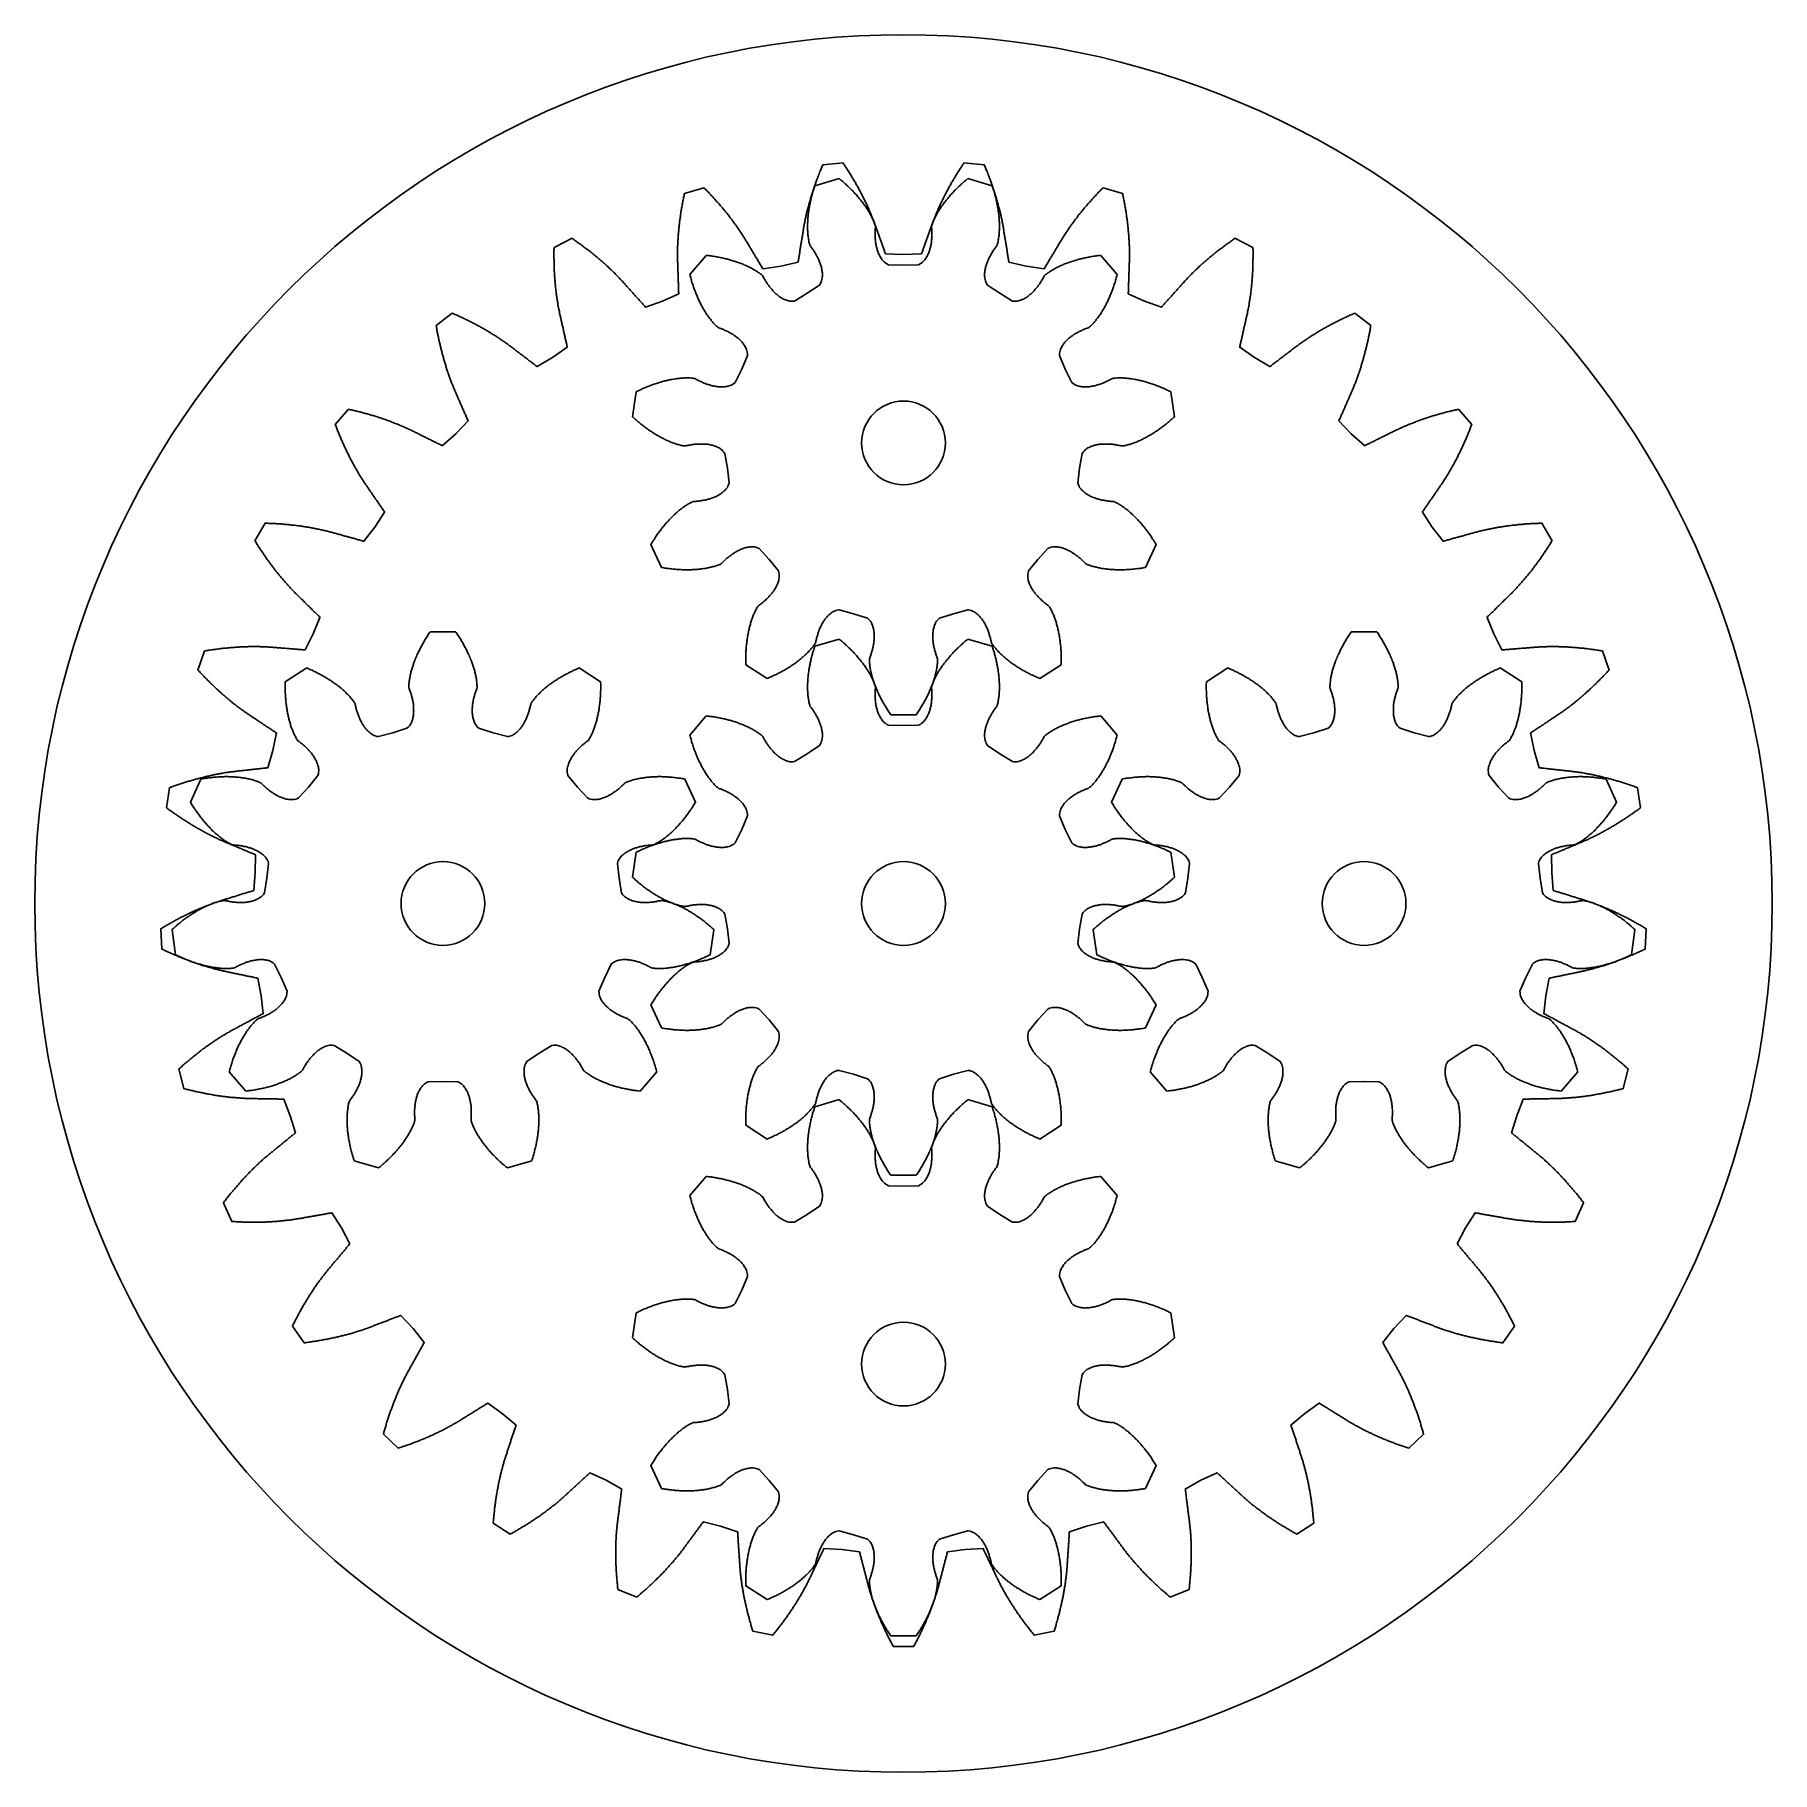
# Model space of a CAD drawing. Header units: metres. Extents: x -83 to 83, y -83 to 83.
import ezdxf

# ---------------------------------------------------------------- set-up
doc = ezdxf.new("R2010")
doc.units = ezdxf.units.M

msp = doc.modelspace()

# ---------------------------------------------------------------- linework, layer by layer
for points in [[(5.78, 70.76), (5.73, 70.68), (5.67, 70.59), (5.61, 70.51), (5.56, 70.42), (5.5, 70.34), (5.45, 70.25), (5.39, 70.16), (5.34, 70.08), (5.28, 69.99), (5.23, 69.9), (5.17, 69.82), (5.12, 69.73), (5.07, 69.65), (5.01, 69.56), (4.96, 69.47), (4.91, 69.39), (4.86, 69.3), (4.81, 69.21), (4.76, 69.13), (4.7, 69.04), (4.65, 68.95), (4.6, 68.87), (4.55, 68.78), (4.51, 68.69), (4.46, 68.61), (4.41, 68.52), (4.36, 68.43), (4.31, 68.34), (4.26, 68.26), (4.22, 68.17), (4.17, 68.08), (4.12, 68), (4.08, 67.91), (4.03, 67.82), (3.99, 67.73), (3.94, 67.65), (3.9, 67.56), (3.85, 67.47), (3.81, 67.38), (3.77, 67.29), (3.72, 67.21), (3.68, 67.12), (3.64, 67.03), (3.6, 66.94), (3.55, 66.86), (3.51, 66.77), (3.47, 66.68), (3.43, 66.59), (3.39, 66.5), (3.35, 66.42), (3.31, 66.33), (3.27, 66.24), (3.24, 66.15), (3.2, 66.06), (3.16, 65.97), (3.12, 65.89), (3.09, 65.8), (3.05, 65.71), (3.02, 65.62), (2.98, 65.53), (2.95, 65.44), (2.91, 65.36), (2.88, 65.27), (2.84, 65.18), (2.81, 65.09), (2.78, 65), (2.75, 64.91), (2.71, 64.82), (2.68, 64.73), (2.65, 64.65), (2.62, 64.56), (2.58, 64.47), (2.55, 64.38), (2.52, 64.29), (2.49, 64.2), (2.45, 64.11), (2.42, 64.02), (2.39, 63.94), (2.36, 63.85), (2.33, 63.76), (2.29, 63.67), (2.26, 63.58), (2.23, 63.49), (2.2, 63.4), (2.16, 63.31), (2.13, 63.22), (2.1, 63.14), (2.07, 63.05), (2.03, 62.96), (2, 62.87), (1.97, 62.78), (1.94, 62.69), (1.9, 62.6), (1.87, 62.51), (1.84, 62.42), (1.81, 62.33), (1.77, 62.24), (1.74, 62.16), (1.71, 62.07), (0, 62), (0, 62), (-1.71, 62.07), (-1.74, 62.16), (-1.77, 62.24), (-1.81, 62.33), (-1.84, 62.42), (-1.87, 62.51), (-1.9, 62.6), (-1.94, 62.69), (-1.97, 62.78), (-2, 62.87), (-2.03, 62.96), (-2.07, 63.05), (-2.1, 63.14), (-2.13, 63.22), (-2.16, 63.31), (-2.2, 63.4), (-2.23, 63.49), (-2.26, 63.58), (-2.29, 63.67), (-2.33, 63.76), (-2.36, 63.85), (-2.39, 63.94), (-2.42, 64.02), (-2.45, 64.11), (-2.49, 64.2), (-2.52, 64.29), (-2.55, 64.38), (-2.58, 64.47), (-2.62, 64.56), (-2.65, 64.65), (-2.68, 64.73), (-2.71, 64.82), (-2.75, 64.91), (-2.78, 65), (-2.81, 65.09), (-2.84, 65.18), (-2.88, 65.27), (-2.91, 65.36), (-2.95, 65.44), (-2.98, 65.53), (-3.02, 65.62), (-3.05, 65.71), (-3.09, 65.8), (-3.12, 65.89), (-3.16, 65.97), (-3.2, 66.06), (-3.24, 66.15), (-3.27, 66.24), (-3.31, 66.33), (-3.35, 66.42), (-3.39, 66.5), (-3.43, 66.59), (-3.47, 66.68), (-3.51, 66.77), (-3.55, 66.86), (-3.6, 66.94), (-3.64, 67.03), (-3.68, 67.12), (-3.72, 67.21), (-3.77, 67.29), (-3.81, 67.38), (-3.85, 67.47), (-3.9, 67.56), (-3.94, 67.65), (-3.99, 67.73), (-4.03, 67.82), (-4.08, 67.91), (-4.12, 68), (-4.17, 68.08), (-4.22, 68.17), (-4.26, 68.26), (-4.31, 68.34), (-4.36, 68.43), (-4.41, 68.52), (-4.46, 68.61), (-4.51, 68.69), (-4.55, 68.78), (-4.6, 68.87), (-4.65, 68.95), (-4.7, 69.04), (-4.76, 69.13), (-4.81, 69.21), (-4.86, 69.3), (-4.91, 69.39), (-4.96, 69.47), (-5.01, 69.56), (-5.07, 69.65), (-5.12, 69.73), (-5.17, 69.82), (-5.23, 69.9), (-5.28, 69.99), (-5.34, 70.08), (-5.39, 70.16), (-5.45, 70.25), (-5.5, 70.34), (-5.56, 70.42), (-5.61, 70.51), (-5.67, 70.59), (-5.73, 70.68), (-5.78, 70.76), (-7.71, 70.58), (-7.75, 70.48), (-7.79, 70.39), (-7.83, 70.3), (-7.87, 70.2), (-7.91, 70.11), (-7.95, 70.01), (-7.98, 69.92), (-8.02, 69.82), (-8.06, 69.73), (-8.1, 69.63), (-8.13, 69.54), (-8.17, 69.44), (-8.2, 69.35), (-8.24, 69.25), (-8.28, 69.16), (-8.31, 69.06), (-8.34, 68.97), (-8.38, 68.87), (-8.41, 68.78), (-8.45, 68.68), (-8.48, 68.59), (-8.51, 68.49), (-8.54, 68.4), (-8.58, 68.3), (-8.61, 68.21), (-8.64, 68.11), (-8.67, 68.02), (-8.7, 67.93), (-8.73, 67.83), (-8.76, 67.74), (-8.79, 67.64), (-8.82, 67.55), (-8.85, 67.45), (-8.88, 67.36), (-8.9, 67.26), (-8.93, 67.17), (-8.96, 67.07), (-8.99, 66.98), (-9.01, 66.89), (-9.04, 66.79), (-9.06, 66.7), (-9.09, 66.6), (-9.11, 66.51), (-9.14, 66.41), (-9.16, 66.32), (-9.19, 66.23), (-9.21, 66.13), (-9.23, 66.04), (-9.26, 65.94), (-9.28, 65.85), (-9.3, 65.76), (-9.32, 65.66), (-9.34, 65.57), (-9.36, 65.47), (-9.38, 65.38), (-9.4, 65.29), (-9.42, 65.19), (-9.44, 65.1), (-9.46, 65.01), (-9.48, 64.91), (-9.49, 64.82), (-9.51, 64.73), (-9.53, 64.63), (-9.54, 64.54), (-9.56, 64.44), (-9.57, 64.35), (-9.59, 64.26), (-9.6, 64.17), (-9.62, 64.07), (-9.63, 63.98), (-9.65, 63.89), (-9.66, 63.79), (-9.68, 63.7), (-9.69, 63.61), (-9.71, 63.51), (-9.72, 63.42), (-9.74, 63.33), (-9.75, 63.23), (-9.77, 63.14), (-9.78, 63.05), (-9.8, 62.95), (-9.81, 62.86), (-9.83, 62.77), (-9.84, 62.67), (-9.86, 62.58), (-9.87, 62.48), (-9.89, 62.39), (-9.9, 62.3), (-9.92, 62.2), (-9.93, 62.11), (-9.95, 62.02), (-9.96, 61.92), (-9.98, 61.83), (-9.99, 61.74), (-10.01, 61.64), (-10.02, 61.55), (-10.04, 61.46), (-10.05, 61.36), (-10.07, 61.27), (-11.73, 60.88), (-11.73, 60.88), (-13.43, 60.62), (-13.47, 60.7), (-13.52, 60.78), (-13.57, 60.87), (-13.62, 60.95), (-13.67, 61.03), (-13.72, 61.11), (-13.77, 61.19), (-13.81, 61.27), (-13.86, 61.35), (-13.91, 61.43), (-13.96, 61.52), (-14.01, 61.6), (-14.06, 61.68), (-14.11, 61.76), (-14.16, 61.84), (-14.2, 61.92), (-14.25, 62), (-14.3, 62.08), (-14.35, 62.17), (-14.4, 62.25), (-14.45, 62.33), (-14.5, 62.41), (-14.54, 62.49), (-14.59, 62.57), (-14.64, 62.65), (-14.69, 62.73), (-14.74, 62.81), (-14.79, 62.9), (-14.84, 62.98), (-14.88, 63.06), (-14.93, 63.14), (-14.98, 63.22), (-15.03, 63.3), (-15.08, 63.38), (-15.13, 63.46), (-15.18, 63.54), (-15.23, 63.62), (-15.28, 63.7), (-15.33, 63.78), (-15.38, 63.86), (-15.43, 63.94), (-15.48, 64.02), (-15.54, 64.1), (-15.59, 64.18), (-15.64, 64.26), (-15.7, 64.34), (-15.75, 64.42), (-15.81, 64.5), (-15.86, 64.58), (-15.92, 64.66), (-15.97, 64.74), (-16.03, 64.82), (-16.09, 64.9), (-16.14, 64.97), (-16.2, 65.05), (-16.26, 65.13), (-16.32, 65.21), (-16.37, 65.29), (-16.43, 65.37), (-16.49, 65.44), (-16.55, 65.52), (-16.61, 65.6), (-16.67, 65.68), (-16.73, 65.75), (-16.79, 65.83), (-16.86, 65.91), (-16.92, 65.99), (-16.98, 66.06), (-17.04, 66.14), (-17.1, 66.22), (-17.17, 66.29), (-17.23, 66.37), (-17.3, 66.45), (-17.36, 66.52), (-17.42, 66.6), (-17.49, 66.67), (-17.55, 66.75), (-17.62, 66.83), (-17.69, 66.9), (-17.75, 66.98), (-17.82, 67.05), (-17.89, 67.13), (-17.95, 67.2), (-18.02, 67.28), (-18.09, 67.35), (-18.16, 67.43), (-18.22, 67.5), (-18.29, 67.58), (-18.36, 67.65), (-18.43, 67.73), (-18.5, 67.8), (-18.57, 67.87), (-18.64, 67.95), (-18.71, 68.02), (-18.78, 68.1), (-18.86, 68.17), (-18.93, 68.24), (-19, 68.32), (-19.07, 68.39), (-20.93, 67.84), (-20.95, 67.74), (-20.97, 67.64), (-20.99, 67.54), (-21.01, 67.44), (-21.03, 67.34), (-21.05, 67.24), (-21.07, 67.14), (-21.09, 67.04), (-21.11, 66.94), (-21.13, 66.84), (-21.15, 66.74), (-21.16, 66.64), (-21.18, 66.54), (-21.2, 66.44), (-21.21, 66.34), (-21.23, 66.24), (-21.25, 66.14), (-21.26, 66.04), (-21.28, 65.94), (-21.29, 65.84), (-21.31, 65.74), (-21.32, 65.64), (-21.33, 65.55), (-21.35, 65.45), (-21.36, 65.35), (-21.37, 65.25), (-21.39, 65.15), (-21.4, 65.05), (-21.41, 64.95), (-21.42, 64.85), (-21.43, 64.76), (-21.44, 64.66), (-21.45, 64.56), (-21.46, 64.46), (-21.47, 64.36), (-21.48, 64.26), (-21.49, 64.17), (-21.5, 64.07), (-21.51, 63.97), (-21.52, 63.87), (-21.52, 63.78), (-21.53, 63.68), (-21.54, 63.58), (-21.54, 63.48), (-21.55, 63.39), (-21.55, 63.29), (-21.56, 63.19), (-21.56, 63.1), (-21.57, 63), (-21.57, 62.9), (-21.58, 62.81), (-21.58, 62.71), (-21.58, 62.62), (-21.58, 62.52), (-21.59, 62.42), (-21.59, 62.33), (-21.59, 62.23), (-21.59, 62.14), (-21.59, 62.04), (-21.59, 61.95), (-21.59, 61.85), (-21.59, 61.76), (-21.59, 61.66), (-21.58, 61.57), (-21.58, 61.47), (-21.58, 61.38), (-21.58, 61.28), (-21.57, 61.19), (-21.57, 61.09), (-21.57, 61), (-21.56, 60.91), (-21.56, 60.81), (-21.56, 60.72), (-21.56, 60.62), (-21.55, 60.53), (-21.55, 60.43), (-21.55, 60.34), (-21.54, 60.24), (-21.54, 60.15), (-21.54, 60.05), (-21.53, 59.96), (-21.53, 59.87), (-21.53, 59.77), (-21.53, 59.68), (-21.52, 59.58), (-21.52, 59.49), (-21.52, 59.39), (-21.51, 59.3), (-21.51, 59.2), (-21.51, 59.11), (-21.5, 59.01), (-21.5, 58.92), (-21.5, 58.82), (-21.5, 58.73), (-21.49, 58.64), (-21.49, 58.54), (-21.49, 58.45), (-21.48, 58.35), (-21.48, 58.26), (-23.04, 57.56), (-23.04, 57.56), (-24.66, 56.98), (-24.72, 57.06), (-24.78, 57.13), (-24.84, 57.2), (-24.91, 57.27), (-24.97, 57.34), (-25.03, 57.41), (-25.1, 57.48), (-25.16, 57.55), (-25.22, 57.62), (-25.29, 57.69), (-25.35, 57.76), (-25.41, 57.83), (-25.48, 57.9), (-25.54, 57.97), (-25.6, 58.04), (-25.67, 58.11), (-25.73, 58.19), (-25.79, 58.26), (-25.86, 58.33), (-25.92, 58.4), (-25.98, 58.47), (-26.04, 58.54), (-26.11, 58.61), (-26.17, 58.68), (-26.23, 58.75), (-26.3, 58.82), (-26.36, 58.89), (-26.42, 58.96), (-26.49, 59.03), (-26.55, 59.1), (-26.61, 59.17), (-26.67, 59.24), (-26.74, 59.31), (-26.8, 59.38), (-26.86, 59.45), (-26.93, 59.52), (-26.99, 59.59), (-27.06, 59.66), (-27.12, 59.73), (-27.19, 59.8), (-27.25, 59.87), (-27.32, 59.94), (-27.39, 60.01), (-27.45, 60.07), (-27.52, 60.14), (-27.59, 60.21), (-27.66, 60.28), (-27.73, 60.34), (-27.8, 60.41), (-27.87, 60.48), (-27.94, 60.55), (-28.01, 60.61), (-28.08, 60.68), (-28.15, 60.75), (-28.22, 60.81), (-28.29, 60.88), (-28.36, 60.94), (-28.43, 61.01), (-28.51, 61.07), (-28.58, 61.14), (-28.65, 61.21), (-28.73, 61.27), (-28.8, 61.33), (-28.87, 61.4), (-28.95, 61.46), (-29.02, 61.53), (-29.1, 61.59), (-29.18, 61.66), (-29.25, 61.72), (-29.33, 61.78), (-29.4, 61.85), (-29.48, 61.91), (-29.56, 61.97), (-29.64, 62.03), (-29.71, 62.1), (-29.79, 62.16), (-29.87, 62.22), (-29.95, 62.28), (-30.03, 62.35), (-30.11, 62.41), (-30.19, 62.47), (-30.27, 62.53), (-30.35, 62.59), (-30.43, 62.65), (-30.51, 62.71), (-30.59, 62.77), (-30.67, 62.83), (-30.75, 62.89), (-30.83, 62.95), (-30.92, 63.01), (-31, 63.07), (-31.08, 63.13), (-31.17, 63.19), (-31.25, 63.25), (-31.33, 63.31), (-31.42, 63.37), (-31.5, 63.43), (-31.59, 63.49), (-31.67, 63.55), (-33.39, 62.66), (-33.39, 62.55), (-33.4, 62.45), (-33.4, 62.35), (-33.4, 62.25), (-33.4, 62.14), (-33.4, 62.04), (-33.4, 61.94), (-33.4, 61.84), (-33.4, 61.74), (-33.4, 61.63), (-33.39, 61.53), (-33.39, 61.43), (-33.39, 61.33), (-33.39, 61.23), (-33.39, 61.13), (-33.38, 61.03), (-33.38, 60.93), (-33.38, 60.82), (-33.37, 60.72), (-33.37, 60.62), (-33.36, 60.52), (-33.36, 60.42), (-33.35, 60.32), (-33.35, 60.22), (-33.34, 60.12), (-33.34, 60.02), (-33.33, 59.93), (-33.32, 59.83), (-33.32, 59.73), (-33.31, 59.63), (-33.3, 59.53), (-33.29, 59.43), (-33.28, 59.33), (-33.27, 59.23), (-33.27, 59.14), (-33.26, 59.04), (-33.25, 58.94), (-33.24, 58.84), (-33.23, 58.74), (-33.21, 58.65), (-33.2, 58.55), (-33.19, 58.45), (-33.18, 58.36), (-33.17, 58.26), (-33.16, 58.16), (-33.14, 58.07), (-33.13, 57.97), (-33.12, 57.88), (-33.1, 57.78), (-33.09, 57.68), (-33.07, 57.59), (-33.06, 57.49), (-33.04, 57.4), (-33.03, 57.3), (-33.01, 57.21), (-32.99, 57.12), (-32.98, 57.02), (-32.96, 56.93), (-32.94, 56.83), (-32.92, 56.74), (-32.9, 56.65), (-32.88, 56.55), (-32.87, 56.46), (-32.85, 56.37), (-32.83, 56.28), (-32.81, 56.18), (-32.78, 56.09), (-32.76, 56), (-32.74, 55.91), (-32.72, 55.82), (-32.7, 55.72), (-32.68, 55.63), (-32.66, 55.54), (-32.64, 55.45), (-32.62, 55.35), (-32.6, 55.26), (-32.58, 55.17), (-32.56, 55.08), (-32.53, 54.99), (-32.51, 54.89), (-32.49, 54.8), (-32.47, 54.71), (-32.45, 54.62), (-32.43, 54.52), (-32.41, 54.43), (-32.39, 54.34), (-32.37, 54.25), (-32.35, 54.16), (-32.33, 54.06), (-32.31, 53.97), (-32.28, 53.88), (-32.26, 53.79), (-32.24, 53.69), (-32.22, 53.6), (-32.2, 53.51), (-32.18, 53.42), (-32.16, 53.32), (-32.14, 53.23), (-32.12, 53.14), (-33.52, 52.16), (-33.52, 52.16), (-34.99, 51.29), (-35.07, 51.35), (-35.15, 51.4), (-35.22, 51.46), (-35.3, 51.52), (-35.37, 51.58), (-35.45, 51.63), (-35.52, 51.69), (-35.6, 51.75), (-35.67, 51.81), (-35.75, 51.86), (-35.82, 51.92), (-35.9, 51.98), (-35.97, 52.04), (-36.05, 52.09), (-36.13, 52.15), (-36.2, 52.21), (-36.28, 52.26), (-36.35, 52.32), (-36.43, 52.38), (-36.5, 52.44), (-36.58, 52.49), (-36.65, 52.55), (-36.73, 52.61), (-36.8, 52.67), (-36.88, 52.72), (-36.95, 52.78), (-37.03, 52.84), (-37.1, 52.89), (-37.18, 52.95), (-37.25, 53.01), (-37.33, 53.07), (-37.4, 53.12), (-37.48, 53.18), (-37.55, 53.24), (-37.63, 53.29), (-37.71, 53.35), (-37.78, 53.41), (-37.86, 53.46), (-37.94, 53.52), (-38.01, 53.57), (-38.09, 53.63), (-38.17, 53.68), (-38.25, 53.74), (-38.33, 53.79), (-38.41, 53.85), (-38.49, 53.9), (-38.57, 53.95), (-38.65, 54.01), (-38.73, 54.06), (-38.81, 54.11), (-38.89, 54.17), (-38.97, 54.22), (-39.05, 54.27), (-39.13, 54.32), (-39.22, 54.37), (-39.3, 54.42), (-39.38, 54.47), (-39.47, 54.53), (-39.55, 54.58), (-39.63, 54.63), (-39.72, 54.68), (-39.8, 54.73), (-39.89, 54.78), (-39.97, 54.83), (-40.06, 54.87), (-40.14, 54.92), (-40.23, 54.97), (-40.32, 55.02), (-40.4, 55.07), (-40.49, 55.12), (-40.58, 55.16), (-40.66, 55.21), (-40.75, 55.26), (-40.84, 55.31), (-40.93, 55.35), (-41.02, 55.4), (-41.11, 55.44), (-41.19, 55.49), (-41.28, 55.54), (-41.37, 55.58), (-41.46, 55.63), (-41.55, 55.67), (-41.64, 55.72), (-41.73, 55.76), (-41.83, 55.81), (-41.92, 55.85), (-42.01, 55.89), (-42.1, 55.94), (-42.19, 55.98), (-42.28, 56.02), (-42.38, 56.07), (-42.47, 56.11), (-42.56, 56.15), (-42.65, 56.2), (-42.75, 56.24), (-42.84, 56.28), (-42.94, 56.32), (-43.03, 56.36), (-43.12, 56.4), (-44.65, 55.21), (-44.63, 55.1), (-44.61, 55), (-44.59, 54.9), (-44.57, 54.8), (-44.55, 54.7), (-44.54, 54.6), (-44.52, 54.5), (-44.5, 54.4), (-44.48, 54.3), (-44.46, 54.2), (-44.44, 54.1), (-44.41, 54), (-44.39, 53.9), (-44.37, 53.8), (-44.35, 53.7), (-44.33, 53.61), (-44.31, 53.51), (-44.28, 53.41), (-44.26, 53.31), (-44.24, 53.21), (-44.21, 53.12), (-44.19, 53.02), (-44.17, 52.92), (-44.14, 52.82), (-44.12, 52.73), (-44.09, 52.63), (-44.07, 52.53), (-44.04, 52.44), (-44.02, 52.34), (-43.99, 52.25), (-43.96, 52.15), (-43.94, 52.06), (-43.91, 51.96), (-43.88, 51.87), (-43.86, 51.77), (-43.83, 51.68), (-43.8, 51.58), (-43.77, 51.49), (-43.74, 51.4), (-43.71, 51.3), (-43.68, 51.21), (-43.65, 51.12), (-43.62, 51.02), (-43.59, 50.93), (-43.56, 50.84), (-43.53, 50.75), (-43.5, 50.65), (-43.47, 50.56), (-43.44, 50.47), (-43.41, 50.38), (-43.37, 50.29), (-43.34, 50.2), (-43.31, 50.11), (-43.27, 50.02), (-43.24, 49.93), (-43.21, 49.84), (-43.17, 49.75), (-43.14, 49.66), (-43.1, 49.57), (-43.07, 49.48), (-43.03, 49.4), (-42.99, 49.31), (-42.96, 49.22), (-42.92, 49.13), (-42.88, 49.05), (-42.85, 48.96), (-42.81, 48.87), (-42.77, 48.79), (-42.73, 48.7), (-42.69, 48.61), (-42.66, 48.53), (-42.62, 48.44), (-42.58, 48.35), (-42.54, 48.27), (-42.5, 48.18), (-42.47, 48.09), (-42.43, 48.01), (-42.39, 47.92), (-42.35, 47.83), (-42.31, 47.75), (-42.28, 47.66), (-42.24, 47.57), (-42.2, 47.49), (-42.16, 47.4), (-42.13, 47.31), (-42.09, 47.23), (-42.05, 47.14), (-42.01, 47.05), (-41.97, 46.97), (-41.94, 46.88), (-41.9, 46.79), (-41.86, 46.71), (-41.82, 46.62), (-41.78, 46.53), (-41.75, 46.45), (-41.71, 46.36), (-41.67, 46.27), (-41.63, 46.19), (-41.59, 46.1), (-42.78, 44.87), (-42.78, 44.87), (-44.07, 43.74), (-44.15, 43.78), (-44.24, 43.82), (-44.32, 43.87), (-44.41, 43.91), (-44.49, 43.95), (-44.58, 43.99), (-44.66, 44.03), (-44.75, 44.08), (-44.83, 44.12), (-44.92, 44.16), (-45, 44.2), (-45.09, 44.24), (-45.17, 44.29), (-45.26, 44.33), (-45.34, 44.37), (-45.43, 44.41), (-45.51, 44.45), (-45.6, 44.5), (-45.68, 44.54), (-45.77, 44.58), (-45.85, 44.62), (-45.93, 44.66), (-46.02, 44.71), (-46.1, 44.75), (-46.19, 44.79), (-46.27, 44.83), (-46.36, 44.87), (-46.44, 44.92), (-46.53, 44.96), (-46.61, 45), (-46.7, 45.04), (-46.78, 45.08), (-46.87, 45.13), (-46.95, 45.17), (-47.04, 45.21), (-47.12, 45.25), (-47.21, 45.29), (-47.29, 45.33), (-47.38, 45.37), (-47.47, 45.41), (-47.55, 45.45), (-47.64, 45.49), (-47.73, 45.53), (-47.82, 45.57), (-47.9, 45.6), (-47.99, 45.64), (-48.08, 45.68), (-48.17, 45.72), (-48.26, 45.75), (-48.35, 45.79), (-48.44, 45.83), (-48.53, 45.86), (-48.62, 45.9), (-48.71, 45.93), (-48.8, 45.97), (-48.89, 46), (-48.98, 46.04), (-49.07, 46.07), (-49.16, 46.1), (-49.26, 46.14), (-49.35, 46.17), (-49.44, 46.2), (-49.53, 46.24), (-49.63, 46.27), (-49.72, 46.3), (-49.81, 46.33), (-49.91, 46.36), (-50, 46.4), (-50.09, 46.43), (-50.19, 46.46), (-50.28, 46.49), (-50.38, 46.52), (-50.47, 46.55), (-50.57, 46.58), (-50.66, 46.61), (-50.76, 46.63), (-50.86, 46.66), (-50.95, 46.69), (-51.05, 46.72), (-51.14, 46.75), (-51.24, 46.78), (-51.34, 46.8), (-51.44, 46.83), (-51.53, 46.86), (-51.63, 46.88), (-51.73, 46.91), (-51.83, 46.93), (-51.92, 46.96), (-52.02, 46.98), (-52.12, 47.01), (-52.22, 47.03), (-52.32, 47.06), (-52.42, 47.08), (-52.52, 47.11), (-52.62, 47.13), (-52.72, 47.15), (-52.82, 47.18), (-52.92, 47.2), (-53.02, 47.22), (-54.29, 45.76), (-54.25, 45.66), (-54.21, 45.57), (-54.18, 45.47), (-54.14, 45.38), (-54.1, 45.28), (-54.06, 45.19), (-54.03, 45.09), (-53.99, 45), (-53.95, 44.9), (-53.91, 44.81), (-53.87, 44.71), (-53.83, 44.62), (-53.79, 44.53), (-53.75, 44.43), (-53.71, 44.34), (-53.67, 44.25), (-53.63, 44.16), (-53.59, 44.06), (-53.55, 43.97), (-53.51, 43.88), (-53.47, 43.79), (-53.43, 43.7), (-53.38, 43.61), (-53.34, 43.52), (-53.3, 43.43), (-53.26, 43.34), (-53.21, 43.25), (-53.17, 43.16), (-53.13, 43.07), (-53.08, 42.98), (-53.04, 42.89), (-53, 42.8), (-52.95, 42.71), (-52.91, 42.62), (-52.86, 42.54), (-52.82, 42.45), (-52.77, 42.36), (-52.72, 42.27), (-52.68, 42.19), (-52.63, 42.1), (-52.59, 42.02), (-52.54, 41.93), (-52.49, 41.85), (-52.44, 41.76), (-52.4, 41.68), (-52.35, 41.59), (-52.3, 41.51), (-52.25, 41.42), (-52.2, 41.34), (-52.16, 41.26), (-52.11, 41.17), (-52.06, 41.09), (-52.01, 41.01), (-51.96, 40.93), (-51.91, 40.84), (-51.86, 40.76), (-51.81, 40.68), (-51.76, 40.6), (-51.7, 40.52), (-51.65, 40.44), (-51.6, 40.36), (-51.55, 40.28), (-51.5, 40.2), (-51.44, 40.12), (-51.39, 40.04), (-51.34, 39.97), (-51.28, 39.89), (-51.23, 39.81), (-51.18, 39.73), (-51.12, 39.66), (-51.07, 39.58), (-51.02, 39.5), (-50.96, 39.42), (-50.91, 39.34), (-50.85, 39.27), (-50.8, 39.19), (-50.75, 39.11), (-50.69, 39.03), (-50.64, 38.96), (-50.59, 38.88), (-50.53, 38.8), (-50.48, 38.72), (-50.43, 38.64), (-50.37, 38.57), (-50.32, 38.49), (-50.26, 38.41), (-50.21, 38.33), (-50.16, 38.25), (-50.1, 38.18), (-50.05, 38.1), (-50, 38.02), (-49.94, 37.94), (-49.89, 37.86), (-49.83, 37.79), (-49.78, 37.71), (-49.73, 37.63), (-49.67, 37.55), (-49.62, 37.47), (-49.57, 37.39), (-50.5, 35.96), (-50.5, 35.96), (-51.55, 34.61), (-51.64, 34.63), (-51.73, 34.66), (-51.82, 34.69), (-51.92, 34.71), (-52.01, 34.74), (-52.1, 34.76), (-52.19, 34.79), (-52.28, 34.81), (-52.37, 34.84), (-52.46, 34.86), (-52.55, 34.89), (-52.65, 34.91), (-52.74, 34.94), (-52.83, 34.96), (-52.92, 34.99), (-53.01, 35.01), (-53.1, 35.04), (-53.19, 35.06), (-53.28, 35.09), (-53.38, 35.11), (-53.47, 35.14), (-53.56, 35.16), (-53.65, 35.19), (-53.74, 35.21), (-53.83, 35.24), (-53.92, 35.27), (-54.01, 35.29), (-54.1, 35.32), (-54.2, 35.34), (-54.29, 35.37), (-54.38, 35.39), (-54.47, 35.42), (-54.56, 35.44), (-54.65, 35.47), (-54.74, 35.49), (-54.83, 35.51), (-54.93, 35.54), (-55.02, 35.56), (-55.11, 35.58), (-55.2, 35.61), (-55.3, 35.63), (-55.39, 35.65), (-55.48, 35.67), (-55.57, 35.69), (-55.67, 35.71), (-55.76, 35.74), (-55.86, 35.76), (-55.95, 35.77), (-56.05, 35.79), (-56.14, 35.81), (-56.23, 35.83), (-56.33, 35.85), (-56.43, 35.87), (-56.52, 35.88), (-56.62, 35.9), (-56.71, 35.92), (-56.81, 35.94), (-56.9, 35.95), (-57, 35.97), (-57.1, 35.98), (-57.19, 36), (-57.29, 36.01), (-57.39, 36.03), (-57.49, 36.04), (-57.58, 36.06), (-57.68, 36.07), (-57.78, 36.08), (-57.88, 36.09), (-57.98, 36.11), (-58.07, 36.12), (-58.17, 36.13), (-58.27, 36.14), (-58.37, 36.15), (-58.47, 36.16), (-58.57, 36.18), (-58.67, 36.19), (-58.77, 36.2), (-58.87, 36.21), (-58.97, 36.21), (-59.07, 36.22), (-59.17, 36.23), (-59.27, 36.24), (-59.37, 36.25), (-59.47, 36.26), (-59.57, 36.26), (-59.67, 36.27), (-59.77, 36.28), (-59.87, 36.28), (-59.98, 36.29), (-60.08, 36.3), (-60.18, 36.3), (-60.28, 36.31), (-60.38, 36.31), (-60.48, 36.32), (-60.59, 36.32), (-60.69, 36.33), (-60.79, 36.33), (-60.89, 36.33), (-61, 36.34), (-61.97, 34.66), (-61.91, 34.57), (-61.86, 34.48), (-61.8, 34.4), (-61.75, 34.31), (-61.69, 34.22), (-61.64, 34.14), (-61.58, 34.05), (-61.53, 33.97), (-61.47, 33.88), (-61.42, 33.79), (-61.36, 33.71), (-61.3, 33.63), (-61.25, 33.54), (-61.19, 33.46), (-61.13, 33.37), (-61.08, 33.29), (-61.02, 33.21), (-60.96, 33.12), (-60.9, 33.04), (-60.85, 32.96), (-60.79, 32.88), (-60.73, 32.8), (-60.67, 32.72), (-60.61, 32.63), (-60.55, 32.55), (-60.5, 32.47), (-60.44, 32.39), (-60.38, 32.31), (-60.32, 32.23), (-60.26, 32.15), (-60.2, 32.08), (-60.14, 32), (-60.08, 31.92), (-60.02, 31.84), (-59.96, 31.76), (-59.89, 31.69), (-59.83, 31.61), (-59.77, 31.53), (-59.71, 31.46), (-59.65, 31.38), (-59.59, 31.3), (-59.53, 31.23), (-59.46, 31.15), (-59.4, 31.08), (-59.34, 31.01), (-59.27, 30.93), (-59.21, 30.86), (-59.15, 30.78), (-59.08, 30.71), (-59.02, 30.64), (-58.96, 30.57), (-58.89, 30.5), (-58.83, 30.42), (-58.76, 30.35), (-58.7, 30.28), (-58.63, 30.21), (-58.57, 30.14), (-58.5, 30.07), (-58.44, 30), (-58.37, 29.93), (-58.31, 29.87), (-58.24, 29.8), (-58.17, 29.73), (-58.11, 29.66), (-58.04, 29.6), (-57.97, 29.53), (-57.91, 29.46), (-57.84, 29.4), (-57.77, 29.33), (-57.7, 29.26), (-57.64, 29.2), (-57.57, 29.13), (-57.5, 29.07), (-57.43, 29), (-57.37, 28.93), (-57.3, 28.87), (-57.23, 28.8), (-57.16, 28.73), (-57.1, 28.67), (-57.03, 28.6), (-56.96, 28.53), (-56.9, 28.47), (-56.83, 28.4), (-56.76, 28.34), (-56.69, 28.27), (-56.63, 28.2), (-56.56, 28.14), (-56.49, 28.07), (-56.42, 28), (-56.36, 27.94), (-56.29, 27.87), (-56.22, 27.8), (-56.15, 27.74), (-56.09, 27.67), (-56.02, 27.6), (-55.95, 27.54), (-55.88, 27.47), (-55.81, 27.41), (-55.75, 27.34), (-56.4, 25.76), (-56.4, 25.76), (-57.17, 24.23), (-57.26, 24.24), (-57.36, 24.24), (-57.45, 24.25), (-57.55, 24.26), (-57.64, 24.27), (-57.74, 24.27), (-57.83, 24.28), (-57.92, 24.29), (-58.02, 24.3), (-58.11, 24.3), (-58.21, 24.31), (-58.3, 24.32), (-58.4, 24.33), (-58.49, 24.33), (-58.58, 24.34), (-58.68, 24.35), (-58.77, 24.36), (-58.87, 24.36), (-58.96, 24.37), (-59.06, 24.38), (-59.15, 24.39), (-59.24, 24.39), (-59.34, 24.4), (-59.43, 24.41), (-59.53, 24.42), (-59.62, 24.42), (-59.72, 24.43), (-59.81, 24.44), (-59.9, 24.45), (-60, 24.45), (-60.09, 24.46), (-60.19, 24.47), (-60.28, 24.48), (-60.37, 24.48), (-60.47, 24.49), (-60.56, 24.5), (-60.66, 24.5), (-60.75, 24.51), (-60.85, 24.51), (-60.94, 24.52), (-61.04, 24.52), (-61.13, 24.52), (-61.23, 24.53), (-61.33, 24.53), (-61.42, 24.53), (-61.52, 24.54), (-61.61, 24.54), (-61.71, 24.54), (-61.81, 24.54), (-61.9, 24.54), (-62, 24.54), (-62.1, 24.54), (-62.19, 24.54), (-62.29, 24.54), (-62.39, 24.54), (-62.48, 24.54), (-62.58, 24.54), (-62.68, 24.53), (-62.78, 24.53), (-62.88, 24.53), (-62.97, 24.52), (-63.07, 24.52), (-63.17, 24.52), (-63.27, 24.51), (-63.37, 24.51), (-63.46, 24.5), (-63.56, 24.5), (-63.66, 24.49), (-63.76, 24.48), (-63.86, 24.48), (-63.96, 24.47), (-64.06, 24.46), (-64.16, 24.45), (-64.26, 24.45), (-64.36, 24.44), (-64.46, 24.43), (-64.56, 24.42), (-64.66, 24.41), (-64.76, 24.4), (-64.86, 24.39), (-64.96, 24.38), (-65.06, 24.37), (-65.16, 24.36), (-65.26, 24.35), (-65.36, 24.33), (-65.46, 24.32), (-65.56, 24.31), (-65.66, 24.3), (-65.76, 24.28), (-65.86, 24.27), (-65.96, 24.26), (-66.06, 24.24), (-66.16, 24.23), (-66.26, 24.21), (-66.37, 24.2), (-66.47, 24.18), (-66.57, 24.17), (-66.67, 24.15), (-66.77, 24.13), (-67.41, 22.3), (-67.34, 22.23), (-67.27, 22.15), (-67.2, 22.08), (-67.13, 22), (-67.06, 21.93), (-66.98, 21.85), (-66.91, 21.78), (-66.84, 21.71), (-66.77, 21.63), (-66.7, 21.56), (-66.63, 21.49), (-66.56, 21.42), (-66.49, 21.34), (-66.42, 21.27), (-66.34, 21.2), (-66.27, 21.13), (-66.2, 21.06), (-66.13, 20.99), (-66.06, 20.92), (-65.98, 20.85), (-65.91, 20.78), (-65.84, 20.71), (-65.77, 20.64), (-65.69, 20.57), (-65.62, 20.51), (-65.55, 20.44), (-65.47, 20.37), (-65.4, 20.3), (-65.33, 20.24), (-65.25, 20.17), (-65.18, 20.1), (-65.11, 20.04), (-65.03, 19.97), (-64.96, 19.91), (-64.88, 19.84), (-64.81, 19.78), (-64.73, 19.71), (-64.66, 19.65), (-64.59, 19.59), (-64.51, 19.52), (-64.43, 19.46), (-64.36, 19.4), (-64.28, 19.34), (-64.21, 19.28), (-64.13, 19.22), (-64.06, 19.15), (-63.98, 19.09), (-63.91, 19.03), (-63.83, 18.98), (-63.75, 18.92), (-63.68, 18.86), (-63.6, 18.8), (-63.52, 18.74), (-63.45, 18.68), (-63.37, 18.63), (-63.29, 18.57), (-63.21, 18.51), (-63.14, 18.46), (-63.06, 18.4), (-62.98, 18.35), (-62.9, 18.29), (-62.83, 18.24), (-62.75, 18.18), (-62.67, 18.13), (-62.59, 18.08), (-62.51, 18.02), (-62.43, 17.97), (-62.36, 17.92), (-62.28, 17.87), (-62.2, 17.81), (-62.12, 17.76), (-62.04, 17.71), (-61.96, 17.66), (-61.88, 17.61), (-61.81, 17.55), (-61.73, 17.5), (-61.65, 17.45), (-61.57, 17.4), (-61.49, 17.34), (-61.41, 17.29), (-61.33, 17.24), (-61.25, 17.19), (-61.18, 17.13), (-61.1, 17.08), (-61.02, 17.03), (-60.94, 16.98), (-60.86, 16.92), (-60.78, 16.87), (-60.7, 16.82), (-60.62, 16.77), (-60.55, 16.71), (-60.47, 16.66), (-60.39, 16.61), (-60.31, 16.56), (-60.23, 16.5), (-60.15, 16.45), (-60.07, 16.4), (-59.99, 16.35), (-59.91, 16.29), (-60.25, 14.62), (-60.25, 14.62), (-60.72, 12.97), (-60.81, 12.96), (-60.91, 12.95), (-61, 12.94), (-61.1, 12.93), (-61.19, 12.92), (-61.29, 12.91), (-61.38, 12.9), (-61.47, 12.89), (-61.57, 12.88), (-61.66, 12.87), (-61.76, 12.86), (-61.85, 12.84), (-61.94, 12.83), (-62.04, 12.82), (-62.13, 12.81), (-62.23, 12.8), (-62.32, 12.79), (-62.41, 12.78), (-62.51, 12.77), (-62.6, 12.76), (-62.7, 12.75), (-62.79, 12.74), (-62.88, 12.73), (-62.98, 12.72), (-63.07, 12.71), (-63.17, 12.7), (-63.26, 12.69), (-63.35, 12.68), (-63.45, 12.67), (-63.54, 12.66), (-63.64, 12.65), (-63.73, 12.64), (-63.82, 12.62), (-63.92, 12.61), (-64.01, 12.6), (-64.11, 12.59), (-64.2, 12.58), (-64.29, 12.57), (-64.39, 12.55), (-64.48, 12.54), (-64.58, 12.53), (-64.67, 12.51), (-64.77, 12.5), (-64.86, 12.48), (-64.95, 12.47), (-65.05, 12.45), (-65.14, 12.43), (-65.24, 12.42), (-65.33, 12.4), (-65.43, 12.38), (-65.52, 12.36), (-65.62, 12.35), (-65.71, 12.33), (-65.81, 12.31), (-65.9, 12.29), (-66, 12.27), (-66.09, 12.25), (-66.19, 12.23), (-66.29, 12.21), (-66.38, 12.18), (-66.48, 12.16), (-66.57, 12.14), (-66.67, 12.12), (-66.76, 12.09), (-66.86, 12.07), (-66.95, 12.05), (-67.05, 12.02), (-67.15, 12), (-67.24, 11.97), (-67.34, 11.95), (-67.43, 11.92), (-67.53, 11.9), (-67.63, 11.87), (-67.72, 11.84), (-67.82, 11.82), (-67.91, 11.79), (-68.01, 11.76), (-68.11, 11.73), (-68.2, 11.7), (-68.3, 11.68), (-68.4, 11.65), (-68.49, 11.62), (-68.59, 11.59), (-68.68, 11.56), (-68.78, 11.53), (-68.88, 11.5), (-68.97, 11.46), (-69.07, 11.43), (-69.17, 11.4), (-69.26, 11.37), (-69.36, 11.34), (-69.46, 11.3), (-69.55, 11.27), (-69.65, 11.24), (-69.75, 11.2), (-69.84, 11.17), (-69.94, 11.13), (-70.04, 11.1), (-70.13, 11.06), (-70.41, 9.14), (-70.33, 9.08), (-70.24, 9.02), (-70.16, 8.96), (-70.08, 8.9), (-69.99, 8.84), (-69.91, 8.78), (-69.83, 8.72), (-69.74, 8.66), (-69.66, 8.61), (-69.58, 8.55), (-69.49, 8.49), (-69.41, 8.43), (-69.33, 8.38), (-69.24, 8.32), (-69.16, 8.26), (-69.07, 8.21), (-68.99, 8.15), (-68.91, 8.09), (-68.82, 8.04), (-68.74, 7.98), (-68.65, 7.93), (-68.57, 7.88), (-68.48, 7.82), (-68.4, 7.77), (-68.32, 7.72), (-68.23, 7.66), (-68.15, 7.61), (-68.06, 7.56), (-67.98, 7.51), (-67.89, 7.46), (-67.81, 7.4), (-67.72, 7.35), (-67.64, 7.3), (-67.55, 7.25), (-67.47, 7.2), (-67.38, 7.16), (-67.3, 7.11), (-67.21, 7.06), (-67.12, 7.01), (-67.04, 6.96), (-66.95, 6.92), (-66.87, 6.87), (-66.78, 6.82), (-66.7, 6.78), (-66.61, 6.73), (-66.52, 6.69), (-66.44, 6.64), (-66.35, 6.6), (-66.27, 6.55), (-66.18, 6.51), (-66.09, 6.47), (-66.01, 6.42), (-65.92, 6.38), (-65.84, 6.34), (-65.75, 6.3), (-65.66, 6.26), (-65.58, 6.21), (-65.49, 6.17), (-65.4, 6.13), (-65.32, 6.09), (-65.23, 6.06), (-65.14, 6.02), (-65.06, 5.98), (-64.97, 5.94), (-64.88, 5.9), (-64.79, 5.87), (-64.71, 5.83), (-64.62, 5.79), (-64.53, 5.76), (-64.45, 5.72), (-64.36, 5.69), (-64.27, 5.65), (-64.19, 5.61), (-64.1, 5.58), (-64.01, 5.54), (-63.92, 5.5), (-63.84, 5.47), (-63.75, 5.43), (-63.66, 5.39), (-63.57, 5.36), (-63.49, 5.32), (-63.4, 5.28), (-63.31, 5.25), (-63.23, 5.21), (-63.14, 5.17), (-63.05, 5.14), (-62.96, 5.1), (-62.88, 5.06), (-62.79, 5.03), (-62.7, 4.99), (-62.61, 4.95), (-62.53, 4.92), (-62.44, 4.88), (-62.35, 4.84), (-62.26, 4.81), (-62.18, 4.77), (-62.09, 4.73), (-62, 4.7), (-61.91, 4.66), (-61.93, 2.95), (-61.93, 2.95), (-62.08, 1.25), (-62.17, 1.22), (-62.26, 1.19), (-62.35, 1.16), (-62.44, 1.13), (-62.53, 1.1), (-62.62, 1.08), (-62.71, 1.05), (-62.8, 1.02), (-62.89, 0.99), (-62.98, 0.96), (-63.07, 0.94), (-63.16, 0.91), (-63.25, 0.88), (-63.34, 0.85), (-63.43, 0.82), (-63.53, 0.8), (-63.62, 0.77), (-63.71, 0.74), (-63.8, 0.71), (-63.89, 0.68), (-63.98, 0.65), (-64.07, 0.63), (-64.16, 0.6), (-64.25, 0.57), (-64.34, 0.54), (-64.43, 0.51), (-64.52, 0.49), (-64.61, 0.46), (-64.7, 0.43), (-64.79, 0.4), (-64.88, 0.37), (-64.97, 0.35), (-65.06, 0.32), (-65.15, 0.29), (-65.24, 0.26), (-65.33, 0.23), (-65.42, 0.2), (-65.51, 0.17), (-65.6, 0.14), (-65.69, 0.11), (-65.78, 0.08), (-65.87, 0.05), (-65.96, 0.01), (-66.05, -0.02), (-66.14, -0.05), (-66.23, -0.09), (-66.32, -0.12), (-66.41, -0.15), (-66.5, -0.19), (-66.59, -0.22), (-66.68, -0.26), (-66.77, -0.3), (-66.86, -0.33), (-66.95, -0.37), (-67.04, -0.41), (-67.13, -0.44), (-67.22, -0.48), (-67.31, -0.52), (-67.4, -0.56), (-67.49, -0.6), (-67.58, -0.64), (-67.67, -0.68), (-67.76, -0.72), (-67.85, -0.76), (-67.94, -0.8), (-68.02, -0.84), (-68.11, -0.88), (-68.2, -0.93), (-68.29, -0.97), (-68.38, -1.01), (-68.47, -1.05), (-68.56, -1.1), (-68.65, -1.14), (-68.74, -1.19), (-68.83, -1.23), (-68.92, -1.28), (-69.01, -1.32), (-69.1, -1.37), (-69.19, -1.41), (-69.27, -1.46), (-69.36, -1.51), (-69.45, -1.56), (-69.54, -1.6), (-69.63, -1.65), (-69.72, -1.7), (-69.81, -1.75), (-69.9, -1.8), (-69.99, -1.85), (-70.07, -1.9), (-70.16, -1.95), (-70.25, -2), (-70.34, -2.05), (-70.43, -2.1), (-70.52, -2.15), (-70.61, -2.2), (-70.69, -2.25), (-70.78, -2.31), (-70.87, -2.36), (-70.96, -2.41), (-70.87, -4.35), (-70.77, -4.39), (-70.68, -4.43), (-70.59, -4.48), (-70.5, -4.52), (-70.4, -4.56), (-70.31, -4.61), (-70.22, -4.65), (-70.12, -4.69), (-70.03, -4.73), (-69.94, -4.77), (-69.84, -4.82), (-69.75, -4.86), (-69.66, -4.9), (-69.57, -4.94), (-69.47, -4.98), (-69.38, -5.01), (-69.29, -5.05), (-69.19, -5.09), (-69.1, -5.13), (-69.01, -5.17), (-68.91, -5.21), (-68.82, -5.24), (-68.73, -5.28), (-68.63, -5.32), (-68.54, -5.35), (-68.45, -5.39), (-68.36, -5.42), (-68.26, -5.46), (-68.17, -5.49), (-68.08, -5.53), (-67.98, -5.56), (-67.89, -5.59), (-67.8, -5.63), (-67.7, -5.66), (-67.61, -5.69), (-67.52, -5.73), (-67.42, -5.76), (-67.33, -5.79), (-67.24, -5.82), (-67.15, -5.85), (-67.05, -5.88), (-66.96, -5.91), (-66.87, -5.94), (-66.77, -5.97), (-66.68, -6), (-66.59, -6.02), (-66.5, -6.05), (-66.4, -6.08), (-66.31, -6.11), (-66.22, -6.13), (-66.12, -6.16), (-66.03, -6.19), (-65.94, -6.21), (-65.85, -6.24), (-65.75, -6.26), (-65.66, -6.28), (-65.57, -6.31), (-65.47, -6.33), (-65.38, -6.35), (-65.29, -6.38), (-65.2, -6.4), (-65.1, -6.42), (-65.01, -6.44), (-64.92, -6.46), (-64.83, -6.48), (-64.73, -6.5), (-64.64, -6.52), (-64.55, -6.54), (-64.46, -6.56), (-64.36, -6.58), (-64.27, -6.6), (-64.18, -6.62), (-64.09, -6.64), (-63.99, -6.66), (-63.9, -6.68), (-63.81, -6.69), (-63.72, -6.71), (-63.62, -6.73), (-63.53, -6.75), (-63.44, -6.77), (-63.35, -6.79), (-63.25, -6.81), (-63.16, -6.83), (-63.07, -6.85), (-62.98, -6.87), (-62.88, -6.89), (-62.79, -6.91), (-62.7, -6.93), (-62.61, -6.95), (-62.51, -6.97), (-62.42, -6.99), (-62.33, -7), (-62.23, -7.02), (-62.14, -7.04), (-62.05, -7.06), (-61.96, -7.08), (-61.86, -7.1), (-61.77, -7.12), (-61.68, -7.14), (-61.37, -8.82), (-61.37, -8.82), (-61.19, -10.53), (-61.27, -10.57), (-61.36, -10.62), (-61.44, -10.66), (-61.53, -10.7), (-61.61, -10.75), (-61.69, -10.79), (-61.78, -10.84), (-61.86, -10.88), (-61.94, -10.93), (-62.03, -10.97), (-62.11, -11.02), (-62.19, -11.06), (-62.28, -11.11), (-62.36, -11.15), (-62.44, -11.2), (-62.53, -11.24), (-62.61, -11.29), (-62.69, -11.33), (-62.78, -11.38), (-62.86, -11.42), (-62.94, -11.46), (-63.03, -11.51), (-63.11, -11.55), (-63.19, -11.6), (-63.28, -11.64), (-63.36, -11.69), (-63.44, -11.73), (-63.53, -11.78), (-63.61, -11.82), (-63.69, -11.87), (-63.78, -11.91), (-63.86, -11.96), (-63.94, -12), (-64.03, -12.05), (-64.11, -12.09), (-64.19, -12.14), (-64.28, -12.18), (-64.36, -12.23), (-64.44, -12.28), (-64.52, -12.32), (-64.61, -12.37), (-64.69, -12.42), (-64.77, -12.47), (-64.85, -12.52), (-64.94, -12.57), (-65.02, -12.62), (-65.1, -12.67), (-65.18, -12.72), (-65.26, -12.77), (-65.34, -12.82), (-65.43, -12.87), (-65.51, -12.93), (-65.59, -12.98), (-65.67, -13.03), (-65.75, -13.09), (-65.83, -13.14), (-65.91, -13.19), (-65.99, -13.25), (-66.07, -13.3), (-66.15, -13.36), (-66.24, -13.42), (-66.32, -13.47), (-66.4, -13.53), (-66.48, -13.59), (-66.56, -13.64), (-66.64, -13.7), (-66.72, -13.76), (-66.8, -13.82), (-66.88, -13.88), (-66.96, -13.93), (-67.03, -13.99), (-67.11, -14.05), (-67.19, -14.11), (-67.27, -14.17), (-67.35, -14.24), (-67.43, -14.3), (-67.51, -14.36), (-67.59, -14.42), (-67.67, -14.48), (-67.75, -14.54), (-67.82, -14.61), (-67.9, -14.67), (-67.98, -14.73), (-68.06, -14.8), (-68.14, -14.86), (-68.22, -14.93), (-68.29, -14.99), (-68.37, -15.06), (-68.45, -15.12), (-68.53, -15.19), (-68.6, -15.26), (-68.68, -15.32), (-68.76, -15.39), (-68.84, -15.46), (-68.91, -15.52), (-68.99, -15.59), (-69.07, -15.66), (-69.14, -15.73), (-69.22, -15.8), (-68.76, -17.68), (-68.66, -17.7), (-68.56, -17.73), (-68.47, -17.76), (-68.37, -17.78), (-68.27, -17.81), (-68.17, -17.83), (-68.07, -17.85), (-67.97, -17.88), (-67.87, -17.9), (-67.77, -17.92), (-67.67, -17.95), (-67.57, -17.97), (-67.47, -17.99), (-67.37, -18.01), (-67.27, -18.03), (-67.18, -18.05), (-67.08, -18.07), (-66.98, -18.1), (-66.88, -18.12), (-66.78, -18.13), (-66.68, -18.15), (-66.58, -18.17), (-66.49, -18.19), (-66.39, -18.21), (-66.29, -18.23), (-66.19, -18.24), (-66.09, -18.26), (-66, -18.28), (-65.9, -18.3), (-65.8, -18.31), (-65.7, -18.33), (-65.6, -18.34), (-65.51, -18.36), (-65.41, -18.37), (-65.31, -18.39), (-65.21, -18.4), (-65.12, -18.41), (-65.02, -18.43), (-64.92, -18.44), (-64.83, -18.45), (-64.73, -18.46), (-64.63, -18.48), (-64.53, -18.49), (-64.44, -18.5), (-64.34, -18.51), (-64.24, -18.52), (-64.15, -18.53), (-64.05, -18.54), (-63.96, -18.55), (-63.86, -18.55), (-63.76, -18.56), (-63.67, -18.57), (-63.57, -18.58), (-63.48, -18.58), (-63.38, -18.59), (-63.28, -18.6), (-63.19, -18.6), (-63.09, -18.61), (-63, -18.61), (-62.9, -18.62), (-62.81, -18.62), (-62.71, -18.62), (-62.62, -18.63), (-62.52, -18.63), (-62.43, -18.63), (-62.33, -18.63), (-62.24, -18.64), (-62.15, -18.64), (-62.05, -18.64), (-61.96, -18.64), (-61.86, -18.64), (-61.77, -18.64), (-61.67, -18.65), (-61.58, -18.65), (-61.48, -18.65), (-61.39, -18.65), (-61.3, -18.65), (-61.2, -18.65), (-61.11, -18.65), (-61.01, -18.66), (-60.92, -18.66), (-60.82, -18.66), (-60.73, -18.66), (-60.63, -18.66), (-60.54, -18.66), (-60.44, -18.66), (-60.35, -18.67), (-60.25, -18.67), (-60.16, -18.67), (-60.07, -18.67), (-59.97, -18.67), (-59.88, -18.67), (-59.78, -18.68), (-59.69, -18.68), (-59.59, -18.68), (-59.5, -18.68), (-59.4, -18.68), (-59.31, -18.68), (-59.21, -18.68), (-58.59, -20.28), (-58.59, -20.28), (-58.09, -21.92), (-58.17, -21.98), (-58.24, -22.04), (-58.31, -22.1), (-58.39, -22.15), (-58.46, -22.21), (-58.54, -22.27), (-58.61, -22.33), (-58.68, -22.39), (-58.76, -22.45), (-58.83, -22.51), (-58.9, -22.57), (-58.98, -22.63), (-59.05, -22.69), (-59.12, -22.75), (-59.2, -22.81), (-59.27, -22.87), (-59.34, -22.93), (-59.42, -22.99), (-59.49, -23.05), (-59.56, -23.11), (-59.64, -23.17), (-59.71, -23.23), (-59.78, -23.29), (-59.86, -23.35), (-59.93, -23.41), (-60, -23.47), (-60.08, -23.53), (-60.15, -23.59), (-60.22, -23.65), (-60.3, -23.71), (-60.37, -23.77), (-60.44, -23.83), (-60.52, -23.88), (-60.59, -23.94), (-60.66, -24), (-60.74, -24.07), (-60.81, -24.13), (-60.88, -24.19), (-60.95, -24.25), (-61.03, -24.31), (-61.1, -24.37), (-61.17, -24.44), (-61.24, -24.5), (-61.31, -24.57), (-61.38, -24.63), (-61.45, -24.69), (-61.52, -24.76), (-61.6, -24.82), (-61.67, -24.89), (-61.74, -24.96), (-61.81, -25.02), (-61.88, -25.09), (-61.95, -25.16), (-62.02, -25.22), (-62.09, -25.29), (-62.16, -25.36), (-62.22, -25.43), (-62.29, -25.5), (-62.36, -25.57), (-62.43, -25.64), (-62.5, -25.71), (-62.57, -25.78), (-62.64, -25.85), (-62.7, -25.92), (-62.77, -25.99), (-62.84, -26.06), (-62.91, -26.14), (-62.97, -26.21), (-63.04, -26.28), (-63.11, -26.35), (-63.18, -26.43), (-63.24, -26.5), (-63.31, -26.58), (-63.37, -26.65), (-63.44, -26.72), (-63.51, -26.8), (-63.57, -26.88), (-63.64, -26.95), (-63.7, -27.03), (-63.77, -27.1), (-63.83, -27.18), (-63.9, -27.26), (-63.96, -27.33), (-64.03, -27.41), (-64.09, -27.49), (-64.16, -27.57), (-64.22, -27.65), (-64.29, -27.72), (-64.35, -27.8), (-64.41, -27.88), (-64.48, -27.96), (-64.54, -28.04), (-64.6, -28.12), (-64.67, -28.2), (-64.73, -28.28), (-64.79, -28.37), (-64.86, -28.45), (-64.92, -28.53), (-64.98, -28.61), (-64.18, -30.37), (-64.07, -30.38), (-63.97, -30.39), (-63.87, -30.39), (-63.77, -30.4), (-63.66, -30.4), (-63.56, -30.41), (-63.46, -30.41), (-63.36, -30.42), (-63.25, -30.42), (-63.15, -30.43), (-63.05, -30.43), (-62.95, -30.43), (-62.85, -30.43), (-62.75, -30.44), (-62.65, -30.44), (-62.55, -30.44), (-62.44, -30.44), (-62.34, -30.44), (-62.24, -30.44), (-62.14, -30.45), (-62.04, -30.45), (-61.94, -30.45), (-61.84, -30.45), (-61.74, -30.44), (-61.64, -30.44), (-61.54, -30.44), (-61.44, -30.44), (-61.34, -30.44), (-61.24, -30.44), (-61.15, -30.43), (-61.05, -30.43), (-60.95, -30.43), (-60.85, -30.42), (-60.75, -30.42), (-60.65, -30.41), (-60.55, -30.41), (-60.46, -30.4), (-60.36, -30.4), (-60.26, -30.39), (-60.16, -30.39), (-60.06, -30.38), (-59.97, -30.37), (-59.87, -30.37), (-59.77, -30.36), (-59.68, -30.35), (-59.58, -30.34), (-59.48, -30.33), (-59.39, -30.32), (-59.29, -30.31), (-59.19, -30.3), (-59.1, -30.29), (-59, -30.28), (-58.91, -30.27), (-58.81, -30.26), (-58.72, -30.25), (-58.62, -30.24), (-58.53, -30.23), (-58.43, -30.21), (-58.34, -30.2), (-58.24, -30.19), (-58.15, -30.17), (-58.05, -30.16), (-57.96, -30.14), (-57.87, -30.13), (-57.77, -30.11), (-57.68, -30.09), (-57.59, -30.08), (-57.5, -30.06), (-57.4, -30.05), (-57.31, -30.03), (-57.22, -30.01), (-57.12, -30), (-57.03, -29.98), (-56.94, -29.96), (-56.84, -29.95), (-56.75, -29.93), (-56.66, -29.91), (-56.56, -29.9), (-56.47, -29.88), (-56.38, -29.86), (-56.29, -29.85), (-56.19, -29.83), (-56.1, -29.82), (-56.01, -29.8), (-55.91, -29.78), (-55.82, -29.77), (-55.73, -29.75), (-55.63, -29.73), (-55.54, -29.72), (-55.45, -29.7), (-55.35, -29.68), (-55.26, -29.67), (-55.17, -29.65), (-55.07, -29.63), (-54.98, -29.62), (-54.89, -29.6), (-54.79, -29.59), (-54.7, -29.57), (-54.61, -29.55), (-53.69, -31), (-53.69, -31), (-52.9, -32.51), (-52.96, -32.59), (-53.02, -32.66), (-53.08, -32.73), (-53.14, -32.8), (-53.2, -32.88), (-53.26, -32.95), (-53.32, -33.02), (-53.38, -33.1), (-53.44, -33.17), (-53.51, -33.24), (-53.57, -33.31), (-53.63, -33.39), (-53.69, -33.46), (-53.75, -33.53), (-53.81, -33.6), (-53.87, -33.68), (-53.93, -33.75), (-53.99, -33.82), (-54.05, -33.89), (-54.11, -33.97), (-54.17, -34.04), (-54.24, -34.11), (-54.3, -34.18), (-54.36, -34.25), (-54.42, -34.33), (-54.48, -34.4), (-54.54, -34.47), (-54.6, -34.54), (-54.66, -34.62), (-54.72, -34.69), (-54.78, -34.76), (-54.84, -34.83), (-54.9, -34.91), (-54.96, -34.98), (-55.02, -35.05), (-55.08, -35.12), (-55.14, -35.2), (-55.2, -35.27), (-55.26, -35.35), (-55.32, -35.42), (-55.38, -35.5), (-55.44, -35.57), (-55.5, -35.65), (-55.55, -35.72), (-55.61, -35.8), (-55.67, -35.88), (-55.73, -35.96), (-55.78, -36.03), (-55.84, -36.11), (-55.9, -36.19), (-55.95, -36.27), (-56.01, -36.35), (-56.07, -36.43), (-56.12, -36.51), (-56.18, -36.59), (-56.23, -36.67), (-56.29, -36.75), (-56.34, -36.83), (-56.4, -36.91), (-56.45, -36.99), (-56.5, -37.07), (-56.56, -37.15), (-56.61, -37.24), (-56.67, -37.32), (-56.72, -37.4), (-56.77, -37.49), (-56.82, -37.57), (-56.88, -37.65), (-56.93, -37.74), (-56.98, -37.82), (-57.03, -37.91), (-57.08, -37.99), (-57.13, -38.08), (-57.19, -38.16), (-57.24, -38.25), (-57.29, -38.33), (-57.34, -38.42), (-57.39, -38.51), (-57.44, -38.59), (-57.49, -38.68), (-57.54, -38.77), (-57.59, -38.86), (-57.64, -38.95), (-57.68, -39.03), (-57.73, -39.12), (-57.78, -39.21), (-57.83, -39.3), (-57.88, -39.39), (-57.93, -39.48), (-57.97, -39.57), (-58.02, -39.66), (-58.07, -39.75), (-58.11, -39.84), (-58.16, -39.93), (-58.21, -40.02), (-58.25, -40.12), (-58.3, -40.21), (-58.35, -40.3), (-58.39, -40.39), (-57.27, -41.97), (-57.17, -41.96), (-57.06, -41.94), (-56.96, -41.93), (-56.86, -41.92), (-56.76, -41.9), (-56.66, -41.89), (-56.56, -41.87), (-56.46, -41.86), (-56.35, -41.84), (-56.25, -41.83), (-56.15, -41.81), (-56.05, -41.8), (-55.95, -41.78), (-55.85, -41.76), (-55.75, -41.75), (-55.65, -41.73), (-55.55, -41.71), (-55.46, -41.69), (-55.36, -41.67), (-55.26, -41.66), (-55.16, -41.64), (-55.06, -41.62), (-54.96, -41.6), (-54.86, -41.58), (-54.77, -41.56), (-54.67, -41.54), (-54.57, -41.52), (-54.47, -41.5), (-54.38, -41.48), (-54.28, -41.45), (-54.18, -41.43), (-54.09, -41.41), (-53.99, -41.39), (-53.9, -41.37), (-53.8, -41.34), (-53.7, -41.32), (-53.61, -41.3), (-53.51, -41.27), (-53.42, -41.25), (-53.32, -41.22), (-53.23, -41.2), (-53.14, -41.17), (-53.04, -41.15), (-52.95, -41.12), (-52.85, -41.1), (-52.76, -41.07), (-52.67, -41.04), (-52.57, -41.01), (-52.48, -40.99), (-52.39, -40.96), (-52.3, -40.93), (-52.2, -40.9), (-52.11, -40.87), (-52.02, -40.84), (-51.93, -40.82), (-51.84, -40.79), (-51.75, -40.75), (-51.66, -40.72), (-51.57, -40.69), (-51.48, -40.66), (-51.39, -40.63), (-51.3, -40.6), (-51.21, -40.57), (-51.12, -40.53), (-51.03, -40.5), (-50.94, -40.47), (-50.86, -40.43), (-50.77, -40.4), (-50.68, -40.37), (-50.59, -40.33), (-50.5, -40.3), (-50.41, -40.26), (-50.33, -40.23), (-50.24, -40.2), (-50.15, -40.16), (-50.06, -40.13), (-49.97, -40.1), (-49.88, -40.06), (-49.8, -40.03), (-49.71, -39.99), (-49.62, -39.96), (-49.53, -39.93), (-49.44, -39.89), (-49.35, -39.86), (-49.27, -39.83), (-49.18, -39.79), (-49.09, -39.76), (-49, -39.72), (-48.91, -39.69), (-48.82, -39.66), (-48.73, -39.62), (-48.65, -39.59), (-48.56, -39.56), (-48.47, -39.52), (-48.38, -39.49), (-48.29, -39.45), (-48.2, -39.42), (-48.12, -39.39), (-48.03, -39.35), (-46.86, -40.6), (-46.86, -40.6), (-45.79, -41.94), (-45.83, -42.02), (-45.88, -42.1), (-45.93, -42.19), (-45.97, -42.27), (-46.02, -42.35), (-46.06, -42.43), (-46.11, -42.52), (-46.16, -42.6), (-46.2, -42.68), (-46.25, -42.77), (-46.29, -42.85), (-46.34, -42.93), (-46.39, -43.01), (-46.43, -43.1), (-46.48, -43.18), (-46.52, -43.26), (-46.57, -43.34), (-46.62, -43.43), (-46.66, -43.51), (-46.71, -43.59), (-46.75, -43.68), (-46.8, -43.76), (-46.85, -43.84), (-46.89, -43.92), (-46.94, -44.01), (-46.98, -44.09), (-47.03, -44.17), (-47.08, -44.25), (-47.12, -44.34), (-47.17, -44.42), (-47.21, -44.5), (-47.26, -44.58), (-47.31, -44.67), (-47.35, -44.75), (-47.4, -44.83), (-47.44, -44.91), (-47.49, -45), (-47.53, -45.08), (-47.57, -45.17), (-47.62, -45.25), (-47.66, -45.34), (-47.7, -45.42), (-47.75, -45.51), (-47.79, -45.59), (-47.83, -45.68), (-47.87, -45.77), (-47.92, -45.85), (-47.96, -45.94), (-48, -46.03), (-48.04, -46.11), (-48.08, -46.2), (-48.12, -46.29), (-48.16, -46.38), (-48.2, -46.47), (-48.24, -46.56), (-48.28, -46.65), (-48.32, -46.73), (-48.35, -46.82), (-48.39, -46.91), (-48.43, -47), (-48.47, -47.1), (-48.5, -47.19), (-48.54, -47.28), (-48.58, -47.37), (-48.61, -47.46), (-48.65, -47.55), (-48.69, -47.64), (-48.72, -47.74), (-48.76, -47.83), (-48.79, -47.92), (-48.83, -48.01), (-48.86, -48.11), (-48.9, -48.2), (-48.93, -48.29), (-48.96, -48.39), (-49, -48.48), (-49.03, -48.58), (-49.06, -48.67), (-49.1, -48.77), (-49.13, -48.86), (-49.16, -48.96), (-49.19, -49.05), (-49.22, -49.15), (-49.25, -49.25), (-49.29, -49.34), (-49.32, -49.44), (-49.35, -49.53), (-49.38, -49.63), (-49.41, -49.73), (-49.44, -49.83), (-49.47, -49.92), (-49.5, -50.02), (-49.52, -50.12), (-49.55, -50.22), (-49.58, -50.32), (-49.61, -50.41), (-49.64, -50.51), (-49.66, -50.61), (-49.69, -50.71), (-48.29, -52.05), (-48.19, -52.02), (-48.09, -51.98), (-48, -51.95), (-47.9, -51.92), (-47.8, -51.89), (-47.71, -51.85), (-47.61, -51.82), (-47.51, -51.79), (-47.42, -51.75), (-47.32, -51.72), (-47.23, -51.68), (-47.13, -51.65), (-47.04, -51.61), (-46.94, -51.58), (-46.85, -51.54), (-46.75, -51.51), (-46.66, -51.47), (-46.56, -51.43), (-46.47, -51.4), (-46.38, -51.36), (-46.28, -51.32), (-46.19, -51.29), (-46.1, -51.25), (-46, -51.21), (-45.91, -51.17), (-45.82, -51.13), (-45.73, -51.1), (-45.64, -51.06), (-45.55, -51.02), (-45.45, -50.98), (-45.36, -50.94), (-45.27, -50.9), (-45.18, -50.86), (-45.09, -50.82), (-45, -50.78), (-44.91, -50.74), (-44.82, -50.69), (-44.74, -50.65), (-44.65, -50.61), (-44.56, -50.57), (-44.47, -50.53), (-44.38, -50.48), (-44.3, -50.44), (-44.21, -50.4), (-44.12, -50.36), (-44.03, -50.31), (-43.95, -50.27), (-43.86, -50.22), (-43.78, -50.18), (-43.69, -50.13), (-43.61, -50.09), (-43.52, -50.04), (-43.44, -50), (-43.35, -49.95), (-43.27, -49.91), (-43.18, -49.86), (-43.1, -49.81), (-43.02, -49.76), (-42.93, -49.72), (-42.85, -49.67), (-42.77, -49.62), (-42.69, -49.57), (-42.61, -49.52), (-42.53, -49.48), (-42.44, -49.43), (-42.36, -49.38), (-42.28, -49.33), (-42.2, -49.28), (-42.12, -49.23), (-42.04, -49.18), (-41.96, -49.13), (-41.88, -49.08), (-41.8, -49.03), (-41.72, -48.98), (-41.64, -48.93), (-41.56, -48.88), (-41.48, -48.83), (-41.4, -48.78), (-41.32, -48.73), (-41.24, -48.68), (-41.16, -48.63), (-41.08, -48.58), (-41, -48.53), (-40.92, -48.48), (-40.84, -48.43), (-40.76, -48.38), (-40.68, -48.33), (-40.6, -48.28), (-40.52, -48.23), (-40.44, -48.18), (-40.36, -48.13), (-40.27, -48.08), (-40.19, -48.03), (-40.11, -47.98), (-40.03, -47.93), (-39.95, -47.88), (-39.87, -47.83), (-39.79, -47.78), (-39.71, -47.73), (-38.33, -48.74), (-38.33, -48.74), (-37.02, -49.84), (-37.05, -49.93), (-37.08, -50.02), (-37.11, -50.11), (-37.14, -50.2), (-37.17, -50.29), (-37.2, -50.39), (-37.23, -50.48), (-37.26, -50.57), (-37.29, -50.66), (-37.32, -50.75), (-37.35, -50.84), (-37.38, -50.92), (-37.41, -51.01), (-37.44, -51.1), (-37.47, -51.19), (-37.5, -51.28), (-37.53, -51.37), (-37.55, -51.46), (-37.58, -51.55), (-37.61, -51.64), (-37.64, -51.73), (-37.67, -51.82), (-37.7, -51.91), (-37.73, -52), (-37.76, -52.09), (-37.79, -52.18), (-37.82, -52.27), (-37.85, -52.36), (-37.88, -52.45), (-37.91, -52.54), (-37.94, -52.63), (-37.97, -52.72), (-38, -52.81), (-38.03, -52.9), (-38.06, -52.99), (-38.08, -53.08), (-38.11, -53.17), (-38.14, -53.26), (-38.17, -53.35), (-38.19, -53.45), (-38.22, -53.54), (-38.25, -53.63), (-38.27, -53.72), (-38.3, -53.81), (-38.32, -53.91), (-38.35, -54), (-38.37, -54.09), (-38.4, -54.18), (-38.42, -54.28), (-38.44, -54.37), (-38.47, -54.47), (-38.49, -54.56), (-38.51, -54.65), (-38.53, -54.75), (-38.56, -54.84), (-38.58, -54.94), (-38.6, -55.03), (-38.62, -55.13), (-38.64, -55.22), (-38.66, -55.32), (-38.68, -55.42), (-38.7, -55.51), (-38.72, -55.61), (-38.74, -55.71), (-38.75, -55.8), (-38.77, -55.9), (-38.79, -56), (-38.81, -56.09), (-38.82, -56.19), (-38.84, -56.29), (-38.86, -56.39), (-38.87, -56.49), (-38.89, -56.58), (-38.91, -56.68), (-38.92, -56.78), (-38.94, -56.88), (-38.95, -56.98), (-38.97, -57.08), (-38.98, -57.18), (-38.99, -57.28), (-39.01, -57.38), (-39.02, -57.48), (-39.03, -57.58), (-39.05, -57.68), (-39.06, -57.78), (-39.07, -57.88), (-39.08, -57.98), (-39.09, -58.08), (-39.1, -58.18), (-39.11, -58.28), (-39.12, -58.38), (-39.13, -58.48), (-39.14, -58.59), (-39.15, -58.69), (-39.16, -58.79), (-39.17, -58.89), (-39.18, -58.99), (-39.19, -59.1), (-39.2, -59.2), (-37.57, -60.25), (-37.48, -60.2), (-37.39, -60.15), (-37.3, -60.1), (-37.21, -60.05), (-37.12, -60), (-37.03, -59.94), (-36.94, -59.89), (-36.85, -59.84), (-36.77, -59.79), (-36.68, -59.74), (-36.59, -59.69), (-36.5, -59.63), (-36.42, -59.58), (-36.33, -59.53), (-36.24, -59.48), (-36.16, -59.42), (-36.07, -59.37), (-35.99, -59.32), (-35.9, -59.26), (-35.82, -59.21), (-35.73, -59.16), (-35.65, -59.1), (-35.56, -59.05), (-35.48, -58.99), (-35.4, -58.94), (-35.31, -58.88), (-35.23, -58.83), (-35.15, -58.77), (-35.07, -58.72), (-34.99, -58.66), (-34.9, -58.6), (-34.82, -58.55), (-34.74, -58.49), (-34.66, -58.43), (-34.58, -58.38), (-34.5, -58.32), (-34.42, -58.26), (-34.34, -58.2), (-34.26, -58.15), (-34.18, -58.09), (-34.1, -58.03), (-34.03, -57.97), (-33.95, -57.91), (-33.87, -57.85), (-33.79, -57.8), (-33.72, -57.74), (-33.64, -57.68), (-33.56, -57.62), (-33.49, -57.56), (-33.41, -57.5), (-33.34, -57.44), (-33.26, -57.38), (-33.19, -57.31), (-33.11, -57.25), (-33.04, -57.19), (-32.97, -57.13), (-32.89, -57.07), (-32.82, -57.01), (-32.75, -56.94), (-32.68, -56.88), (-32.61, -56.82), (-32.53, -56.76), (-32.46, -56.69), (-32.39, -56.63), (-32.32, -56.57), (-32.25, -56.5), (-32.18, -56.44), (-32.12, -56.37), (-32.05, -56.31), (-31.98, -56.25), (-31.91, -56.18), (-31.84, -56.12), (-31.77, -56.05), (-31.7, -55.99), (-31.63, -55.93), (-31.56, -55.86), (-31.49, -55.8), (-31.42, -55.73), (-31.35, -55.67), (-31.28, -55.6), (-31.21, -55.54), (-31.14, -55.48), (-31.07, -55.41), (-31, -55.35), (-30.93, -55.28), (-30.87, -55.22), (-30.8, -55.15), (-30.73, -55.09), (-30.66, -55.03), (-30.59, -54.96), (-30.52, -54.9), (-30.45, -54.83), (-30.38, -54.77), (-30.31, -54.71), (-30.24, -54.64), (-30.17, -54.58), (-30.1, -54.51), (-30.03, -54.45), (-29.96, -54.38), (-28.41, -55.11), (-28.41, -55.11), (-26.92, -55.95), (-26.93, -56.04), (-26.94, -56.14), (-26.96, -56.23), (-26.97, -56.33), (-26.98, -56.42), (-26.99, -56.51), (-27, -56.61), (-27.02, -56.7), (-27.03, -56.8), (-27.04, -56.89), (-27.05, -56.98), (-27.06, -57.08), (-27.08, -57.17), (-27.09, -57.27), (-27.1, -57.36), (-27.11, -57.45), (-27.12, -57.55), (-27.14, -57.64), (-27.15, -57.74), (-27.16, -57.83), (-27.17, -57.92), (-27.18, -58.02), (-27.2, -58.11), (-27.21, -58.2), (-27.22, -58.3), (-27.23, -58.39), (-27.24, -58.49), (-27.26, -58.58), (-27.27, -58.67), (-27.28, -58.77), (-27.29, -58.86), (-27.3, -58.95), (-27.32, -59.05), (-27.33, -59.14), (-27.34, -59.24), (-27.35, -59.33), (-27.36, -59.42), (-27.37, -59.52), (-27.38, -59.61), (-27.39, -59.71), (-27.4, -59.8), (-27.41, -59.9), (-27.41, -59.99), (-27.42, -60.09), (-27.43, -60.18), (-27.44, -60.28), (-27.44, -60.38), (-27.45, -60.47), (-27.45, -60.57), (-27.46, -60.67), (-27.46, -60.76), (-27.47, -60.86), (-27.47, -60.96), (-27.48, -61.05), (-27.48, -61.15), (-27.48, -61.25), (-27.49, -61.34), (-27.49, -61.44), (-27.49, -61.54), (-27.49, -61.64), (-27.49, -61.74), (-27.49, -61.83), (-27.49, -61.93), (-27.49, -62.03), (-27.49, -62.13), (-27.49, -62.23), (-27.49, -62.33), (-27.49, -62.42), (-27.49, -62.52), (-27.49, -62.62), (-27.48, -62.72), (-27.48, -62.82), (-27.48, -62.92), (-27.48, -63.02), (-27.47, -63.12), (-27.47, -63.22), (-27.46, -63.32), (-27.46, -63.42), (-27.45, -63.52), (-27.45, -63.62), (-27.44, -63.72), (-27.44, -63.82), (-27.43, -63.92), (-27.42, -64.02), (-27.42, -64.12), (-27.41, -64.23), (-27.4, -64.33), (-27.39, -64.43), (-27.39, -64.53), (-27.38, -64.63), (-27.37, -64.73), (-27.36, -64.83), (-27.35, -64.94), (-27.34, -65.04), (-27.33, -65.14), (-27.32, -65.24), (-27.31, -65.34), (-27.3, -65.45), (-27.28, -65.55), (-25.49, -66.27), (-25.41, -66.2), (-25.33, -66.14), (-25.25, -66.07), (-25.17, -66), (-25.09, -65.94), (-25.02, -65.87), (-24.94, -65.8), (-24.86, -65.74), (-24.79, -65.67), (-24.71, -65.6), (-24.63, -65.53), (-24.56, -65.47), (-24.48, -65.4), (-24.41, -65.33), (-24.33, -65.26), (-24.26, -65.19), (-24.19, -65.12), (-24.11, -65.06), (-24.04, -64.99), (-23.97, -64.92), (-23.89, -64.85), (-23.82, -64.78), (-23.75, -64.71), (-23.68, -64.64), (-23.6, -64.57), (-23.53, -64.5), (-23.46, -64.43), (-23.39, -64.36), (-23.32, -64.29), (-23.25, -64.22), (-23.18, -64.15), (-23.11, -64.08), (-23.04, -64.01), (-22.98, -63.94), (-22.91, -63.87), (-22.84, -63.79), (-22.77, -63.72), (-22.71, -63.65), (-22.64, -63.58), (-22.57, -63.51), (-22.51, -63.44), (-22.44, -63.36), (-22.38, -63.29), (-22.31, -63.22), (-22.25, -63.15), (-22.18, -63.07), (-22.12, -63), (-22.05, -62.93), (-21.99, -62.85), (-21.93, -62.78), (-21.87, -62.71), (-21.8, -62.63), (-21.74, -62.56), (-21.68, -62.49), (-21.62, -62.41), (-21.56, -62.34), (-21.5, -62.26), (-21.44, -62.19), (-21.38, -62.11), (-21.32, -62.04), (-21.26, -61.96), (-21.21, -61.89), (-21.15, -61.81), (-21.09, -61.74), (-21.03, -61.66), (-20.98, -61.59), (-20.92, -61.51), (-20.87, -61.43), (-20.81, -61.36), (-20.75, -61.28), (-20.7, -61.2), (-20.64, -61.13), (-20.59, -61.05), (-20.53, -60.98), (-20.47, -60.9), (-20.42, -60.82), (-20.36, -60.75), (-20.31, -60.67), (-20.25, -60.6), (-20.19, -60.52), (-20.14, -60.44), (-20.08, -60.37), (-20.03, -60.29), (-19.97, -60.22), (-19.91, -60.14), (-19.86, -60.06), (-19.8, -59.99), (-19.74, -59.91), (-19.69, -59.83), (-19.63, -59.76), (-19.58, -59.68), (-19.52, -59.61), (-19.46, -59.53), (-19.41, -59.45), (-19.35, -59.38), (-19.3, -59.3), (-19.24, -59.22), (-19.18, -59.15), (-19.13, -59.07), (-17.47, -59.49), (-17.47, -59.49), (-15.85, -60.03), (-15.84, -60.13), (-15.83, -60.22), (-15.83, -60.32), (-15.82, -60.41), (-15.82, -60.51), (-15.81, -60.6), (-15.8, -60.7), (-15.8, -60.79), (-15.79, -60.89), (-15.79, -60.98), (-15.78, -61.07), (-15.77, -61.17), (-15.77, -61.26), (-15.76, -61.36), (-15.76, -61.45), (-15.75, -61.55), (-15.74, -61.64), (-15.74, -61.74), (-15.73, -61.83), (-15.73, -61.92), (-15.72, -62.02), (-15.71, -62.11), (-15.71, -62.21), (-15.7, -62.3), (-15.7, -62.4), (-15.69, -62.49), (-15.68, -62.58), (-15.68, -62.68), (-15.67, -62.77), (-15.67, -62.87), (-15.66, -62.96), (-15.65, -63.06), (-15.65, -63.15), (-15.64, -63.24), (-15.63, -63.34), (-15.63, -63.43), (-15.62, -63.53), (-15.61, -63.62), (-15.6, -63.72), (-15.59, -63.81), (-15.58, -63.91), (-15.57, -64), (-15.56, -64.1), (-15.55, -64.19), (-15.54, -64.29), (-15.53, -64.38), (-15.52, -64.48), (-15.51, -64.57), (-15.49, -64.67), (-15.48, -64.77), (-15.47, -64.86), (-15.45, -64.96), (-15.44, -65.05), (-15.43, -65.15), (-15.41, -65.24), (-15.39, -65.34), (-15.38, -65.44), (-15.36, -65.53), (-15.35, -65.63), (-15.33, -65.73), (-15.31, -65.82), (-15.29, -65.92), (-15.28, -66.02), (-15.26, -66.11), (-15.24, -66.21), (-15.22, -66.31), (-15.2, -66.4), (-15.18, -66.5), (-15.16, -66.6), (-15.14, -66.69), (-15.12, -66.79), (-15.1, -66.89), (-15.07, -66.98), (-15.05, -67.08), (-15.03, -67.18), (-15.01, -67.28), (-14.98, -67.37), (-14.96, -67.47), (-14.94, -67.57), (-14.91, -67.67), (-14.89, -67.76), (-14.86, -67.86), (-14.84, -67.96), (-14.81, -68.06), (-14.79, -68.15), (-14.76, -68.25), (-14.73, -68.35), (-14.71, -68.45), (-14.68, -68.55), (-14.65, -68.64), (-14.62, -68.74), (-14.59, -68.84), (-14.57, -68.94), (-14.54, -69.04), (-14.51, -69.13), (-14.48, -69.23), (-14.45, -69.33), (-14.42, -69.43), (-14.39, -69.53), (-12.48, -69.89), (-12.42, -69.81), (-12.35, -69.73), (-12.29, -69.65), (-12.23, -69.57), (-12.16, -69.49), (-12.1, -69.41), (-12.04, -69.33), (-11.97, -69.25), (-11.91, -69.17), (-11.85, -69.09), (-11.79, -69.01), (-11.73, -68.93), (-11.66, -68.85), (-11.6, -68.77), (-11.54, -68.69), (-11.48, -68.61), (-11.42, -68.52), (-11.36, -68.44), (-11.3, -68.36), (-11.25, -68.28), (-11.19, -68.2), (-11.13, -68.12), (-11.07, -68.03), (-11.01, -67.95), (-10.96, -67.87), (-10.9, -67.79), (-10.84, -67.71), (-10.79, -67.62), (-10.73, -67.54), (-10.68, -67.46), (-10.62, -67.38), (-10.57, -67.3), (-10.51, -67.21), (-10.46, -67.13), (-10.41, -67.05), (-10.35, -66.96), (-10.3, -66.88), (-10.25, -66.8), (-10.2, -66.72), (-10.15, -66.63), (-10.09, -66.55), (-10.04, -66.47), (-9.99, -66.38), (-9.94, -66.3), (-9.89, -66.22), (-9.84, -66.13), (-9.79, -66.05), (-9.75, -65.96), (-9.7, -65.88), (-9.65, -65.8), (-9.6, -65.71), (-9.56, -65.63), (-9.51, -65.54), (-9.46, -65.46), (-9.42, -65.38), (-9.37, -65.29), (-9.33, -65.21), (-9.28, -65.12), (-9.24, -65.04), (-9.2, -64.95), (-9.15, -64.87), (-9.11, -64.78), (-9.07, -64.7), (-9.03, -64.61), (-8.98, -64.53), (-8.94, -64.44), (-8.9, -64.36), (-8.86, -64.27), (-8.82, -64.19), (-8.78, -64.1), (-8.74, -64.02), (-8.7, -63.93), (-8.66, -63.85), (-8.62, -63.76), (-8.58, -63.67), (-8.54, -63.59), (-8.5, -63.5), (-8.46, -63.42), (-8.42, -63.33), (-8.38, -63.25), (-8.33, -63.16), (-8.29, -63.08), (-8.25, -62.99), (-8.21, -62.91), (-8.17, -62.82), (-8.13, -62.74), (-8.09, -62.65), (-8.05, -62.56), (-8.01, -62.48), (-7.97, -62.39), (-7.93, -62.31), (-7.89, -62.22), (-7.85, -62.14), (-7.81, -62.05), (-7.76, -61.97), (-7.72, -61.88), (-7.68, -61.79), (-7.64, -61.71), (-7.6, -61.62), (-5.89, -61.72), (-5.89, -61.72), (-4.2, -61.95), (-4.17, -62.04), (-4.15, -62.13), (-4.13, -62.22), (-4.1, -62.32), (-4.08, -62.41), (-4.05, -62.5), (-4.03, -62.59), (-4.01, -62.68), (-3.98, -62.77), (-3.96, -62.87), (-3.94, -62.96), (-3.91, -63.05), (-3.89, -63.14), (-3.86, -63.23), (-3.84, -63.32), (-3.82, -63.42), (-3.79, -63.51), (-3.77, -63.6), (-3.75, -63.69), (-3.72, -63.78), (-3.7, -63.87), (-3.67, -63.96), (-3.65, -64.06), (-3.63, -64.15), (-3.6, -64.24), (-3.58, -64.33), (-3.56, -64.42), (-3.53, -64.51), (-3.51, -64.6), (-3.48, -64.7), (-3.46, -64.79), (-3.44, -64.88), (-3.41, -64.97), (-3.39, -65.06), (-3.36, -65.15), (-3.34, -65.24), (-3.31, -65.34), (-3.29, -65.43), (-3.26, -65.52), (-3.24, -65.61), (-3.21, -65.7), (-3.18, -65.79), (-3.15, -65.88), (-3.12, -65.98), (-3.1, -66.07), (-3.07, -66.16), (-3.04, -66.25), (-3.01, -66.34), (-2.98, -66.43), (-2.94, -66.52), (-2.91, -66.62), (-2.88, -66.71), (-2.85, -66.8), (-2.82, -66.89), (-2.78, -66.98), (-2.75, -67.07), (-2.72, -67.17), (-2.68, -67.26), (-2.65, -67.35), (-2.61, -67.44), (-2.58, -67.53), (-2.54, -67.62), (-2.51, -67.71), (-2.47, -67.81), (-2.43, -67.9), (-2.4, -67.99), (-2.36, -68.08), (-2.32, -68.17), (-2.28, -68.26), (-2.24, -68.35), (-2.2, -68.44), (-2.16, -68.54), (-2.13, -68.63), (-2.09, -68.72), (-2.04, -68.81), (-2, -68.9), (-1.96, -68.99), (-1.92, -69.08), (-1.88, -69.17), (-1.84, -69.27), (-1.79, -69.36), (-1.75, -69.45), (-1.71, -69.54), (-1.66, -69.63), (-1.62, -69.72), (-1.58, -69.81), (-1.53, -69.9), (-1.49, -69.99), (-1.44, -70.09), (-1.4, -70.18), (-1.35, -70.27), (-1.3, -70.36), (-1.26, -70.45), (-1.21, -70.54), (-1.16, -70.63), (-1.11, -70.72), (-1.07, -70.81), (-1.02, -70.9), (-0.97, -70.99), (0.97, -70.99), (1.02, -70.9), (1.07, -70.81), (1.11, -70.72), (1.16, -70.63), (1.21, -70.54), (1.26, -70.45), (1.3, -70.36), (1.35, -70.27), (1.4, -70.18), (1.44, -70.09), (1.49, -69.99), (1.53, -69.9), (1.58, -69.81), (1.62, -69.72), (1.66, -69.63), (1.71, -69.54), (1.75, -69.45), (1.79, -69.36), (1.84, -69.27), (1.88, -69.17), (1.92, -69.08), (1.96, -68.99), (2, -68.9), (2.04, -68.81), (2.09, -68.72), (2.13, -68.63), (2.16, -68.54), (2.2, -68.44), (2.24, -68.35), (2.28, -68.26), (2.32, -68.17), (2.36, -68.08), (2.4, -67.99), (2.43, -67.9), (2.47, -67.81), (2.51, -67.71), (2.54, -67.62), (2.58, -67.53), (2.61, -67.44), (2.65, -67.35), (2.68, -67.26), (2.72, -67.17), (2.75, -67.07), (2.78, -66.98), (2.82, -66.89), (2.85, -66.8), (2.88, -66.71), (2.91, -66.62), (2.94, -66.52), (2.98, -66.43), (3.01, -66.34), (3.04, -66.25), (3.07, -66.16), (3.1, -66.07), (3.12, -65.98), (3.15, -65.88), (3.18, -65.79), (3.21, -65.7), (3.24, -65.61), (3.26, -65.52), (3.29, -65.43), (3.31, -65.34), (3.34, -65.24), (3.36, -65.15), (3.39, -65.06), (3.41, -64.97), (3.44, -64.88), (3.46, -64.79), (3.48, -64.7), (3.51, -64.6), (3.53, -64.51), (3.56, -64.42), (3.58, -64.33), (3.6, -64.24), (3.63, -64.15), (3.65, -64.06), (3.67, -63.96), (3.7, -63.87), (3.72, -63.78), (3.75, -63.69), (3.77, -63.6), (3.79, -63.51), (3.82, -63.42), (3.84, -63.32), (3.86, -63.23), (3.89, -63.14), (3.91, -63.05), (3.94, -62.96), (3.96, -62.87), (3.98, -62.77), (4.01, -62.68), (4.03, -62.59), (4.05, -62.5), (4.08, -62.41), (4.1, -62.32), (4.13, -62.22), (4.15, -62.13), (4.17, -62.04), (4.2, -61.95), (5.89, -61.72), (5.89, -61.72), (7.6, -61.62), (7.64, -61.71), (7.68, -61.79), (7.72, -61.88), (7.76, -61.97), (7.81, -62.05), (7.85, -62.14), (7.89, -62.22), (7.93, -62.31), (7.97, -62.39), (8.01, -62.48), (8.05, -62.56), (8.09, -62.65), (8.13, -62.74), (8.17, -62.82), (8.21, -62.91), (8.25, -62.99), (8.29, -63.08), (8.33, -63.16), (8.38, -63.25), (8.42, -63.33), (8.46, -63.42), (8.5, -63.5), (8.54, -63.59), (8.58, -63.67), (8.62, -63.76), (8.66, -63.85), (8.7, -63.93), (8.74, -64.02), (8.78, -64.1), (8.82, -64.19), (8.86, -64.27), (8.9, -64.36), (8.94, -64.44), (8.98, -64.53), (9.03, -64.61), (9.07, -64.7), (9.11, -64.78), (9.15, -64.87), (9.2, -64.95), (9.24, -65.04), (9.28, -65.12), (9.33, -65.21), (9.37, -65.29), (9.42, -65.38), (9.46, -65.46), (9.51, -65.54), (9.56, -65.63), (9.6, -65.71), (9.65, -65.8), (9.7, -65.88), (9.75, -65.96), (9.79, -66.05), (9.84, -66.13), (9.89, -66.22), (9.94, -66.3), (9.99, -66.38), (10.04, -66.47), (10.09, -66.55), (10.15, -66.63), (10.2, -66.72), (10.25, -66.8), (10.3, -66.88), (10.35, -66.96), (10.41, -67.05), (10.46, -67.13), (10.51, -67.21), (10.57, -67.3), (10.62, -67.38), (10.68, -67.46), (10.73, -67.54), (10.79, -67.62), (10.84, -67.71), (10.9, -67.79), (10.96, -67.87), (11.01, -67.95), (11.07, -68.03), (11.13, -68.12), (11.19, -68.2), (11.25, -68.28), (11.3, -68.36), (11.36, -68.44), (11.42, -68.52), (11.48, -68.61), (11.54, -68.69), (11.6, -68.77), (11.66, -68.85), (11.73, -68.93), (11.79, -69.01), (11.85, -69.09), (11.91, -69.17), (11.97, -69.25), (12.04, -69.33), (12.1, -69.41), (12.16, -69.49), (12.23, -69.57), (12.29, -69.65), (12.35, -69.73), (12.42, -69.81), (12.48, -69.89), (14.39, -69.53), (14.42, -69.43), (14.45, -69.33), (14.48, -69.23), (14.51, -69.13), (14.54, -69.04), (14.57, -68.94), (14.59, -68.84), (14.62, -68.74), (14.65, -68.64), (14.68, -68.55), (14.71, -68.45), (14.73, -68.35), (14.76, -68.25), (14.79, -68.15), (14.81, -68.06), (14.84, -67.96), (14.86, -67.86), (14.89, -67.76), (14.91, -67.67), (14.94, -67.57), (14.96, -67.47), (14.98, -67.37), (15.01, -67.28), (15.03, -67.18), (15.05, -67.08), (15.07, -66.98), (15.1, -66.89), (15.12, -66.79), (15.14, -66.69), (15.16, -66.6), (15.18, -66.5), (15.2, -66.4), (15.22, -66.31), (15.24, -66.21), (15.26, -66.11), (15.28, -66.02), (15.29, -65.92), (15.31, -65.82), (15.33, -65.73), (15.35, -65.63), (15.36, -65.53), (15.38, -65.44), (15.39, -65.34), (15.41, -65.24), (15.43, -65.15), (15.44, -65.05), (15.45, -64.96), (15.47, -64.86), (15.48, -64.77), (15.49, -64.67), (15.51, -64.57), (15.52, -64.48), (15.53, -64.38), (15.54, -64.29), (15.55, -64.19), (15.56, -64.1), (15.57, -64), (15.58, -63.91), (15.59, -63.81), (15.6, -63.72), (15.61, -63.62), (15.62, -63.53), (15.63, -63.43), (15.63, -63.34), (15.64, -63.24), (15.65, -63.15), (15.65, -63.06), (15.66, -62.96), (15.67, -62.87), (15.67, -62.77), (15.68, -62.68), (15.68, -62.58), (15.69, -62.49), (15.7, -62.4), (15.7, -62.3), (15.71, -62.21), (15.71, -62.11), (15.72, -62.02), (15.73, -61.92), (15.73, -61.83), (15.74, -61.74), (15.74, -61.64), (15.75, -61.55), (15.76, -61.45), (15.76, -61.36), (15.77, -61.26), (15.77, -61.17), (15.78, -61.07), (15.79, -60.98), (15.79, -60.89), (15.8, -60.79), (15.8, -60.7), (15.81, -60.6), (15.82, -60.51), (15.82, -60.41), (15.83, -60.32), (15.83, -60.22), (15.84, -60.13), (15.85, -60.03), (17.47, -59.49), (17.47, -59.49), (19.13, -59.07), (19.18, -59.15), (19.24, -59.22), (19.3, -59.3), (19.35, -59.38), (19.41, -59.45), (19.46, -59.53), (19.52, -59.61), (19.58, -59.68), (19.63, -59.76), (19.69, -59.83), (19.74, -59.91), (19.8, -59.99), (19.86, -60.06), (19.91, -60.14), (19.97, -60.22), (20.03, -60.29), (20.08, -60.37), (20.14, -60.44), (20.19, -60.52), (20.25, -60.6), (20.31, -60.67), (20.36, -60.75), (20.42, -60.82), (20.47, -60.9), (20.53, -60.98), (20.59, -61.05), (20.64, -61.13), (20.7, -61.2), (20.75, -61.28), (20.81, -61.36), (20.87, -61.43), (20.92, -61.51), (20.98, -61.59), (21.03, -61.66), (21.09, -61.74), (21.15, -61.81), (21.21, -61.89), (21.26, -61.96), (21.32, -62.04), (21.38, -62.11), (21.44, -62.19), (21.5, -62.26), (21.56, -62.34), (21.62, -62.41), (21.68, -62.49), (21.74, -62.56), (21.8, -62.63), (21.87, -62.71), (21.93, -62.78), (21.99, -62.85), (22.05, -62.93), (22.12, -63), (22.18, -63.07), (22.25, -63.15), (22.31, -63.22), (22.38, -63.29), (22.44, -63.36), (22.51, -63.44), (22.57, -63.51), (22.64, -63.58), (22.71, -63.65), (22.77, -63.72), (22.84, -63.79), (22.91, -63.87), (22.98, -63.94), (23.04, -64.01), (23.11, -64.08), (23.18, -64.15), (23.25, -64.22), (23.32, -64.29), (23.39, -64.36), (23.46, -64.43), (23.53, -64.5), (23.6, -64.57), (23.68, -64.64), (23.75, -64.71), (23.82, -64.78), (23.89, -64.85), (23.97, -64.92), (24.04, -64.99), (24.11, -65.06), (24.19, -65.12), (24.26, -65.19), (24.33, -65.26), (24.41, -65.33), (24.48, -65.4), (24.56, -65.47), (24.63, -65.53), (24.71, -65.6), (24.79, -65.67), (24.86, -65.74), (24.94, -65.8), (25.02, -65.87), (25.09, -65.94), (25.17, -66), (25.25, -66.07), (25.33, -66.14), (25.41, -66.2), (25.49, -66.27), (27.28, -65.55), (27.3, -65.45), (27.31, -65.34), (27.32, -65.24), (27.33, -65.14), (27.34, -65.04), (27.35, -64.94), (27.36, -64.83), (27.37, -64.73), (27.38, -64.63), (27.39, -64.53), (27.39, -64.43), (27.4, -64.33), (27.41, -64.23), (27.42, -64.12), (27.42, -64.02), (27.43, -63.92), (27.44, -63.82), (27.44, -63.72), (27.45, -63.62), (27.45, -63.52), (27.46, -63.42), (27.46, -63.32), (27.47, -63.22), (27.47, -63.12), (27.48, -63.02), (27.48, -62.92), (27.48, -62.82), (27.48, -62.72), (27.49, -62.62), (27.49, -62.52), (27.49, -62.42), (27.49, -62.33), (27.49, -62.23), (27.49, -62.13), (27.49, -62.03), (27.49, -61.93), (27.49, -61.83), (27.49, -61.74), (27.49, -61.64), (27.49, -61.54), (27.49, -61.44), (27.49, -61.34), (27.48, -61.25), (27.48, -61.15), (27.48, -61.05), (27.47, -60.96), (27.47, -60.86), (27.46, -60.76), (27.46, -60.67), (27.45, -60.57), (27.45, -60.47), (27.44, -60.38), (27.44, -60.28), (27.43, -60.18), (27.42, -60.09), (27.41, -59.99), (27.41, -59.9), (27.4, -59.8), (27.39, -59.71), (27.38, -59.61), (27.37, -59.52), (27.36, -59.42), (27.35, -59.33), (27.34, -59.24), (27.33, -59.14), (27.32, -59.05), (27.3, -58.95), (27.29, -58.86), (27.28, -58.77), (27.27, -58.67), (27.26, -58.58), (27.24, -58.49), (27.23, -58.39), (27.22, -58.3), (27.21, -58.2), (27.2, -58.11), (27.18, -58.02), (27.17, -57.92), (27.16, -57.83), (27.15, -57.74), (27.14, -57.64), (27.12, -57.55), (27.11, -57.45), (27.1, -57.36), (27.09, -57.27), (27.08, -57.17), (27.06, -57.08), (27.05, -56.98), (27.04, -56.89), (27.03, -56.8), (27.02, -56.7), (27, -56.61), (26.99, -56.51), (26.98, -56.42), (26.97, -56.33), (26.96, -56.23), (26.94, -56.14), (26.93, -56.04), (26.92, -55.95), (28.41, -55.11), (28.41, -55.11), (29.96, -54.38), (30.03, -54.45), (30.1, -54.51), (30.17, -54.58), (30.24, -54.64), (30.31, -54.71), (30.38, -54.77), (30.45, -54.83), (30.52, -54.9), (30.59, -54.96), (30.66, -55.03), (30.73, -55.09), (30.8, -55.15), (30.87, -55.22), (30.93, -55.28), (31, -55.35), (31.07, -55.41), (31.14, -55.48), (31.21, -55.54), (31.28, -55.6), (31.35, -55.67), (31.42, -55.73), (31.49, -55.8), (31.56, -55.86), (31.63, -55.93), (31.7, -55.99), (31.77, -56.05), (31.84, -56.12), (31.91, -56.18), (31.98, -56.25), (32.05, -56.31), (32.12, -56.37), (32.18, -56.44), (32.25, -56.5), (32.32, -56.57), (32.39, -56.63), (32.46, -56.69), (32.53, -56.76), (32.61, -56.82), (32.68, -56.88), (32.75, -56.94), (32.82, -57.01), (32.89, -57.07), (32.97, -57.13), (33.04, -57.19), (33.11, -57.25), (33.19, -57.31), (33.26, -57.38), (33.34, -57.44), (33.41, -57.5), (33.49, -57.56), (33.56, -57.62), (33.64, -57.68), (33.72, -57.74), (33.79, -57.8), (33.87, -57.85), (33.95, -57.91), (34.03, -57.97), (34.1, -58.03), (34.18, -58.09), (34.26, -58.15), (34.34, -58.2), (34.42, -58.26), (34.5, -58.32), (34.58, -58.38), (34.66, -58.43), (34.74, -58.49), (34.82, -58.55), (34.9, -58.6), (34.99, -58.66), (35.07, -58.72), (35.15, -58.77), (35.23, -58.83), (35.31, -58.88), (35.4, -58.94), (35.48, -58.99), (35.56, -59.05), (35.65, -59.1), (35.73, -59.16), (35.82, -59.21), (35.9, -59.26), (35.99, -59.32), (36.07, -59.37), (36.16, -59.42), (36.24, -59.48), (36.33, -59.53), (36.42, -59.58), (36.5, -59.63), (36.59, -59.69), (36.68, -59.74), (36.77, -59.79), (36.85, -59.84), (36.94, -59.89), (37.03, -59.94), (37.12, -60), (37.21, -60.05), (37.3, -60.1), (37.39, -60.15), (37.48, -60.2), (37.57, -60.25), (39.2, -59.2), (39.19, -59.1), (39.18, -58.99), (39.17, -58.89), (39.16, -58.79), (39.15, -58.69), (39.14, -58.59), (39.13, -58.48), (39.12, -58.38), (39.11, -58.28), (39.1, -58.18), (39.09, -58.08), (39.08, -57.98), (39.07, -57.88), (39.06, -57.78), (39.04, -57.68), (39.03, -57.58), (39.02, -57.48), (39.01, -57.38), (38.99, -57.28), (38.98, -57.18), (38.97, -57.08), (38.95, -56.98), (38.94, -56.88), (38.92, -56.78), (38.91, -56.68), (38.89, -56.58), (38.87, -56.49), (38.86, -56.39), (38.84, -56.29), (38.82, -56.19), (38.81, -56.09), (38.79, -56), (38.77, -55.9), (38.75, -55.8), (38.74, -55.71), (38.72, -55.61), (38.7, -55.51), (38.68, -55.42), (38.66, -55.32), (38.64, -55.22), (38.62, -55.13), (38.6, -55.03), (38.58, -54.94), (38.56, -54.84), (38.53, -54.75), (38.51, -54.65), (38.49, -54.56), (38.47, -54.47), (38.44, -54.37), (38.42, -54.28), (38.4, -54.18), (38.37, -54.09), (38.35, -54), (38.32, -53.91), (38.3, -53.81), (38.27, -53.72), (38.25, -53.63), (38.22, -53.54), (38.19, -53.45), (38.17, -53.35), (38.14, -53.26), (38.11, -53.17), (38.08, -53.08), (38.06, -52.99), (38.03, -52.9), (38, -52.81), (37.97, -52.72), (37.94, -52.63), (37.91, -52.54), (37.88, -52.45), (37.85, -52.36), (37.82, -52.27), (37.79, -52.18), (37.76, -52.09), (37.73, -52), (37.7, -51.91), (37.67, -51.82), (37.64, -51.73), (37.61, -51.64), (37.58, -51.55), (37.55, -51.46), (37.53, -51.37), (37.5, -51.28), (37.47, -51.19), (37.44, -51.1), (37.41, -51.01), (37.38, -50.92), (37.35, -50.84), (37.32, -50.75), (37.29, -50.66), (37.26, -50.57), (37.23, -50.48), (37.2, -50.39), (37.17, -50.29), (37.14, -50.2), (37.11, -50.11), (37.08, -50.02), (37.05, -49.93), (37.02, -49.84), (38.33, -48.74), (38.33, -48.74), (39.71, -47.73), (39.79, -47.78), (39.87, -47.83), (39.95, -47.88), (40.03, -47.93), (40.11, -47.98), (40.19, -48.03), (40.27, -48.08), (40.36, -48.13), (40.44, -48.18), (40.52, -48.23), (40.6, -48.28), (40.68, -48.33), (40.76, -48.38), (40.84, -48.43), (40.92, -48.48), (41, -48.53), (41.08, -48.58), (41.16, -48.63), (41.24, -48.68), (41.32, -48.73), (41.4, -48.78), (41.48, -48.83), (41.56, -48.88), (41.64, -48.93), (41.72, -48.98), (41.8, -49.03), (41.88, -49.08), (41.96, -49.13), (42.04, -49.18), (42.12, -49.23), (42.2, -49.28), (42.28, -49.33), (42.36, -49.38), (42.44, -49.43), (42.53, -49.48), (42.61, -49.52), (42.69, -49.57), (42.77, -49.62), (42.85, -49.67), (42.93, -49.72), (43.02, -49.76), (43.1, -49.81), (43.18, -49.86), (43.27, -49.91), (43.35, -49.95), (43.44, -50), (43.52, -50.04), (43.61, -50.09), (43.69, -50.13), (43.78, -50.18), (43.86, -50.22), (43.95, -50.27), (44.03, -50.31), (44.12, -50.36), (44.21, -50.4), (44.3, -50.44), (44.38, -50.48), (44.47, -50.53), (44.56, -50.57), (44.65, -50.61), (44.74, -50.65), (44.82, -50.69), (44.91, -50.74), (45, -50.78), (45.09, -50.82), (45.18, -50.86), (45.27, -50.9), (45.36, -50.94), (45.45, -50.98), (45.55, -51.02), (45.64, -51.06), (45.73, -51.1), (45.82, -51.13), (45.91, -51.17), (46, -51.21), (46.1, -51.25), (46.19, -51.29), (46.28, -51.32), (46.38, -51.36), (46.47, -51.4), (46.56, -51.43), (46.66, -51.47), (46.75, -51.51), (46.85, -51.54), (46.94, -51.58), (47.04, -51.61), (47.13, -51.65), (47.23, -51.68), (47.32, -51.72), (47.42, -51.75), (47.51, -51.79), (47.61, -51.82), (47.71, -51.85), (47.8, -51.89), (47.9, -51.92), (48, -51.95), (48.09, -51.98), (48.19, -52.02), (48.29, -52.05), (49.69, -50.71), (49.66, -50.61), (49.64, -50.51), (49.61, -50.41), (49.58, -50.32), (49.55, -50.22), (49.52, -50.12), (49.5, -50.02), (49.47, -49.92), (49.44, -49.83), (49.41, -49.73), (49.38, -49.63), (49.35, -49.53), (49.32, -49.44), (49.29, -49.34), (49.25, -49.25), (49.22, -49.15), (49.19, -49.05), (49.16, -48.96), (49.13, -48.86), (49.1, -48.77), (49.06, -48.67), (49.03, -48.58), (49, -48.48), (48.96, -48.39), (48.93, -48.29), (48.9, -48.2), (48.86, -48.11), (48.83, -48.01), (48.79, -47.92), (48.76, -47.83), (48.72, -47.74), (48.69, -47.64), (48.65, -47.55), (48.61, -47.46), (48.58, -47.37), (48.54, -47.28), (48.5, -47.19), (48.47, -47.1), (48.43, -47), (48.39, -46.91), (48.35, -46.82), (48.32, -46.73), (48.28, -46.65), (48.24, -46.56), (48.2, -46.47), (48.16, -46.38), (48.12, -46.29), (48.08, -46.2), (48.04, -46.11), (48, -46.03), (47.96, -45.94), (47.92, -45.85), (47.87, -45.77), (47.83, -45.68), (47.79, -45.59), (47.75, -45.51), (47.7, -45.42), (47.66, -45.34), (47.62, -45.25), (47.57, -45.17), (47.53, -45.08), (47.49, -45), (47.44, -44.91), (47.4, -44.83), (47.35, -44.75), (47.31, -44.67), (47.26, -44.58), (47.21, -44.5), (47.17, -44.42), (47.12, -44.34), (47.08, -44.25), (47.03, -44.17), (46.98, -44.09), (46.94, -44.01), (46.89, -43.92), (46.85, -43.84), (46.8, -43.76), (46.75, -43.68), (46.71, -43.59), (46.66, -43.51), (46.62, -43.43), (46.57, -43.34), (46.52, -43.26), (46.48, -43.18), (46.43, -43.1), (46.39, -43.01), (46.34, -42.93), (46.29, -42.85), (46.25, -42.77), (46.2, -42.68), (46.16, -42.6), (46.11, -42.52), (46.06, -42.43), (46.02, -42.35), (45.97, -42.27), (45.93, -42.19), (45.88, -42.1), (45.83, -42.02), (45.79, -41.94), (46.86, -40.6), (46.86, -40.6), (48.03, -39.35), (48.12, -39.39), (48.2, -39.42), (48.29, -39.45), (48.38, -39.49), (48.47, -39.52), (48.56, -39.56), (48.65, -39.59), (48.73, -39.62), (48.82, -39.66), (48.91, -39.69), (49, -39.72), (49.09, -39.76), (49.18, -39.79), (49.27, -39.83), (49.35, -39.86), (49.44, -39.89), (49.53, -39.93), (49.62, -39.96), (49.71, -39.99), (49.8, -40.03), (49.88, -40.06), (49.97, -40.1), (50.06, -40.13), (50.15, -40.16), (50.24, -40.2), (50.33, -40.23), (50.41, -40.26), (50.5, -40.3), (50.59, -40.33), (50.68, -40.37), (50.77, -40.4), (50.86, -40.43), (50.94, -40.47), (51.03, -40.5), (51.12, -40.53), (51.21, -40.57), (51.3, -40.6), (51.39, -40.63), (51.48, -40.66), (51.57, -40.69), (51.66, -40.72), (51.75, -40.75), (51.84, -40.79), (51.93, -40.82), (52.02, -40.84), (52.11, -40.87), (52.2, -40.9), (52.3, -40.93), (52.39, -40.96), (52.48, -40.99), (52.57, -41.01), (52.67, -41.04), (52.76, -41.07), (52.85, -41.1), (52.95, -41.12), (53.04, -41.15), (53.14, -41.17), (53.23, -41.2), (53.32, -41.22), (53.42, -41.25), (53.51, -41.27), (53.61, -41.3), (53.7, -41.32), (53.8, -41.34), (53.9, -41.37), (53.99, -41.39), (54.09, -41.41), (54.18, -41.43), (54.28, -41.45), (54.38, -41.48), (54.47, -41.5), (54.57, -41.52), (54.67, -41.54), (54.77, -41.56), (54.86, -41.58), (54.96, -41.6), (55.06, -41.62), (55.16, -41.64), (55.26, -41.66), (55.36, -41.67), (55.46, -41.69), (55.55, -41.71), (55.65, -41.73), (55.75, -41.75), (55.85, -41.76), (55.95, -41.78), (56.05, -41.8), (56.15, -41.81), (56.25, -41.83), (56.35, -41.84), (56.46, -41.86), (56.56, -41.87), (56.66, -41.89), (56.76, -41.9), (56.86, -41.92), (56.96, -41.93), (57.06, -41.94), (57.17, -41.96), (57.27, -41.97), (58.39, -40.39), (58.35, -40.3), (58.3, -40.21), (58.25, -40.12), (58.21, -40.02), (58.16, -39.93), (58.11, -39.84), (58.07, -39.75), (58.02, -39.66), (57.97, -39.57), (57.93, -39.48), (57.88, -39.39), (57.83, -39.3), (57.78, -39.21), (57.73, -39.12), (57.68, -39.03), (57.64, -38.95), (57.59, -38.86), (57.54, -38.77), (57.49, -38.68), (57.44, -38.59), (57.39, -38.51), (57.34, -38.42), (57.29, -38.33), (57.24, -38.25), (57.19, -38.16), (57.13, -38.08), (57.08, -37.99), (57.03, -37.91), (56.98, -37.82), (56.93, -37.74), (56.88, -37.65), (56.82, -37.57), (56.77, -37.49), (56.72, -37.4), (56.67, -37.32), (56.61, -37.24), (56.56, -37.15), (56.5, -37.07), (56.45, -36.99), (56.4, -36.91), (56.34, -36.83), (56.29, -36.75), (56.23, -36.67), (56.18, -36.59), (56.12, -36.51), (56.07, -36.43), (56.01, -36.35), (55.95, -36.27), (55.9, -36.19), (55.84, -36.11), (55.78, -36.03), (55.73, -35.96), (55.67, -35.88), (55.61, -35.8), (55.55, -35.72), (55.5, -35.65), (55.44, -35.57), (55.38, -35.5), (55.32, -35.42), (55.26, -35.35), (55.2, -35.27), (55.14, -35.2), (55.08, -35.12), (55.02, -35.05), (54.96, -34.98), (54.9, -34.91), (54.84, -34.83), (54.78, -34.76), (54.72, -34.69), (54.66, -34.62), (54.6, -34.54), (54.54, -34.47), (54.48, -34.4), (54.42, -34.33), (54.36, -34.25), (54.3, -34.18), (54.24, -34.11), (54.17, -34.04), (54.11, -33.97), (54.05, -33.89), (53.99, -33.82), (53.93, -33.75), (53.87, -33.68), (53.81, -33.6), (53.75, -33.53), (53.69, -33.46), (53.63, -33.39), (53.57, -33.31), (53.51, -33.24), (53.44, -33.17), (53.38, -33.1), (53.32, -33.02), (53.26, -32.95), (53.2, -32.88), (53.14, -32.8), (53.08, -32.73), (53.02, -32.66), (52.96, -32.59), (52.9, -32.51), (53.69, -31), (53.69, -31), (54.61, -29.55), (54.7, -29.57), (54.79, -29.59), (54.89, -29.6), (54.98, -29.62), (55.07, -29.63), (55.17, -29.65), (55.26, -29.67), (55.35, -29.68), (55.45, -29.7), (55.54, -29.72), (55.63, -29.73), (55.73, -29.75), (55.82, -29.77), (55.91, -29.78), (56.01, -29.8), (56.1, -29.82), (56.19, -29.83), (56.29, -29.85), (56.38, -29.86), (56.47, -29.88), (56.56, -29.9), (56.66, -29.91), (56.75, -29.93), (56.84, -29.95), (56.94, -29.96), (57.03, -29.98), (57.12, -30), (57.22, -30.01), (57.31, -30.03), (57.4, -30.05), (57.5, -30.06), (57.59, -30.08), (57.68, -30.09), (57.77, -30.11), (57.87, -30.13), (57.96, -30.14), (58.05, -30.16), (58.15, -30.17), (58.24, -30.19), (58.34, -30.2), (58.43, -30.21), (58.53, -30.23), (58.62, -30.24), (58.72, -30.25), (58.81, -30.26), (58.91, -30.27), (59, -30.28), (59.1, -30.29), (59.19, -30.3), (59.29, -30.31), (59.39, -30.32), (59.48, -30.33), (59.58, -30.34), (59.68, -30.35), (59.77, -30.36), (59.87, -30.37), (59.97, -30.37), (60.06, -30.38), (60.16, -30.39), (60.26, -30.39), (60.36, -30.4), (60.46, -30.4), (60.55, -30.41), (60.65, -30.41), (60.75, -30.42), (60.85, -30.42), (60.95, -30.43), (61.05, -30.43), (61.15, -30.43), (61.24, -30.44), (61.34, -30.44), (61.44, -30.44), (61.54, -30.44), (61.64, -30.44), (61.74, -30.44), (61.84, -30.45), (61.94, -30.45), (62.04, -30.45), (62.14, -30.45), (62.24, -30.44), (62.34, -30.44), (62.44, -30.44), (62.55, -30.44), (62.65, -30.44), (62.75, -30.44), (62.85, -30.43), (62.95, -30.43), (63.05, -30.43), (63.15, -30.43), (63.25, -30.42), (63.36, -30.42), (63.46, -30.41), (63.56, -30.41), (63.66, -30.4), (63.77, -30.4), (63.87, -30.39), (63.97, -30.39), (64.07, -30.38), (64.18, -30.37), (64.98, -28.61), (64.92, -28.53), (64.86, -28.45), (64.79, -28.37), (64.73, -28.28), (64.67, -28.2), (64.6, -28.12), (64.54, -28.04), (64.48, -27.96), (64.41, -27.88), (64.35, -27.8), (64.29, -27.72), (64.22, -27.65), (64.16, -27.57), (64.09, -27.49), (64.03, -27.41), (63.96, -27.33), (63.9, -27.26), (63.83, -27.18), (63.77, -27.1), (63.7, -27.03), (63.64, -26.95), (63.57, -26.88), (63.51, -26.8), (63.44, -26.72), (63.37, -26.65), (63.31, -26.58), (63.24, -26.5), (63.18, -26.43), (63.11, -26.35), (63.04, -26.28), (62.97, -26.21), (62.91, -26.14), (62.84, -26.06), (62.77, -25.99), (62.7, -25.92), (62.64, -25.85), (62.57, -25.78), (62.5, -25.71), (62.43, -25.64), (62.36, -25.57), (62.29, -25.5), (62.22, -25.43), (62.16, -25.36), (62.09, -25.29), (62.02, -25.22), (61.95, -25.16), (61.88, -25.09), (61.81, -25.02), (61.74, -24.96), (61.67, -24.89), (61.6, -24.82), (61.52, -24.76), (61.45, -24.69), (61.38, -24.63), (61.31, -24.57), (61.24, -24.5), (61.17, -24.44), (61.1, -24.37), (61.03, -24.31), (60.95, -24.25), (60.88, -24.19), (60.81, -24.13), (60.74, -24.07), (60.66, -24), (60.59, -23.94), (60.52, -23.88), (60.44, -23.83), (60.37, -23.77), (60.3, -23.71), (60.22, -23.65), (60.15, -23.59), (60.08, -23.53), (60, -23.47), (59.93, -23.41), (59.86, -23.35), (59.78, -23.29), (59.71, -23.23), (59.64, -23.17), (59.56, -23.11), (59.49, -23.05), (59.42, -22.99), (59.34, -22.93), (59.27, -22.87), (59.2, -22.81), (59.12, -22.75), (59.05, -22.69), (58.98, -22.63), (58.9, -22.57), (58.83, -22.51), (58.76, -22.45), (58.68, -22.39), (58.61, -22.33), (58.54, -22.27), (58.46, -22.21), (58.39, -22.15), (58.31, -22.1), (58.24, -22.04), (58.17, -21.98), (58.09, -21.92), (58.59, -20.28), (58.59, -20.28), (59.21, -18.68), (59.31, -18.68), (59.4, -18.68), (59.5, -18.68), (59.59, -18.68), (59.69, -18.68), (59.78, -18.68), (59.88, -18.67), (59.97, -18.67), (60.07, -18.67), (60.16, -18.67), (60.25, -18.67), (60.35, -18.67), (60.44, -18.66), (60.54, -18.66), (60.63, -18.66), (60.73, -18.66), (60.82, -18.66), (60.92, -18.66), (61.01, -18.66), (61.11, -18.65), (61.2, -18.65), (61.3, -18.65), (61.39, -18.65), (61.48, -18.65), (61.58, -18.65), (61.67, -18.65), (61.77, -18.64), (61.86, -18.64), (61.96, -18.64), (62.05, -18.64), (62.15, -18.64), (62.24, -18.64), (62.33, -18.63), (62.43, -18.63), (62.52, -18.63), (62.62, -18.63), (62.71, -18.62), (62.81, -18.62), (62.9, -18.62), (63, -18.61), (63.09, -18.61), (63.19, -18.6), (63.28, -18.6), (63.38, -18.59), (63.48, -18.58), (63.57, -18.58), (63.67, -18.57), (63.76, -18.56), (63.86, -18.55), (63.96, -18.55), (64.05, -18.54), (64.15, -18.53), (64.24, -18.52), (64.34, -18.51), (64.44, -18.5), (64.53, -18.49), (64.63, -18.48), (64.73, -18.46), (64.83, -18.45), (64.92, -18.44), (65.02, -18.43), (65.12, -18.41), (65.21, -18.4), (65.31, -18.39), (65.41, -18.37), (65.51, -18.36), (65.6, -18.34), (65.7, -18.33), (65.8, -18.31), (65.9, -18.3), (66, -18.28), (66.09, -18.26), (66.19, -18.24), (66.29, -18.23), (66.39, -18.21), (66.49, -18.19), (66.58, -18.17), (66.68, -18.15), (66.78, -18.13), (66.88, -18.12), (66.98, -18.1), (67.08, -18.07), (67.18, -18.05), (67.27, -18.03), (67.37, -18.01), (67.47, -17.99), (67.57, -17.97), (67.67, -17.95), (67.77, -17.92), (67.87, -17.9), (67.97, -17.88), (68.07, -17.85), (68.17, -17.83), (68.27, -17.81), (68.37, -17.78), (68.47, -17.76), (68.56, -17.73), (68.66, -17.7), (68.76, -17.68), (69.22, -15.8), (69.14, -15.73), (69.07, -15.66), (68.99, -15.59), (68.91, -15.52), (68.84, -15.46), (68.76, -15.39), (68.68, -15.32), (68.6, -15.26), (68.53, -15.19), (68.45, -15.12), (68.37, -15.06), (68.29, -14.99), (68.22, -14.93), (68.14, -14.86), (68.06, -14.8), (67.98, -14.73), (67.9, -14.67), (67.82, -14.61), (67.75, -14.54), (67.67, -14.48), (67.59, -14.42), (67.51, -14.36), (67.43, -14.3), (67.35, -14.24), (67.27, -14.17), (67.19, -14.11), (67.11, -14.05), (67.03, -13.99), (66.96, -13.93), (66.88, -13.88), (66.8, -13.82), (66.72, -13.76), (66.64, -13.7), (66.56, -13.64), (66.48, -13.59), (66.4, -13.53), (66.32, -13.47), (66.24, -13.42), (66.15, -13.36), (66.07, -13.3), (65.99, -13.25), (65.91, -13.19), (65.83, -13.14), (65.75, -13.09), (65.67, -13.03), (65.59, -12.98), (65.51, -12.93), (65.43, -12.87), (65.34, -12.82), (65.26, -12.77), (65.18, -12.72), (65.1, -12.67), (65.02, -12.62), (64.94, -12.57), (64.85, -12.52), (64.77, -12.47), (64.69, -12.42), (64.61, -12.37), (64.52, -12.32), (64.44, -12.28), (64.36, -12.23), (64.28, -12.18), (64.19, -12.14), (64.11, -12.09), (64.03, -12.05), (63.94, -12), (63.86, -11.96), (63.78, -11.91), (63.69, -11.87), (63.61, -11.82), (63.53, -11.78), (63.44, -11.73), (63.36, -11.69), (63.28, -11.64), (63.19, -11.6), (63.11, -11.55), (63.03, -11.51), (62.94, -11.46), (62.86, -11.42), (62.78, -11.38), (62.69, -11.33), (62.61, -11.29), (62.53, -11.24), (62.44, -11.2), (62.36, -11.15), (62.28, -11.11), (62.19, -11.06), (62.11, -11.02), (62.03, -10.97), (61.94, -10.93), (61.86, -10.88), (61.78, -10.84), (61.69, -10.79), (61.61, -10.75), (61.53, -10.7), (61.44, -10.66), (61.36, -10.62), (61.27, -10.57), (61.19, -10.53), (61.37, -8.82), (61.37, -8.82), (61.68, -7.14), (61.77, -7.12), (61.86, -7.1), (61.96, -7.08), (62.05, -7.06), (62.14, -7.04), (62.23, -7.02), (62.33, -7), (62.42, -6.99), (62.51, -6.97), (62.61, -6.95), (62.7, -6.93), (62.79, -6.91), (62.88, -6.89), (62.98, -6.87), (63.07, -6.85), (63.16, -6.83), (63.25, -6.81), (63.35, -6.79), (63.44, -6.77), (63.53, -6.75), (63.62, -6.73), (63.72, -6.71), (63.81, -6.69), (63.9, -6.68), (63.99, -6.66), (64.09, -6.64), (64.18, -6.62), (64.27, -6.6), (64.36, -6.58), (64.46, -6.56), (64.55, -6.54), (64.64, -6.52), (64.73, -6.5), (64.83, -6.48), (64.92, -6.46), (65.01, -6.44), (65.1, -6.42), (65.2, -6.4), (65.29, -6.38), (65.38, -6.35), (65.47, -6.33), (65.57, -6.31), (65.66, -6.28), (65.75, -6.26), (65.85, -6.24), (65.94, -6.21), (66.03, -6.19), (66.12, -6.16), (66.22, -6.13), (66.31, -6.11), (66.4, -6.08), (66.5, -6.05), (66.59, -6.02), (66.68, -6), (66.77, -5.97), (66.87, -5.94), (66.96, -5.91), (67.05, -5.88), (67.15, -5.85), (67.24, -5.82), (67.33, -5.79), (67.42, -5.76), (67.52, -5.73), (67.61, -5.69), (67.7, -5.66), (67.8, -5.63), (67.89, -5.59), (67.98, -5.56), (68.08, -5.53), (68.17, -5.49), (68.26, -5.46), (68.36, -5.42), (68.45, -5.39), (68.54, -5.35), (68.63, -5.32), (68.73, -5.28), (68.82, -5.24), (68.91, -5.21), (69.01, -5.17), (69.1, -5.13), (69.19, -5.09), (69.29, -5.05), (69.38, -5.01), (69.47, -4.98), (69.57, -4.94), (69.66, -4.9), (69.75, -4.86), (69.84, -4.82), (69.94, -4.77), (70.03, -4.73), (70.12, -4.69), (70.22, -4.65), (70.31, -4.61), (70.4, -4.56), (70.5, -4.52), (70.59, -4.48), (70.68, -4.43), (70.77, -4.39), (70.87, -4.35), (70.96, -2.41), (70.87, -2.36), (70.78, -2.31), (70.69, -2.25), (70.61, -2.2), (70.52, -2.15), (70.43, -2.1), (70.34, -2.05), (70.25, -2), (70.16, -1.95), (70.07, -1.9), (69.99, -1.85), (69.9, -1.8), (69.81, -1.75), (69.72, -1.7), (69.63, -1.65), (69.54, -1.6), (69.45, -1.56), (69.36, -1.51), (69.27, -1.46), (69.19, -1.41), (69.1, -1.37), (69.01, -1.32), (68.92, -1.28), (68.83, -1.23), (68.74, -1.19), (68.65, -1.14), (68.56, -1.1), (68.47, -1.05), (68.38, -1.01), (68.29, -0.97), (68.2, -0.93), (68.11, -0.88), (68.02, -0.84), (67.94, -0.8), (67.85, -0.76), (67.76, -0.72), (67.67, -0.68), (67.58, -0.64), (67.49, -0.6), (67.4, -0.56), (67.31, -0.52), (67.22, -0.48), (67.13, -0.44), (67.04, -0.41), (66.95, -0.37), (66.86, -0.33), (66.77, -0.3), (66.68, -0.26), (66.59, -0.22), (66.5, -0.19), (66.41, -0.15), (66.32, -0.12), (66.23, -0.09), (66.14, -0.05), (66.05, -0.02), (65.96, 0.01), (65.87, 0.05), (65.78, 0.08), (65.69, 0.11), (65.6, 0.14), (65.51, 0.17), (65.42, 0.2), (65.33, 0.23), (65.24, 0.26), (65.15, 0.29), (65.06, 0.32), (64.97, 0.35), (64.88, 0.37), (64.79, 0.4), (64.7, 0.43), (64.61, 0.46), (64.52, 0.49), (64.43, 0.51), (64.34, 0.54), (64.25, 0.57), (64.16, 0.6), (64.07, 0.63), (63.98, 0.65), (63.89, 0.68), (63.8, 0.71), (63.71, 0.74), (63.62, 0.77), (63.53, 0.8), (63.43, 0.82), (63.34, 0.85), (63.25, 0.88), (63.16, 0.91), (63.07, 0.94), (62.98, 0.96), (62.89, 0.99), (62.8, 1.02), (62.71, 1.05), (62.62, 1.08), (62.53, 1.1), (62.44, 1.13), (62.35, 1.16), (62.26, 1.19), (62.17, 1.22), (62.08, 1.25), (61.93, 2.95), (61.93, 2.95), (61.91, 4.66), (62, 4.7), (62.09, 4.73), (62.18, 4.77), (62.26, 4.81), (62.35, 4.84), (62.44, 4.88), (62.53, 4.92), (62.61, 4.95), (62.7, 4.99), (62.79, 5.03), (62.88, 5.06), (62.96, 5.1), (63.05, 5.14), (63.14, 5.17), (63.23, 5.21), (63.31, 5.25), (63.4, 5.28), (63.49, 5.32), (63.57, 5.36), (63.66, 5.39), (63.75, 5.43), (63.84, 5.47), (63.92, 5.5), (64.01, 5.54), (64.1, 5.58), (64.19, 5.61), (64.27, 5.65), (64.36, 5.69), (64.45, 5.72), (64.53, 5.76), (64.62, 5.79), (64.71, 5.83), (64.79, 5.87), (64.88, 5.9), (64.97, 5.94), (65.06, 5.98), (65.14, 6.02), (65.23, 6.06), (65.32, 6.09), (65.4, 6.13), (65.49, 6.17), (65.58, 6.21), (65.66, 6.26), (65.75, 6.3), (65.84, 6.34), (65.92, 6.38), (66.01, 6.42), (66.09, 6.47), (66.18, 6.51), (66.27, 6.55), (66.35, 6.6), (66.44, 6.64), (66.52, 6.69), (66.61, 6.73), (66.7, 6.78), (66.78, 6.82), (66.87, 6.87), (66.95, 6.92), (67.04, 6.96), (67.12, 7.01), (67.21, 7.06), (67.3, 7.11), (67.38, 7.16), (67.47, 7.2), (67.55, 7.25), (67.64, 7.3), (67.72, 7.35), (67.81, 7.4), (67.89, 7.46), (67.98, 7.51), (68.06, 7.56), (68.15, 7.61), (68.23, 7.66), (68.32, 7.72), (68.4, 7.77), (68.48, 7.82), (68.57, 7.88), (68.65, 7.93), (68.74, 7.98), (68.82, 8.04), (68.91, 8.09), (68.99, 8.15), (69.07, 8.21), (69.16, 8.26), (69.24, 8.32), (69.33, 8.38), (69.41, 8.43), (69.49, 8.49), (69.58, 8.55), (69.66, 8.61), (69.74, 8.66), (69.83, 8.72), (69.91, 8.78), (69.99, 8.84), (70.08, 8.9), (70.16, 8.96), (70.24, 9.02), (70.33, 9.08), (70.41, 9.14), (70.13, 11.06), (70.04, 11.1), (69.94, 11.13), (69.84, 11.17), (69.75, 11.2), (69.65, 11.24), (69.55, 11.27), (69.46, 11.3), (69.36, 11.34), (69.26, 11.37), (69.17, 11.4), (69.07, 11.43), (68.97, 11.46), (68.88, 11.5), (68.78, 11.53), (68.68, 11.56), (68.59, 11.59), (68.49, 11.62), (68.4, 11.65), (68.3, 11.68), (68.2, 11.7), (68.11, 11.73), (68.01, 11.76), (67.91, 11.79), (67.82, 11.82), (67.72, 11.84), (67.63, 11.87), (67.53, 11.9), (67.43, 11.92), (67.34, 11.95), (67.24, 11.97), (67.15, 12), (67.05, 12.02), (66.95, 12.05), (66.86, 12.07), (66.76, 12.09), (66.67, 12.12), (66.57, 12.14), (66.48, 12.16), (66.38, 12.18), (66.29, 12.21), (66.19, 12.23), (66.09, 12.25), (66, 12.27), (65.9, 12.29), (65.81, 12.31), (65.71, 12.33), (65.62, 12.35), (65.52, 12.36), (65.43, 12.38), (65.33, 12.4), (65.24, 12.42), (65.14, 12.43), (65.05, 12.45), (64.95, 12.47), (64.86, 12.48), (64.77, 12.5), (64.67, 12.51), (64.58, 12.53), (64.48, 12.54), (64.39, 12.55), (64.29, 12.57), (64.2, 12.58), (64.11, 12.59), (64.01, 12.6), (63.92, 12.61), (63.82, 12.62), (63.73, 12.64), (63.64, 12.65), (63.54, 12.66), (63.45, 12.67), (63.35, 12.68), (63.26, 12.69), (63.17, 12.7), (63.07, 12.71), (62.98, 12.72), (62.88, 12.73), (62.79, 12.74), (62.7, 12.75), (62.6, 12.76), (62.51, 12.77), (62.41, 12.78), (62.32, 12.79), (62.23, 12.8), (62.13, 12.81), (62.04, 12.82), (61.94, 12.83), (61.85, 12.84), (61.76, 12.86), (61.66, 12.87), (61.57, 12.88), (61.47, 12.89), (61.38, 12.9), (61.29, 12.91), (61.19, 12.92), (61.1, 12.93), (61, 12.94), (60.91, 12.95), (60.81, 12.96), (60.72, 12.97), (60.25, 14.62), (60.25, 14.62), (59.91, 16.29), (59.99, 16.35), (60.07, 16.4), (60.15, 16.45), (60.23, 16.5), (60.31, 16.56), (60.39, 16.61), (60.47, 16.66), (60.55, 16.71), (60.62, 16.77), (60.7, 16.82), (60.78, 16.87), (60.86, 16.92), (60.94, 16.98), (61.02, 17.03), (61.1, 17.08), (61.18, 17.13), (61.25, 17.19), (61.33, 17.24), (61.41, 17.29), (61.49, 17.34), (61.57, 17.4), (61.65, 17.45), (61.73, 17.5), (61.81, 17.55), (61.88, 17.61), (61.96, 17.66), (62.04, 17.71), (62.12, 17.76), (62.2, 17.81), (62.28, 17.87), (62.36, 17.92), (62.43, 17.97), (62.51, 18.02), (62.59, 18.08), (62.67, 18.13), (62.75, 18.18), (62.83, 18.24), (62.9, 18.29), (62.98, 18.35), (63.06, 18.4), (63.14, 18.46), (63.21, 18.51), (63.29, 18.57), (63.37, 18.63), (63.45, 18.68), (63.52, 18.74), (63.6, 18.8), (63.68, 18.86), (63.75, 18.92), (63.83, 18.98), (63.91, 19.03), (63.98, 19.09), (64.06, 19.15), (64.13, 19.22), (64.21, 19.28), (64.28, 19.34), (64.36, 19.4), (64.43, 19.46), (64.51, 19.52), (64.59, 19.59), (64.66, 19.65), (64.73, 19.71), (64.81, 19.78), (64.88, 19.84), (64.96, 19.91), (65.03, 19.97), (65.11, 20.04), (65.18, 20.1), (65.25, 20.17), (65.33, 20.24), (65.4, 20.3), (65.47, 20.37), (65.55, 20.44), (65.62, 20.51), (65.69, 20.57), (65.77, 20.64), (65.84, 20.71), (65.91, 20.78), (65.98, 20.85), (66.06, 20.92), (66.13, 20.99), (66.2, 21.06), (66.27, 21.13), (66.34, 21.2), (66.42, 21.27), (66.49, 21.34), (66.56, 21.42), (66.63, 21.49), (66.7, 21.56), (66.77, 21.63), (66.84, 21.71), (66.91, 21.78), (66.98, 21.85), (67.06, 21.93), (67.13, 22), (67.2, 22.08), (67.27, 22.15), (67.34, 22.23), (67.41, 22.3), (66.77, 24.13), (66.67, 24.15), (66.57, 24.17), (66.47, 24.18), (66.37, 24.2), (66.26, 24.21), (66.16, 24.23), (66.06, 24.24), (65.96, 24.26), (65.86, 24.27), (65.76, 24.28), (65.66, 24.3), (65.56, 24.31), (65.46, 24.32), (65.36, 24.33), (65.26, 24.35), (65.16, 24.36), (65.06, 24.37), (64.96, 24.38), (64.86, 24.39), (64.76, 24.4), (64.66, 24.41), (64.56, 24.42), (64.46, 24.43), (64.36, 24.44), (64.26, 24.45), (64.16, 24.45), (64.06, 24.46), (63.96, 24.47), (63.86, 24.48), (63.76, 24.48), (63.66, 24.49), (63.56, 24.5), (63.46, 24.5), (63.37, 24.51), (63.27, 24.51), (63.17, 24.52), (63.07, 24.52), (62.97, 24.52), (62.88, 24.53), (62.78, 24.53), (62.68, 24.53), (62.58, 24.54), (62.48, 24.54), (62.39, 24.54), (62.29, 24.54), (62.19, 24.54), (62.1, 24.54), (62, 24.54), (61.9, 24.54), (61.81, 24.54), (61.71, 24.54), (61.61, 24.54), (61.52, 24.54), (61.42, 24.53), (61.33, 24.53), (61.23, 24.53), (61.13, 24.52), (61.04, 24.52), (60.94, 24.52), (60.85, 24.51), (60.75, 24.51), (60.66, 24.5), (60.56, 24.5), (60.47, 24.49), (60.37, 24.48), (60.28, 24.48), (60.19, 24.47), (60.09, 24.46), (60, 24.45), (59.9, 24.45), (59.81, 24.44), (59.72, 24.43), (59.62, 24.42), (59.53, 24.42), (59.43, 24.41), (59.34, 24.4), (59.24, 24.39), (59.15, 24.39), (59.06, 24.38), (58.96, 24.37), (58.87, 24.36), (58.77, 24.36), (58.68, 24.35), (58.58, 24.34), (58.49, 24.33), (58.4, 24.33), (58.3, 24.32), (58.21, 24.31), (58.11, 24.3), (58.02, 24.3), (57.92, 24.29), (57.83, 24.28), (57.74, 24.27), (57.64, 24.27), (57.55, 24.26), (57.45, 24.25), (57.36, 24.24), (57.26, 24.24), (57.17, 24.23), (56.4, 25.76), (56.4, 25.76), (55.75, 27.34), (55.81, 27.41), (55.88, 27.47), (55.95, 27.54), (56.02, 27.6), (56.09, 27.67), (56.15, 27.74), (56.22, 27.8), (56.29, 27.87), (56.36, 27.94), (56.42, 28), (56.49, 28.07), (56.56, 28.14), (56.63, 28.2), (56.69, 28.27), (56.76, 28.34), (56.83, 28.4), (56.9, 28.47), (56.96, 28.53), (57.03, 28.6), (57.1, 28.67), (57.16, 28.73), (57.23, 28.8), (57.3, 28.87), (57.37, 28.93), (57.43, 29), (57.5, 29.07), (57.57, 29.13), (57.64, 29.2), (57.7, 29.26), (57.77, 29.33), (57.84, 29.4), (57.91, 29.46), (57.97, 29.53), (58.04, 29.6), (58.11, 29.66), (58.17, 29.73), (58.24, 29.8), (58.31, 29.87), (58.37, 29.93), (58.44, 30), (58.5, 30.07), (58.57, 30.14), (58.63, 30.21), (58.7, 30.28), (58.76, 30.35), (58.83, 30.42), (58.89, 30.5), (58.96, 30.57), (59.02, 30.64), (59.08, 30.71), (59.15, 30.78), (59.21, 30.86), (59.27, 30.93), (59.34, 31.01), (59.4, 31.08), (59.46, 31.15), (59.53, 31.23), (59.59, 31.3), (59.65, 31.38), (59.71, 31.46), (59.77, 31.53), (59.83, 31.61), (59.89, 31.69), (59.96, 31.76), (60.02, 31.84), (60.08, 31.92), (60.14, 32), (60.2, 32.08), (60.26, 32.15), (60.32, 32.23), (60.38, 32.31), (60.44, 32.39), (60.5, 32.47), (60.55, 32.55), (60.61, 32.63), (60.67, 32.72), (60.73, 32.8), (60.79, 32.88), (60.85, 32.96), (60.9, 33.04), (60.96, 33.12), (61.02, 33.21), (61.08, 33.29), (61.13, 33.37), (61.19, 33.46), (61.25, 33.54), (61.3, 33.63), (61.36, 33.71), (61.42, 33.79), (61.47, 33.88), (61.53, 33.97), (61.58, 34.05), (61.64, 34.14), (61.69, 34.22), (61.75, 34.31), (61.8, 34.4), (61.86, 34.48), (61.91, 34.57), (61.97, 34.66), (61, 36.34), (60.89, 36.33), (60.79, 36.33), (60.69, 36.33), (60.59, 36.32), (60.48, 36.32), (60.38, 36.31), (60.28, 36.31), (60.18, 36.3), (60.08, 36.3), (59.98, 36.29), (59.87, 36.28), (59.77, 36.28), (59.67, 36.27), (59.57, 36.26), (59.47, 36.26), (59.37, 36.25), (59.27, 36.24), (59.17, 36.23), (59.07, 36.22), (58.97, 36.21), (58.87, 36.21), (58.77, 36.2), (58.67, 36.19), (58.57, 36.18), (58.47, 36.16), (58.37, 36.15), (58.27, 36.14), (58.17, 36.13), (58.07, 36.12), (57.98, 36.11), (57.88, 36.09), (57.78, 36.08), (57.68, 36.07), (57.58, 36.06), (57.49, 36.04), (57.39, 36.03), (57.29, 36.01), (57.19, 36), (57.1, 35.98), (57, 35.97), (56.9, 35.95), (56.81, 35.94), (56.71, 35.92), (56.62, 35.9), (56.52, 35.88), (56.43, 35.87), (56.33, 35.85), (56.23, 35.83), (56.14, 35.81), (56.05, 35.79), (55.95, 35.77), (55.86, 35.76), (55.76, 35.74), (55.67, 35.71), (55.57, 35.69), (55.48, 35.67), (55.39, 35.65), (55.3, 35.63), (55.2, 35.61), (55.11, 35.58), (55.02, 35.56), (54.93, 35.54), (54.83, 35.51), (54.74, 35.49), (54.65, 35.47), (54.56, 35.44), (54.47, 35.42), (54.38, 35.39), (54.29, 35.37), (54.2, 35.34), (54.1, 35.32), (54.01, 35.29), (53.92, 35.27), (53.83, 35.24), (53.74, 35.21), (53.65, 35.19), (53.56, 35.16), (53.47, 35.14), (53.38, 35.11), (53.28, 35.09), (53.19, 35.06), (53.1, 35.04), (53.01, 35.01), (52.92, 34.99), (52.83, 34.96), (52.74, 34.94), (52.65, 34.91), (52.55, 34.89), (52.46, 34.86), (52.37, 34.84), (52.28, 34.81), (52.19, 34.79), (52.1, 34.76), (52.01, 34.74), (51.92, 34.71), (51.82, 34.69), (51.73, 34.66), (51.64, 34.63), (51.55, 34.61), (50.5, 35.96), (50.5, 35.96), (49.57, 37.39), (49.62, 37.47), (49.67, 37.55), (49.73, 37.63), (49.78, 37.71), (49.83, 37.79), (49.89, 37.86), (49.94, 37.94), (50, 38.02), (50.05, 38.1), (50.1, 38.18), (50.16, 38.25), (50.21, 38.33), (50.26, 38.41), (50.32, 38.49), (50.37, 38.57), (50.43, 38.64), (50.48, 38.72), (50.53, 38.8), (50.59, 38.88), (50.64, 38.96), (50.69, 39.03), (50.75, 39.11), (50.8, 39.19), (50.85, 39.27), (50.91, 39.34), (50.96, 39.42), (51.02, 39.5), (51.07, 39.58), (51.12, 39.66), (51.18, 39.73), (51.23, 39.81), (51.28, 39.89), (51.34, 39.97), (51.39, 40.04), (51.44, 40.12), (51.5, 40.2), (51.55, 40.28), (51.6, 40.36), (51.65, 40.44), (51.7, 40.52), (51.76, 40.6), (51.81, 40.68), (51.86, 40.76), (51.91, 40.84), (51.96, 40.93), (52.01, 41.01), (52.06, 41.09), (52.11, 41.17), (52.16, 41.26), (52.2, 41.34), (52.25, 41.42), (52.3, 41.51), (52.35, 41.59), (52.4, 41.68), (52.44, 41.76), (52.49, 41.85), (52.54, 41.93), (52.59, 42.02), (52.63, 42.1), (52.68, 42.19), (52.72, 42.27), (52.77, 42.36), (52.82, 42.45), (52.86, 42.54), (52.91, 42.62), (52.95, 42.71), (53, 42.8), (53.04, 42.89), (53.08, 42.98), (53.13, 43.07), (53.17, 43.16), (53.21, 43.25), (53.26, 43.34), (53.3, 43.43), (53.34, 43.52), (53.38, 43.61), (53.43, 43.7), (53.47, 43.79), (53.51, 43.88), (53.55, 43.97), (53.59, 44.06), (53.63, 44.16), (53.67, 44.25), (53.71, 44.34), (53.75, 44.43), (53.79, 44.53), (53.83, 44.62), (53.87, 44.71), (53.91, 44.81), (53.95, 44.9), (53.99, 45), (54.03, 45.09), (54.06, 45.19), (54.1, 45.28), (54.14, 45.38), (54.18, 45.47), (54.21, 45.57), (54.25, 45.66), (54.29, 45.76), (53.02, 47.22), (52.92, 47.2), (52.82, 47.18), (52.72, 47.15), (52.62, 47.13), (52.52, 47.11), (52.42, 47.08), (52.32, 47.06), (52.22, 47.03), (52.12, 47.01), (52.02, 46.98), (51.92, 46.96), (51.83, 46.93), (51.73, 46.91), (51.63, 46.88), (51.53, 46.86), (51.44, 46.83), (51.34, 46.8), (51.24, 46.78), (51.14, 46.75), (51.05, 46.72), (50.95, 46.69), (50.86, 46.66), (50.76, 46.63), (50.66, 46.61), (50.57, 46.58), (50.47, 46.55), (50.38, 46.52), (50.28, 46.49), (50.19, 46.46), (50.09, 46.43), (50, 46.4), (49.91, 46.36), (49.81, 46.33), (49.72, 46.3), (49.63, 46.27), (49.53, 46.24), (49.44, 46.2), (49.35, 46.17), (49.26, 46.14), (49.16, 46.1), (49.07, 46.07), (48.98, 46.04), (48.89, 46), (48.8, 45.97), (48.71, 45.93), (48.62, 45.9), (48.53, 45.86), (48.44, 45.83), (48.35, 45.79), (48.26, 45.75), (48.17, 45.72), (48.08, 45.68), (47.99, 45.64), (47.9, 45.6), (47.82, 45.57), (47.73, 45.53), (47.64, 45.49), (47.55, 45.45), (47.47, 45.41), (47.38, 45.37), (47.29, 45.33), (47.21, 45.29), (47.12, 45.25), (47.04, 45.21), (46.95, 45.17), (46.87, 45.13), (46.78, 45.08), (46.7, 45.04), (46.61, 45), (46.53, 44.96), (46.44, 44.92), (46.36, 44.87), (46.27, 44.83), (46.19, 44.79), (46.1, 44.75), (46.02, 44.71), (45.93, 44.66), (45.85, 44.62), (45.77, 44.58), (45.68, 44.54), (45.6, 44.5), (45.51, 44.45), (45.43, 44.41), (45.34, 44.37), (45.26, 44.33), (45.17, 44.29), (45.09, 44.24), (45, 44.2), (44.92, 44.16), (44.83, 44.12), (44.75, 44.08), (44.66, 44.03), (44.58, 43.99), (44.49, 43.95), (44.41, 43.91), (44.32, 43.87), (44.24, 43.82), (44.15, 43.78), (44.07, 43.74), (42.78, 44.87), (42.78, 44.87), (41.59, 46.1), (41.63, 46.19), (41.67, 46.27), (41.71, 46.36), (41.75, 46.45), (41.78, 46.53), (41.82, 46.62), (41.86, 46.71), (41.9, 46.79), (41.94, 46.88), (41.97, 46.97), (42.01, 47.05), (42.05, 47.14), (42.09, 47.23), (42.13, 47.31), (42.16, 47.4), (42.2, 47.49), (42.24, 47.57), (42.28, 47.66), (42.31, 47.75), (42.35, 47.83), (42.39, 47.92), (42.43, 48.01), (42.47, 48.09), (42.5, 48.18), (42.54, 48.27), (42.58, 48.35), (42.62, 48.44), (42.66, 48.53), (42.69, 48.61), (42.73, 48.7), (42.77, 48.79), (42.81, 48.87), (42.85, 48.96), (42.88, 49.05), (42.92, 49.13), (42.96, 49.22), (42.99, 49.31), (43.03, 49.4), (43.07, 49.48), (43.1, 49.57), (43.14, 49.66), (43.17, 49.75), (43.21, 49.84), (43.24, 49.93), (43.27, 50.02), (43.31, 50.11), (43.34, 50.2), (43.37, 50.29), (43.41, 50.38), (43.44, 50.47), (43.47, 50.56), (43.5, 50.65), (43.53, 50.75), (43.56, 50.84), (43.59, 50.93), (43.62, 51.02), (43.65, 51.12), (43.68, 51.21), (43.71, 51.3), (43.74, 51.4), (43.77, 51.49), (43.8, 51.58), (43.83, 51.68), (43.86, 51.77), (43.88, 51.87), (43.91, 51.96), (43.94, 52.06), (43.96, 52.15), (43.99, 52.25), (44.02, 52.34), (44.04, 52.44), (44.07, 52.53), (44.09, 52.63), (44.12, 52.73), (44.14, 52.82), (44.17, 52.92), (44.19, 53.02), (44.21, 53.12), (44.24, 53.21), (44.26, 53.31), (44.28, 53.41), (44.31, 53.51), (44.33, 53.61), (44.35, 53.7), (44.37, 53.8), (44.39, 53.9), (44.41, 54), (44.44, 54.1), (44.46, 54.2), (44.48, 54.3), (44.5, 54.4), (44.52, 54.5), (44.54, 54.6), (44.55, 54.7), (44.57, 54.8), (44.59, 54.9), (44.61, 55), (44.63, 55.1), (44.65, 55.21), (43.12, 56.4), (43.03, 56.36), (42.94, 56.32), (42.84, 56.28), (42.75, 56.24), (42.65, 56.2), (42.56, 56.15), (42.47, 56.11), (42.38, 56.07), (42.28, 56.02), (42.19, 55.98), (42.1, 55.94), (42.01, 55.89), (41.92, 55.85), (41.83, 55.81), (41.73, 55.76), (41.64, 55.72), (41.55, 55.67), (41.46, 55.63), (41.37, 55.58), (41.28, 55.54), (41.19, 55.49), (41.11, 55.44), (41.02, 55.4), (40.93, 55.35), (40.84, 55.31), (40.75, 55.26), (40.66, 55.21), (40.58, 55.16), (40.49, 55.12), (40.4, 55.07), (40.32, 55.02), (40.23, 54.97), (40.14, 54.92), (40.06, 54.87), (39.97, 54.83), (39.89, 54.78), (39.8, 54.73), (39.72, 54.68), (39.63, 54.63), (39.55, 54.58), (39.47, 54.53), (39.38, 54.47), (39.3, 54.42), (39.22, 54.37), (39.13, 54.32), (39.05, 54.27), (38.97, 54.22), (38.89, 54.17), (38.81, 54.11), (38.73, 54.06), (38.65, 54.01), (38.57, 53.95), (38.49, 53.9), (38.41, 53.85), (38.33, 53.79), (38.25, 53.74), (38.17, 53.68), (38.09, 53.63), (38.01, 53.57), (37.94, 53.52), (37.86, 53.46), (37.78, 53.41), (37.71, 53.35), (37.63, 53.29), (37.55, 53.24), (37.48, 53.18), (37.4, 53.12), (37.33, 53.07), (37.25, 53.01), (37.18, 52.95), (37.1, 52.89), (37.03, 52.84), (36.95, 52.78), (36.88, 52.72), (36.8, 52.67), (36.73, 52.61), (36.65, 52.55), (36.58, 52.49), (36.5, 52.44), (36.43, 52.38), (36.35, 52.32), (36.28, 52.26), (36.2, 52.21), (36.13, 52.15), (36.05, 52.09), (35.97, 52.04), (35.9, 51.98), (35.82, 51.92), (35.75, 51.86), (35.67, 51.81), (35.6, 51.75), (35.52, 51.69), (35.45, 51.63), (35.37, 51.58), (35.3, 51.52), (35.22, 51.46), (35.15, 51.4), (35.07, 51.35), (34.99, 51.29), (33.52, 52.16), (33.52, 52.16), (32.12, 53.14), (32.14, 53.23), (32.16, 53.32), (32.18, 53.42), (32.2, 53.51), (32.22, 53.6), (32.24, 53.69), (32.26, 53.79), (32.28, 53.88), (32.31, 53.97), (32.33, 54.06), (32.35, 54.16), (32.37, 54.25), (32.39, 54.34), (32.41, 54.43), (32.43, 54.52), (32.45, 54.62), (32.47, 54.71), (32.49, 54.8), (32.51, 54.89), (32.53, 54.99), (32.56, 55.08), (32.58, 55.17), (32.6, 55.26), (32.62, 55.35), (32.64, 55.45), (32.66, 55.54), (32.68, 55.63), (32.7, 55.72), (32.72, 55.82), (32.74, 55.91), (32.76, 56), (32.78, 56.09), (32.81, 56.18), (32.83, 56.28), (32.85, 56.37), (32.87, 56.46), (32.88, 56.55), (32.9, 56.65), (32.92, 56.74), (32.94, 56.83), (32.96, 56.93), (32.98, 57.02), (32.99, 57.12), (33.01, 57.21), (33.03, 57.3), (33.04, 57.4), (33.06, 57.49), (33.07, 57.59), (33.09, 57.68), (33.1, 57.78), (33.12, 57.88), (33.13, 57.97), (33.14, 58.07), (33.16, 58.16), (33.17, 58.26), (33.18, 58.36), (33.19, 58.45), (33.2, 58.55), (33.21, 58.65), (33.23, 58.74), (33.24, 58.84), (33.25, 58.94), (33.26, 59.04), (33.27, 59.14), (33.27, 59.23), (33.28, 59.33), (33.29, 59.43), (33.3, 59.53), (33.31, 59.63), (33.32, 59.73), (33.32, 59.83), (33.33, 59.93), (33.34, 60.02), (33.34, 60.12), (33.35, 60.22), (33.35, 60.32), (33.36, 60.42), (33.36, 60.52), (33.37, 60.62), (33.37, 60.72), (33.38, 60.82), (33.38, 60.93), (33.38, 61.03), (33.39, 61.13), (33.39, 61.23), (33.39, 61.33), (33.39, 61.43), (33.39, 61.53), (33.4, 61.63), (33.4, 61.74), (33.4, 61.84), (33.4, 61.94), (33.4, 62.04), (33.4, 62.14), (33.4, 62.25), (33.4, 62.35), (33.4, 62.45), (33.39, 62.55), (33.39, 62.66), (31.67, 63.55), (31.59, 63.49), (31.5, 63.43), (31.42, 63.37), (31.33, 63.31), (31.25, 63.25), (31.17, 63.19), (31.08, 63.13), (31, 63.07), (30.92, 63.01), (30.83, 62.95), (30.75, 62.89), (30.67, 62.83), (30.59, 62.77), (30.51, 62.71), (30.43, 62.65), (30.35, 62.59), (30.27, 62.53), (30.19, 62.47), (30.11, 62.41), (30.03, 62.35), (29.95, 62.28), (29.87, 62.22), (29.79, 62.16), (29.71, 62.1), (29.64, 62.03), (29.56, 61.97), (29.48, 61.91), (29.4, 61.85), (29.33, 61.78), (29.25, 61.72), (29.18, 61.66), (29.1, 61.59), (29.02, 61.53), (28.95, 61.46), (28.87, 61.4), (28.8, 61.33), (28.73, 61.27), (28.65, 61.21), (28.58, 61.14), (28.51, 61.07), (28.43, 61.01), (28.36, 60.94), (28.29, 60.88), (28.22, 60.81), (28.15, 60.75), (28.08, 60.68), (28.01, 60.61), (27.94, 60.55), (27.87, 60.48), (27.8, 60.41), (27.73, 60.34), (27.66, 60.28), (27.59, 60.21), (27.52, 60.14), (27.45, 60.07), (27.39, 60.01), (27.32, 59.94), (27.25, 59.87), (27.19, 59.8), (27.12, 59.73), (27.06, 59.66), (26.99, 59.59), (26.93, 59.52), (26.86, 59.45), (26.8, 59.38), (26.74, 59.31), (26.67, 59.24), (26.61, 59.17), (26.55, 59.1), (26.49, 59.03), (26.42, 58.96), (26.36, 58.89), (26.3, 58.82), (26.23, 58.75), (26.17, 58.68), (26.11, 58.61), (26.04, 58.54), (25.98, 58.47), (25.92, 58.4), (25.86, 58.33), (25.79, 58.26), (25.73, 58.19), (25.67, 58.11), (25.6, 58.04), (25.54, 57.97), (25.48, 57.9), (25.41, 57.83), (25.35, 57.76), (25.29, 57.69), (25.22, 57.62), (25.16, 57.55), (25.1, 57.48), (25.03, 57.41), (24.97, 57.34), (24.91, 57.27), (24.84, 57.2), (24.78, 57.13), (24.72, 57.06), (24.66, 56.98), (23.04, 57.56), (23.04, 57.56), (21.48, 58.26), (21.48, 58.35), (21.49, 58.45), (21.49, 58.54), (21.49, 58.64), (21.5, 58.73), (21.5, 58.82), (21.5, 58.92), (21.5, 59.01), (21.51, 59.11), (21.51, 59.2), (21.51, 59.3), (21.52, 59.39), (21.52, 59.49), (21.52, 59.58), (21.53, 59.68), (21.53, 59.77), (21.53, 59.87), (21.53, 59.96), (21.54, 60.05), (21.54, 60.15), (21.54, 60.24), (21.55, 60.34), (21.55, 60.43), (21.55, 60.53), (21.56, 60.62), (21.56, 60.72), (21.56, 60.81), (21.56, 60.91), (21.57, 61), (21.57, 61.09), (21.57, 61.19), (21.58, 61.28), (21.58, 61.38), (21.58, 61.47), (21.58, 61.57), (21.59, 61.66), (21.59, 61.76), (21.59, 61.85), (21.59, 61.95), (21.59, 62.04), (21.59, 62.14), (21.59, 62.23), (21.59, 62.33), (21.59, 62.42), (21.58, 62.52), (21.58, 62.62), (21.58, 62.71), (21.58, 62.81), (21.57, 62.9), (21.57, 63), (21.56, 63.1), (21.56, 63.19), (21.55, 63.29), (21.55, 63.39), (21.54, 63.48), (21.54, 63.58), (21.53, 63.68), (21.52, 63.78), (21.52, 63.87), (21.51, 63.97), (21.5, 64.07), (21.49, 64.17), (21.48, 64.26), (21.47, 64.36), (21.46, 64.46), (21.45, 64.56), (21.44, 64.66), (21.43, 64.76), (21.42, 64.85), (21.41, 64.95), (21.4, 65.05), (21.39, 65.15), (21.37, 65.25), (21.36, 65.35), (21.35, 65.45), (21.33, 65.55), (21.32, 65.64), (21.31, 65.74), (21.29, 65.84), (21.28, 65.94), (21.26, 66.04), (21.25, 66.14), (21.23, 66.24), (21.21, 66.34), (21.2, 66.44), (21.18, 66.54), (21.16, 66.64), (21.15, 66.74), (21.13, 66.84), (21.11, 66.94), (21.09, 67.04), (21.07, 67.14), (21.05, 67.24), (21.03, 67.34), (21.01, 67.44), (20.99, 67.54), (20.97, 67.64), (20.95, 67.74), (20.93, 67.84), (19.07, 68.39), (19, 68.32), (18.93, 68.24), (18.86, 68.17), (18.78, 68.1), (18.71, 68.02), (18.64, 67.95), (18.57, 67.87), (18.5, 67.8), (18.43, 67.73), (18.36, 67.65), (18.29, 67.58), (18.22, 67.5), (18.16, 67.43), (18.09, 67.35), (18.02, 67.28), (17.95, 67.2), (17.89, 67.13), (17.82, 67.05), (17.75, 66.98), (17.69, 66.9), (17.62, 66.83), (17.55, 66.75), (17.49, 66.67), (17.42, 66.6), (17.36, 66.52), (17.3, 66.45), (17.23, 66.37), (17.17, 66.29), (17.1, 66.22), (17.04, 66.14), (16.98, 66.06), (16.92, 65.99), (16.86, 65.91), (16.79, 65.83), (16.73, 65.75), (16.67, 65.68), (16.61, 65.6), (16.55, 65.52), (16.49, 65.44), (16.43, 65.37), (16.37, 65.29), (16.32, 65.21), (16.26, 65.13), (16.2, 65.05), (16.14, 64.97), (16.09, 64.9), (16.03, 64.82), (15.97, 64.74), (15.92, 64.66), (15.86, 64.58), (15.81, 64.5), (15.75, 64.42), (15.7, 64.34), (15.64, 64.26), (15.59, 64.18), (15.54, 64.1), (15.48, 64.02), (15.43, 63.94), (15.38, 63.86), (15.33, 63.78), (15.28, 63.7), (15.23, 63.62), (15.18, 63.54), (15.13, 63.46), (15.08, 63.38), (15.03, 63.3), (14.98, 63.22), (14.93, 63.14), (14.88, 63.06), (14.84, 62.98), (14.79, 62.9), (14.74, 62.81), (14.69, 62.73), (14.64, 62.65), (14.59, 62.57), (14.54, 62.49), (14.5, 62.41), (14.45, 62.33), (14.4, 62.25), (14.35, 62.17), (14.3, 62.08), (14.25, 62), (14.2, 61.92), (14.16, 61.84), (14.11, 61.76), (14.06, 61.68), (14.01, 61.6), (13.96, 61.52), (13.91, 61.43), (13.86, 61.35), (13.81, 61.27), (13.77, 61.19), (13.72, 61.11), (13.67, 61.03), (13.62, 60.95), (13.57, 60.87), (13.52, 60.78), (13.47, 60.7), (13.43, 60.62), (11.73, 60.88), (11.73, 60.88), (10.07, 61.27), (10.05, 61.36), (10.04, 61.46), (10.02, 61.55), (10.01, 61.64), (9.99, 61.74), (9.98, 61.83), (9.96, 61.92), (9.95, 62.02), (9.93, 62.11), (9.92, 62.2), (9.9, 62.3), (9.89, 62.39), (9.87, 62.48), (9.86, 62.58), (9.84, 62.67), (9.83, 62.77), (9.81, 62.86), (9.8, 62.95), (9.78, 63.05), (9.77, 63.14), (9.75, 63.23), (9.74, 63.33), (9.72, 63.42), (9.71, 63.51), (9.69, 63.61), (9.68, 63.7), (9.66, 63.79), (9.65, 63.89), (9.63, 63.98), (9.62, 64.07), (9.6, 64.17), (9.59, 64.26), (9.57, 64.35), (9.56, 64.44), (9.54, 64.54), (9.53, 64.63), (9.51, 64.73), (9.49, 64.82), (9.48, 64.91), (9.46, 65.01), (9.44, 65.1), (9.42, 65.19), (9.4, 65.29), (9.38, 65.38), (9.36, 65.47), (9.34, 65.57), (9.32, 65.66), (9.3, 65.76), (9.28, 65.85), (9.26, 65.94), (9.23, 66.04), (9.21, 66.13), (9.19, 66.23), (9.16, 66.32), (9.14, 66.41), (9.11, 66.51), (9.09, 66.6), (9.06, 66.7), (9.04, 66.79), (9.01, 66.89), (8.99, 66.98), (8.96, 67.07), (8.93, 67.17), (8.9, 67.26), (8.88, 67.36), (8.85, 67.45), (8.82, 67.55), (8.79, 67.64), (8.76, 67.74), (8.73, 67.83), (8.7, 67.93), (8.67, 68.02), (8.64, 68.11), (8.61, 68.21), (8.58, 68.3), (8.54, 68.4), (8.51, 68.49), (8.48, 68.59), (8.45, 68.68), (8.41, 68.78), (8.38, 68.87), (8.34, 68.97), (8.31, 69.06), (8.28, 69.16), (8.24, 69.25), (8.2, 69.35), (8.17, 69.44), (8.13, 69.54), (8.1, 69.63), (8.06, 69.73), (8.02, 69.82), (7.98, 69.92), (7.95, 70.01), (7.91, 70.11), (7.87, 70.2), (7.83, 70.3), (7.79, 70.39), (7.75, 70.48), (7.71, 70.58), (5.78, 70.76)], [(6.16, 69.26), (6.07, 69.19), (5.98, 69.12), (5.9, 69.05), (5.81, 68.97), (5.73, 68.9), (5.64, 68.83), (5.56, 68.75), (5.48, 68.68), (5.4, 68.61), (5.32, 68.53), (5.24, 68.46), (5.16, 68.38), (5.08, 68.3), (5.01, 68.23), (4.93, 68.15), (4.85, 68.08), (4.78, 68), (4.71, 67.92), (4.64, 67.84), (4.56, 67.77), (4.49, 67.69), (4.42, 67.61), (4.36, 67.53), (4.29, 67.45), (4.22, 67.37), (4.16, 67.29), (4.09, 67.21), (4.03, 67.13), (3.97, 67.05), (3.9, 66.97), (3.84, 66.89), (3.78, 66.81), (3.72, 66.73), (3.67, 66.64), (3.61, 66.56), (3.56, 66.48), (3.5, 66.4), (3.45, 66.32), (3.4, 66.23), (3.34, 66.15), (3.29, 66.07), (3.25, 65.98), (3.2, 65.9), (3.15, 65.81), (3.11, 65.73), (3.06, 65.64), (3.02, 65.56), (2.98, 65.47), (2.94, 65.39), (2.9, 65.3), (2.86, 65.22), (2.83, 65.13), (2.79, 65.05), (2.76, 64.96), (2.73, 64.87), (2.71, 64.78), (2.68, 64.7), (2.69, 64.61), (2.69, 64.51), (2.7, 64.42), (2.7, 64.33), (2.71, 64.24), (2.71, 64.15), (2.71, 64.06), (2.71, 63.97), (2.71, 63.88), (2.71, 63.79), (2.71, 63.7), (2.7, 63.6), (2.7, 63.51), (2.69, 63.42), (2.68, 63.34), (2.67, 63.25), (2.66, 63.16), (2.64, 63.07), (2.63, 62.98), (2.61, 62.89), (2.6, 62.8), (2.57, 62.71), (2.55, 62.63), (2.53, 62.54), (2.5, 62.45), (2.48, 62.36), (2.45, 62.28), (2.42, 62.19), (2.38, 62.1), (2.34, 62.02), (2.3, 61.93), (2.25, 61.85), (2.2, 61.76), (2.15, 61.68), (2.1, 61.6), (2.03, 61.51), (1.97, 61.43), (1.89, 61.35), (1.8, 61.27), (1.7, 61.19), (1.58, 61.11), (1.42, 61.03), (0, 61), (0, 61), (-1.42, 61.03), (-1.58, 61.11), (-1.7, 61.19), (-1.8, 61.27), (-1.89, 61.35), (-1.97, 61.43), (-2.03, 61.51), (-2.1, 61.6), (-2.15, 61.68), (-2.2, 61.76), (-2.25, 61.85), (-2.3, 61.93), (-2.34, 62.02), (-2.38, 62.1), (-2.42, 62.19), (-2.45, 62.28), (-2.48, 62.36), (-2.5, 62.45), (-2.53, 62.54), (-2.55, 62.63), (-2.57, 62.71), (-2.6, 62.8), (-2.61, 62.89), (-2.63, 62.98), (-2.64, 63.07), (-2.66, 63.16), (-2.67, 63.25), (-2.68, 63.34), (-2.69, 63.42), (-2.7, 63.51), (-2.7, 63.6), (-2.71, 63.7), (-2.71, 63.79), (-2.71, 63.88), (-2.71, 63.97), (-2.71, 64.06), (-2.71, 64.15), (-2.71, 64.24), (-2.7, 64.33), (-2.7, 64.42), (-2.69, 64.51), (-2.69, 64.61), (-2.68, 64.7), (-2.71, 64.78), (-2.73, 64.87), (-2.76, 64.96), (-2.79, 65.05), (-2.83, 65.13), (-2.86, 65.22), (-2.9, 65.3), (-2.94, 65.39), (-2.98, 65.47), (-3.02, 65.56), (-3.06, 65.64), (-3.11, 65.73), (-3.15, 65.81), (-3.2, 65.9), (-3.25, 65.98), (-3.29, 66.07), (-3.34, 66.15), (-3.4, 66.23), (-3.45, 66.32), (-3.5, 66.4), (-3.56, 66.48), (-3.61, 66.56), (-3.67, 66.64), (-3.72, 66.73), (-3.78, 66.81), (-3.84, 66.89), (-3.9, 66.97), (-3.97, 67.05), (-4.03, 67.13), (-4.09, 67.21), (-4.16, 67.29), (-4.22, 67.37), (-4.29, 67.45), (-4.36, 67.53), (-4.42, 67.61), (-4.49, 67.69), (-4.56, 67.77), (-4.64, 67.84), (-4.71, 67.92), (-4.78, 68), (-4.85, 68.08), (-4.93, 68.15), (-5.01, 68.23), (-5.08, 68.3), (-5.16, 68.38), (-5.24, 68.46), (-5.32, 68.53), (-5.4, 68.61), (-5.48, 68.68), (-5.56, 68.75), (-5.64, 68.83), (-5.73, 68.9), (-5.81, 68.97), (-5.9, 69.05), (-5.98, 69.12), (-6.07, 69.19), (-6.16, 69.26), (-8.48, 68.58), (-8.51, 68.47), (-8.55, 68.36), (-8.58, 68.26), (-8.61, 68.15), (-8.65, 68.04), (-8.68, 67.94), (-8.71, 67.83), (-8.73, 67.72), (-8.76, 67.62), (-8.79, 67.51), (-8.82, 67.4), (-8.84, 67.3), (-8.86, 67.19), (-8.89, 67.09), (-8.91, 66.98), (-8.93, 66.88), (-8.95, 66.77), (-8.97, 66.67), (-8.99, 66.56), (-9.01, 66.46), (-9.03, 66.36), (-9.04, 66.25), (-9.06, 66.15), (-9.07, 66.05), (-9.08, 65.94), (-9.1, 65.84), (-9.11, 65.74), (-9.12, 65.64), (-9.13, 65.54), (-9.13, 65.43), (-9.14, 65.33), (-9.15, 65.23), (-9.15, 65.13), (-9.16, 65.03), (-9.16, 64.93), (-9.16, 64.83), (-9.16, 64.74), (-9.16, 64.64), (-9.16, 64.54), (-9.16, 64.44), (-9.16, 64.34), (-9.15, 64.25), (-9.15, 64.15), (-9.14, 64.05), (-9.13, 63.96), (-9.13, 63.86), (-9.12, 63.77), (-9.1, 63.68), (-9.09, 63.58), (-9.08, 63.49), (-9.06, 63.4), (-9.05, 63.31), (-9.03, 63.22), (-9.01, 63.13), (-8.99, 63.04), (-8.96, 62.95), (-8.94, 62.86), (-8.88, 62.79), (-8.83, 62.71), (-8.77, 62.64), (-8.72, 62.57), (-8.67, 62.49), (-8.61, 62.42), (-8.56, 62.34), (-8.51, 62.26), (-8.46, 62.19), (-8.42, 62.11), (-8.37, 62.03), (-8.33, 61.95), (-8.28, 61.87), (-8.24, 61.79), (-8.2, 61.71), (-8.16, 61.63), (-8.12, 61.55), (-8.08, 61.47), (-8.05, 61.39), (-8.01, 61.3), (-7.98, 61.22), (-7.95, 61.14), (-7.92, 61.05), (-7.89, 60.96), (-7.87, 60.88), (-7.84, 60.79), (-7.82, 60.7), (-7.8, 60.61), (-7.79, 60.52), (-7.77, 60.42), (-7.76, 60.33), (-7.75, 60.23), (-7.75, 60.14), (-7.75, 60.04), (-7.75, 59.94), (-7.76, 59.83), (-7.77, 59.73), (-7.79, 59.62), (-7.82, 59.5), (-7.86, 59.38), (-7.92, 59.24), (-8.02, 59.09), (-9.19, 58.3), (-9.19, 58.3), (-10.4, 57.56), (-10.58, 57.54), (-10.72, 57.54), (-10.85, 57.55), (-10.97, 57.57), (-11.08, 57.6), (-11.18, 57.63), (-11.28, 57.67), (-11.37, 57.71), (-11.46, 57.75), (-11.55, 57.8), (-11.63, 57.84), (-11.71, 57.89), (-11.79, 57.94), (-11.87, 58), (-11.94, 58.05), (-12.01, 58.11), (-12.08, 58.17), (-12.15, 58.23), (-12.22, 58.29), (-12.28, 58.35), (-12.35, 58.41), (-12.41, 58.48), (-12.47, 58.54), (-12.53, 58.61), (-12.59, 58.68), (-12.65, 58.75), (-12.71, 58.82), (-12.76, 58.89), (-12.82, 58.96), (-12.87, 59.03), (-12.92, 59.11), (-12.98, 59.18), (-13.03, 59.25), (-13.08, 59.33), (-13.13, 59.41), (-13.17, 59.48), (-13.22, 59.56), (-13.27, 59.64), (-13.31, 59.72), (-13.36, 59.8), (-13.4, 59.88), (-13.44, 59.96), (-13.51, 60.02), (-13.58, 60.08), (-13.66, 60.14), (-13.73, 60.19), (-13.8, 60.25), (-13.88, 60.3), (-13.96, 60.35), (-14.04, 60.4), (-14.12, 60.46), (-14.2, 60.5), (-14.28, 60.55), (-14.36, 60.6), (-14.44, 60.65), (-14.53, 60.69), (-14.61, 60.74), (-14.7, 60.78), (-14.79, 60.83), (-14.88, 60.87), (-14.96, 60.91), (-15.05, 60.95), (-15.14, 60.99), (-15.24, 61.03), (-15.33, 61.07), (-15.42, 61.11), (-15.51, 61.14), (-15.61, 61.18), (-15.7, 61.21), (-15.8, 61.25), (-15.89, 61.28), (-15.99, 61.31), (-16.09, 61.35), (-16.19, 61.38), (-16.29, 61.41), (-16.39, 61.44), (-16.49, 61.47), (-16.59, 61.5), (-16.69, 61.53), (-16.79, 61.55), (-16.89, 61.58), (-17, 61.6), (-17.1, 61.63), (-17.2, 61.65), (-17.31, 61.68), (-17.42, 61.7), (-17.52, 61.72), (-17.63, 61.74), (-17.74, 61.76), (-17.84, 61.78), (-17.95, 61.8), (-18.06, 61.82), (-18.17, 61.84), (-18.28, 61.85), (-18.39, 61.87), (-18.5, 61.88), (-18.61, 61.9), (-18.72, 61.91), (-18.84, 61.92), (-20.42, 60.09), (-20.39, 59.98), (-20.36, 59.87), (-20.33, 59.77), (-20.3, 59.66), (-20.27, 59.55), (-20.24, 59.45), (-20.21, 59.34), (-20.17, 59.24), (-20.14, 59.13), (-20.1, 59.03), (-20.07, 58.92), (-20.03, 58.82), (-20, 58.72), (-19.96, 58.62), (-19.92, 58.52), (-19.88, 58.42), (-19.84, 58.32), (-19.8, 58.22), (-19.76, 58.12), (-19.72, 58.02), (-19.68, 57.93), (-19.64, 57.83), (-19.59, 57.74), (-19.55, 57.64), (-19.51, 57.55), (-19.46, 57.46), (-19.41, 57.36), (-19.37, 57.27), (-19.32, 57.18), (-19.27, 57.09), (-19.22, 57), (-19.18, 56.92), (-19.13, 56.83), (-19.08, 56.74), (-19.02, 56.66), (-18.97, 56.57), (-18.92, 56.49), (-18.87, 56.41), (-18.81, 56.32), (-18.76, 56.24), (-18.7, 56.16), (-18.65, 56.08), (-18.59, 56.01), (-18.53, 55.93), (-18.48, 55.85), (-18.42, 55.78), (-18.36, 55.7), (-18.3, 55.63), (-18.24, 55.56), (-18.17, 55.49), (-18.11, 55.42), (-18.05, 55.35), (-17.98, 55.28), (-17.92, 55.22), (-17.85, 55.16), (-17.78, 55.1), (-17.71, 55.04), (-17.63, 55), (-17.54, 54.97), (-17.46, 54.94), (-17.37, 54.9), (-17.29, 54.87), (-17.2, 54.84), (-17.12, 54.8), (-17.04, 54.76), (-16.95, 54.72), (-16.87, 54.68), (-16.79, 54.64), (-16.71, 54.6), (-16.63, 54.56), (-16.55, 54.52), (-16.48, 54.47), (-16.4, 54.42), (-16.32, 54.38), (-16.25, 54.33), (-16.17, 54.28), (-16.1, 54.23), (-16.02, 54.17), (-15.95, 54.12), (-15.88, 54.06), (-15.81, 54), (-15.74, 53.94), (-15.67, 53.88), (-15.61, 53.82), (-15.54, 53.75), (-15.48, 53.69), (-15.42, 53.62), (-15.36, 53.54), (-15.3, 53.47), (-15.24, 53.38), (-15.19, 53.3), (-15.13, 53.22), (-15.08, 53.13), (-15.04, 53.03), (-14.99, 52.93), (-14.96, 52.81), (-14.93, 52.68), (-14.91, 52.54), (-14.9, 52.36), (-15.46, 51.06), (-15.46, 51.06), (-16.08, 49.79), (-16.22, 49.67), (-16.34, 49.59), (-16.46, 49.53), (-16.57, 49.49), (-16.67, 49.45), (-16.77, 49.42), (-16.88, 49.4), (-16.98, 49.39), (-17.07, 49.37), (-17.17, 49.36), (-17.27, 49.36), (-17.36, 49.35), (-17.46, 49.36), (-17.55, 49.36), (-17.64, 49.37), (-17.73, 49.37), (-17.82, 49.39), (-17.91, 49.4), (-18, 49.42), (-18.09, 49.43), (-18.18, 49.45), (-18.27, 49.47), (-18.36, 49.49), (-18.44, 49.52), (-18.53, 49.54), (-18.62, 49.57), (-18.7, 49.6), (-18.79, 49.62), (-18.87, 49.65), (-18.96, 49.69), (-19.04, 49.72), (-19.12, 49.75), (-19.21, 49.79), (-19.29, 49.83), (-19.37, 49.86), (-19.45, 49.9), (-19.54, 49.95), (-19.62, 49.99), (-19.7, 50.03), (-19.78, 50.07), (-19.86, 50.12), (-19.94, 50.16), (-20.03, 50.17), (-20.12, 50.18), (-20.21, 50.19), (-20.3, 50.2), (-20.4, 50.21), (-20.49, 50.21), (-20.58, 50.21), (-20.68, 50.21), (-20.77, 50.21), (-20.87, 50.21), (-20.96, 50.21), (-21.06, 50.2), (-21.15, 50.2), (-21.25, 50.19), (-21.34, 50.18), (-21.44, 50.17), (-21.54, 50.16), (-21.63, 50.15), (-21.73, 50.13), (-21.83, 50.12), (-21.93, 50.1), (-22.02, 50.09), (-22.12, 50.07), (-22.22, 50.05), (-22.32, 50.03), (-22.42, 50.01), (-22.52, 49.99), (-22.62, 49.97), (-22.71, 49.94), (-22.81, 49.92), (-22.91, 49.89), (-23.01, 49.87), (-23.11, 49.84), (-23.21, 49.81), (-23.31, 49.78), (-23.41, 49.75), (-23.51, 49.72), (-23.61, 49.69), (-23.72, 49.65), (-23.82, 49.62), (-23.92, 49.59), (-24.02, 49.55), (-24.12, 49.51), (-24.22, 49.47), (-24.32, 49.43), (-24.42, 49.39), (-24.52, 49.35), (-24.62, 49.31), (-24.72, 49.27), (-24.83, 49.23), (-24.93, 49.18), (-25.03, 49.14), (-25.13, 49.09), (-25.23, 49.04), (-25.33, 48.99), (-25.43, 48.94), (-25.54, 48.89), (-25.88, 46.5), (-25.8, 46.42), (-25.71, 46.35), (-25.63, 46.27), (-25.55, 46.2), (-25.46, 46.12), (-25.38, 46.05), (-25.29, 45.98), (-25.21, 45.91), (-25.12, 45.84), (-25.04, 45.77), (-24.95, 45.7), (-24.87, 45.64), (-24.78, 45.57), (-24.69, 45.51), (-24.61, 45.44), (-24.52, 45.38), (-24.43, 45.32), (-24.35, 45.26), (-24.26, 45.2), (-24.17, 45.14), (-24.09, 45.08), (-24, 45.02), (-23.91, 44.96), (-23.82, 44.91), (-23.73, 44.85), (-23.65, 44.8), (-23.56, 44.75), (-23.47, 44.7), (-23.38, 44.64), (-23.29, 44.6), (-23.2, 44.55), (-23.11, 44.5), (-23.03, 44.45), (-22.94, 44.41), (-22.85, 44.36), (-22.76, 44.32), (-22.67, 44.28), (-22.58, 44.24), (-22.49, 44.2), (-22.4, 44.16), (-22.31, 44.12), (-22.22, 44.08), (-22.13, 44.05), (-22.04, 44.01), (-21.95, 43.98), (-21.86, 43.95), (-21.77, 43.92), (-21.68, 43.89), (-21.59, 43.86), (-21.5, 43.84), (-21.41, 43.81), (-21.32, 43.79), (-21.23, 43.77), (-21.14, 43.75), (-21.05, 43.73), (-20.96, 43.72), (-20.87, 43.71), (-20.78, 43.73), (-20.69, 43.75), (-20.6, 43.76), (-20.51, 43.78), (-20.42, 43.8), (-20.33, 43.82), (-20.24, 43.83), (-20.15, 43.84), (-20.06, 43.86), (-19.97, 43.87), (-19.88, 43.87), (-19.79, 43.88), (-19.7, 43.89), (-19.61, 43.9), (-19.52, 43.9), (-19.43, 43.9), (-19.34, 43.91), (-19.25, 43.9), (-19.16, 43.9), (-19.07, 43.9), (-18.98, 43.89), (-18.89, 43.89), (-18.8, 43.88), (-18.71, 43.87), (-18.62, 43.85), (-18.53, 43.84), (-18.44, 43.82), (-18.35, 43.8), (-18.26, 43.78), (-18.17, 43.75), (-18.08, 43.73), (-17.99, 43.69), (-17.9, 43.65), (-17.81, 43.61), (-17.71, 43.57), (-17.62, 43.52), (-17.53, 43.47), (-17.44, 43.4), (-17.35, 43.33), (-17.25, 43.23), (-17.16, 43.13), (-17.06, 42.98), (-16.83, 41.58), (-16.83, 41.58), (-16.66, 40.17), (-16.71, 40), (-16.77, 39.87), (-16.83, 39.76), (-16.9, 39.66), (-16.97, 39.57), (-17.04, 39.49), (-17.12, 39.42), (-17.19, 39.35), (-17.27, 39.29), (-17.35, 39.23), (-17.42, 39.17), (-17.5, 39.12), (-17.58, 39.07), (-17.66, 39.02), (-17.74, 38.98), (-17.82, 38.93), (-17.91, 38.9), (-17.99, 38.86), (-18.07, 38.82), (-18.16, 38.79), (-18.24, 38.76), (-18.33, 38.72), (-18.41, 38.69), (-18.5, 38.67), (-18.58, 38.64), (-18.67, 38.62), (-18.76, 38.6), (-18.84, 38.57), (-18.93, 38.55), (-19.02, 38.54), (-19.11, 38.52), (-19.2, 38.5), (-19.29, 38.49), (-19.38, 38.47), (-19.47, 38.46), (-19.56, 38.45), (-19.65, 38.44), (-19.74, 38.43), (-19.83, 38.42), (-19.92, 38.42), (-20.01, 38.41), (-20.11, 38.4), (-20.19, 38.36), (-20.27, 38.32), (-20.35, 38.28), (-20.43, 38.24), (-20.51, 38.19), (-20.59, 38.15), (-20.67, 38.1), (-20.75, 38.05), (-20.83, 38), (-20.91, 37.94), (-20.99, 37.89), (-21.07, 37.83), (-21.14, 37.78), (-21.22, 37.72), (-21.3, 37.66), (-21.37, 37.6), (-21.45, 37.54), (-21.52, 37.48), (-21.6, 37.41), (-21.67, 37.35), (-21.75, 37.28), (-21.82, 37.21), (-21.89, 37.15), (-21.97, 37.08), (-22.04, 37.01), (-22.11, 36.94), (-22.18, 36.87), (-22.25, 36.79), (-22.32, 36.72), (-22.39, 36.65), (-22.46, 36.57), (-22.53, 36.49), (-22.6, 36.42), (-22.67, 36.34), (-22.74, 36.26), (-22.81, 36.18), (-22.87, 36.1), (-22.94, 36.02), (-23.01, 35.94), (-23.07, 35.85), (-23.14, 35.77), (-23.2, 35.68), (-23.27, 35.6), (-23.33, 35.51), (-23.4, 35.42), (-23.46, 35.34), (-23.52, 35.25), (-23.59, 35.16), (-23.65, 35.07), (-23.71, 34.97), (-23.77, 34.88), (-23.83, 34.79), (-23.89, 34.7), (-23.95, 34.6), (-24.01, 34.51), (-24.07, 34.41), (-24.13, 34.31), (-23.12, 32.11), (-23.01, 32.09), (-22.9, 32.07), (-22.79, 32.05), (-22.68, 32.04), (-22.57, 32.02), (-22.46, 32.01), (-22.35, 31.99), (-22.24, 31.98), (-22.13, 31.97), (-22.02, 31.95), (-21.91, 31.94), (-21.8, 31.93), (-21.7, 31.92), (-21.59, 31.92), (-21.48, 31.91), (-21.37, 31.9), (-21.27, 31.9), (-21.16, 31.89), (-21.06, 31.89), (-20.95, 31.89), (-20.84, 31.88), (-20.74, 31.88), (-20.64, 31.88), (-20.53, 31.88), (-20.43, 31.89), (-20.33, 31.89), (-20.22, 31.89), (-20.12, 31.9), (-20.02, 31.9), (-19.92, 31.91), (-19.82, 31.92), (-19.72, 31.92), (-19.62, 31.93), (-19.52, 31.94), (-19.42, 31.95), (-19.32, 31.97), (-19.22, 31.98), (-19.12, 31.99), (-19.03, 32.01), (-18.93, 32.02), (-18.83, 32.04), (-18.74, 32.06), (-18.64, 32.08), (-18.55, 32.1), (-18.46, 32.12), (-18.36, 32.14), (-18.27, 32.16), (-18.18, 32.19), (-18.09, 32.21), (-18, 32.24), (-17.91, 32.27), (-17.82, 32.3), (-17.74, 32.33), (-17.65, 32.36), (-17.56, 32.4), (-17.48, 32.43), (-17.4, 32.47), (-17.33, 32.54), (-17.27, 32.6), (-17.2, 32.67), (-17.14, 32.73), (-17.07, 32.79), (-17, 32.85), (-16.93, 32.92), (-16.87, 32.98), (-16.8, 33.03), (-16.73, 33.09), (-16.66, 33.15), (-16.59, 33.2), (-16.51, 33.26), (-16.44, 33.31), (-16.37, 33.36), (-16.29, 33.41), (-16.22, 33.46), (-16.14, 33.51), (-16.07, 33.56), (-15.99, 33.61), (-15.91, 33.65), (-15.83, 33.69), (-15.75, 33.73), (-15.67, 33.77), (-15.58, 33.81), (-15.5, 33.85), (-15.41, 33.88), (-15.33, 33.91), (-15.24, 33.94), (-15.15, 33.97), (-15.06, 34), (-14.97, 34.02), (-14.87, 34.03), (-14.77, 34.05), (-14.67, 34.06), (-14.57, 34.07), (-14.46, 34.07), (-14.35, 34.07), (-14.23, 34.06), (-14.1, 34.03), (-13.96, 33.99), (-13.8, 33.92), (-12.85, 32.87), (-12.85, 32.87), (-11.94, 31.78), (-11.9, 31.6), (-11.88, 31.46), (-11.87, 31.33), (-11.87, 31.21), (-11.88, 31.1), (-11.9, 30.99), (-11.92, 30.89), (-11.95, 30.8), (-11.98, 30.7), (-12.01, 30.61), (-12.05, 30.52), (-12.08, 30.43), (-12.12, 30.35), (-12.17, 30.26), (-12.21, 30.18), (-12.26, 30.1), (-12.3, 30.02), (-12.35, 29.95), (-12.4, 29.87), (-12.46, 29.8), (-12.51, 29.73), (-12.56, 29.65), (-12.62, 29.58), (-12.68, 29.51), (-12.74, 29.45), (-12.8, 29.38), (-12.86, 29.31), (-12.92, 29.25), (-12.98, 29.18), (-13.05, 29.12), (-13.11, 29.06), (-13.18, 28.99), (-13.24, 28.93), (-13.31, 28.87), (-13.38, 28.82), (-13.45, 28.76), (-13.52, 28.7), (-13.6, 28.64), (-13.67, 28.59), (-13.74, 28.53), (-13.81, 28.48), (-13.89, 28.42), (-13.94, 28.34), (-13.98, 28.27), (-14.03, 28.19), (-14.07, 28.11), (-14.12, 28.02), (-14.16, 27.94), (-14.2, 27.86), (-14.24, 27.77), (-14.28, 27.69), (-14.32, 27.6), (-14.35, 27.51), (-14.39, 27.42), (-14.42, 27.33), (-14.46, 27.24), (-14.49, 27.15), (-14.52, 27.06), (-14.55, 26.97), (-14.58, 26.88), (-14.61, 26.78), (-14.63, 26.69), (-14.66, 26.59), (-14.69, 26.5), (-14.71, 26.4), (-14.74, 26.3), (-14.76, 26.2), (-14.78, 26.11), (-14.8, 26.01), (-14.82, 25.91), (-14.84, 25.81), (-14.86, 25.71), (-14.88, 25.61), (-14.9, 25.5), (-14.91, 25.4), (-14.93, 25.3), (-14.94, 25.2), (-14.96, 25.09), (-14.97, 24.99), (-14.98, 24.88), (-15, 24.78), (-15.01, 24.67), (-15.02, 24.56), (-15.02, 24.46), (-15.03, 24.35), (-15.04, 24.24), (-15.05, 24.14), (-15.05, 24.03), (-15.06, 23.92), (-15.06, 23.81), (-15.06, 23.7), (-15.07, 23.59), (-15.07, 23.48), (-15.07, 23.37), (-15.07, 23.26), (-15.07, 23.14), (-15.07, 23.03), (-15.06, 22.92), (-15.06, 22.81), (-13.02, 21.5), (-12.92, 21.54), (-12.82, 21.58), (-12.71, 21.63), (-12.61, 21.68), (-12.51, 21.72), (-12.41, 21.77), (-12.31, 21.82), (-12.21, 21.86), (-12.11, 21.91), (-12.01, 21.96), (-11.92, 22.01), (-11.82, 22.06), (-11.72, 22.11), (-11.63, 22.16), (-11.53, 22.22), (-11.44, 22.27), (-11.35, 22.32), (-11.26, 22.37), (-11.17, 22.43), (-11.08, 22.48), (-10.99, 22.54), (-10.9, 22.59), (-10.81, 22.65), (-10.72, 22.71), (-10.64, 22.76), (-10.55, 22.82), (-10.47, 22.88), (-10.38, 22.94), (-10.3, 23), (-10.22, 23.06), (-10.14, 23.12), (-10.06, 23.18), (-9.98, 23.24), (-9.9, 23.31), (-9.82, 23.37), (-9.74, 23.43), (-9.67, 23.5), (-9.59, 23.56), (-9.52, 23.62), (-9.45, 23.69), (-9.38, 23.76), (-9.31, 23.82), (-9.24, 23.89), (-9.17, 23.96), (-9.1, 24.03), (-9.04, 24.09), (-8.97, 24.16), (-8.91, 24.23), (-8.85, 24.31), (-8.78, 24.38), (-8.73, 24.45), (-8.67, 24.52), (-8.61, 24.59), (-8.56, 24.67), (-8.5, 24.74), (-8.45, 24.82), (-8.4, 24.9), (-8.38, 24.99), (-8.36, 25.08), (-8.34, 25.16), (-8.32, 25.25), (-8.3, 25.34), (-8.28, 25.43), (-8.25, 25.52), (-8.23, 25.61), (-8.2, 25.69), (-8.17, 25.78), (-8.14, 25.86), (-8.11, 25.95), (-8.08, 26.04), (-8.05, 26.12), (-8.02, 26.2), (-7.98, 26.29), (-7.95, 26.37), (-7.91, 26.45), (-7.87, 26.53), (-7.83, 26.61), (-7.79, 26.69), (-7.74, 26.77), (-7.7, 26.85), (-7.65, 26.93), (-7.6, 27), (-7.55, 27.08), (-7.5, 27.15), (-7.44, 27.23), (-7.38, 27.3), (-7.32, 27.37), (-7.26, 27.44), (-7.19, 27.51), (-7.12, 27.58), (-7.05, 27.64), (-6.97, 27.71), (-6.89, 27.77), (-6.8, 27.83), (-6.7, 27.89), (-6.6, 27.94), (-6.47, 27.99), (-6.33, 28.03), (-6.16, 28.06), (-4.79, 27.69), (-4.79, 27.69), (-3.44, 27.26), (-3.31, 27.14), (-3.21, 27.03), (-3.13, 26.93), (-3.07, 26.82), (-3.02, 26.72), (-2.98, 26.62), (-2.94, 26.53), (-2.92, 26.43), (-2.89, 26.33), (-2.87, 26.24), (-2.84, 26.15), (-2.83, 26.05), (-2.82, 25.96), (-2.81, 25.87), (-2.8, 25.77), (-2.8, 25.68), (-2.79, 25.59), (-2.8, 25.5), (-2.8, 25.41), (-2.8, 25.32), (-2.81, 25.23), (-2.81, 25.14), (-2.82, 25.05), (-2.83, 24.96), (-2.85, 24.87), (-2.86, 24.78), (-2.88, 24.69), (-2.89, 24.6), (-2.91, 24.52), (-2.93, 24.43), (-2.95, 24.34), (-2.97, 24.25), (-3, 24.17), (-3.02, 24.08), (-3.05, 23.99), (-3.08, 23.9), (-3.1, 23.82), (-3.13, 23.73), (-3.16, 23.64), (-3.2, 23.56), (-3.23, 23.47), (-3.26, 23.39), (-3.26, 23.3), (-3.26, 23.2), (-3.25, 23.11), (-3.25, 23.02), (-3.24, 22.93), (-3.23, 22.84), (-3.22, 22.74), (-3.21, 22.65), (-3.19, 22.56), (-3.18, 22.46), (-3.16, 22.37), (-3.14, 22.28), (-3.12, 22.18), (-3.1, 22.09), (-3.08, 21.99), (-3.06, 21.9), (-3.03, 21.81), (-3.01, 21.71), (-2.98, 21.62), (-2.95, 21.52), (-2.92, 21.43), (-2.89, 21.33), (-2.86, 21.24), (-2.83, 21.14), (-2.8, 21.05), (-2.76, 20.95), (-2.73, 20.86), (-2.69, 20.77), (-2.65, 20.67), (-2.61, 20.58), (-2.57, 20.48), (-2.53, 20.39), (-2.49, 20.29), (-2.45, 20.2), (-2.41, 20.1), (-2.36, 20.01), (-2.32, 19.91), (-2.27, 19.82), (-2.22, 19.72), (-2.17, 19.63), (-2.12, 19.53), (-2.07, 19.44), (-2.02, 19.34), (-1.97, 19.25), (-1.92, 19.15), (-1.86, 19.06), (-1.81, 18.97), (-1.75, 18.87), (-1.7, 18.78), (-1.64, 18.68), (-1.58, 18.59), (-1.52, 18.5), (-1.46, 18.4), (-1.4, 18.31), (-1.34, 18.21), (-1.27, 18.12), (-1.21, 18.03), (1.21, 18.03), (1.27, 18.12), (1.34, 18.21), (1.4, 18.31), (1.46, 18.4), (1.52, 18.5), (1.58, 18.59), (1.64, 18.68), (1.7, 18.78), (1.75, 18.87), (1.81, 18.97), (1.86, 19.06), (1.92, 19.15), (1.97, 19.25), (2.02, 19.34), (2.07, 19.44), (2.12, 19.53), (2.17, 19.63), (2.22, 19.72), (2.27, 19.82), (2.32, 19.91), (2.36, 20.01), (2.41, 20.1), (2.45, 20.2), (2.49, 20.29), (2.53, 20.39), (2.57, 20.48), (2.61, 20.58), (2.65, 20.67), (2.69, 20.77), (2.73, 20.86), (2.76, 20.95), (2.8, 21.05), (2.83, 21.14), (2.86, 21.24), (2.89, 21.33), (2.92, 21.43), (2.95, 21.52), (2.98, 21.62), (3.01, 21.71), (3.03, 21.81), (3.06, 21.9), (3.08, 21.99), (3.1, 22.09), (3.12, 22.18), (3.14, 22.28), (3.16, 22.37), (3.18, 22.46), (3.19, 22.56), (3.21, 22.65), (3.22, 22.74), (3.23, 22.84), (3.24, 22.93), (3.25, 23.02), (3.25, 23.11), (3.26, 23.2), (3.26, 23.3), (3.26, 23.39), (3.23, 23.47), (3.2, 23.56), (3.16, 23.64), (3.13, 23.73), (3.1, 23.82), (3.08, 23.9), (3.05, 23.99), (3.02, 24.08), (3, 24.17), (2.97, 24.25), (2.95, 24.34), (2.93, 24.43), (2.91, 24.52), (2.89, 24.6), (2.88, 24.69), (2.86, 24.78), (2.85, 24.87), (2.83, 24.96), (2.82, 25.05), (2.81, 25.14), (2.81, 25.23), (2.8, 25.32), (2.8, 25.41), (2.8, 25.5), (2.79, 25.59), (2.8, 25.68), (2.8, 25.77), (2.81, 25.87), (2.82, 25.96), (2.83, 26.05), (2.84, 26.15), (2.87, 26.24), (2.89, 26.33), (2.92, 26.43), (2.94, 26.53), (2.98, 26.62), (3.02, 26.72), (3.07, 26.82), (3.13, 26.93), (3.21, 27.03), (3.31, 27.14), (3.44, 27.26), (4.79, 27.69), (4.79, 27.69), (6.16, 28.06), (6.33, 28.03), (6.47, 27.99), (6.6, 27.94), (6.7, 27.89), (6.8, 27.83), (6.89, 27.77), (6.97, 27.71), (7.05, 27.64), (7.12, 27.58), (7.19, 27.51), (7.26, 27.44), (7.32, 27.37), (7.38, 27.3), (7.44, 27.23), (7.5, 27.15), (7.55, 27.08), (7.6, 27), (7.65, 26.93), (7.7, 26.85), (7.74, 26.77), (7.79, 26.69), (7.83, 26.61), (7.87, 26.53), (7.91, 26.45), (7.95, 26.37), (7.98, 26.29), (8.02, 26.2), (8.05, 26.12), (8.08, 26.04), (8.11, 25.95), (8.14, 25.86), (8.17, 25.78), (8.2, 25.69), (8.23, 25.61), (8.25, 25.52), (8.28, 25.43), (8.3, 25.34), (8.32, 25.25), (8.34, 25.16), (8.36, 25.08), (8.38, 24.99), (8.4, 24.9), (8.45, 24.82), (8.5, 24.74), (8.56, 24.67), (8.61, 24.59), (8.67, 24.52), (8.73, 24.45), (8.78, 24.38), (8.85, 24.31), (8.91, 24.23), (8.97, 24.16), (9.04, 24.09), (9.1, 24.03), (9.17, 23.96), (9.24, 23.89), (9.31, 23.82), (9.38, 23.76), (9.45, 23.69), (9.52, 23.62), (9.59, 23.56), (9.67, 23.5), (9.74, 23.43), (9.82, 23.37), (9.9, 23.31), (9.98, 23.24), (10.06, 23.18), (10.14, 23.12), (10.22, 23.06), (10.3, 23), (10.38, 22.94), (10.47, 22.88), (10.55, 22.82), (10.64, 22.76), (10.72, 22.71), (10.81, 22.65), (10.9, 22.59), (10.99, 22.54), (11.08, 22.48), (11.17, 22.43), (11.26, 22.37), (11.35, 22.32), (11.44, 22.27), (11.53, 22.22), (11.63, 22.16), (11.72, 22.11), (11.82, 22.06), (11.92, 22.01), (12.01, 21.96), (12.11, 21.91), (12.21, 21.86), (12.31, 21.82), (12.41, 21.77), (12.51, 21.72), (12.61, 21.68), (12.71, 21.63), (12.82, 21.58), (12.92, 21.54), (13.02, 21.5), (15.06, 22.81), (15.06, 22.92), (15.07, 23.03), (15.07, 23.14), (15.07, 23.26), (15.07, 23.37), (15.07, 23.48), (15.07, 23.59), (15.06, 23.7), (15.06, 23.81), (15.06, 23.92), (15.05, 24.03), (15.05, 24.14), (15.04, 24.24), (15.03, 24.35), (15.02, 24.46), (15.02, 24.56), (15.01, 24.67), (15, 24.78), (14.98, 24.88), (14.97, 24.99), (14.96, 25.09), (14.94, 25.2), (14.93, 25.3), (14.91, 25.4), (14.9, 25.5), (14.88, 25.61), (14.86, 25.71), (14.84, 25.81), (14.82, 25.91), (14.8, 26.01), (14.78, 26.11), (14.76, 26.2), (14.74, 26.3), (14.71, 26.4), (14.69, 26.5), (14.66, 26.59), (14.63, 26.69), (14.61, 26.78), (14.58, 26.88), (14.55, 26.97), (14.52, 27.06), (14.49, 27.15), (14.46, 27.24), (14.42, 27.33), (14.39, 27.42), (14.35, 27.51), (14.32, 27.6), (14.28, 27.69), (14.24, 27.77), (14.2, 27.86), (14.16, 27.94), (14.12, 28.02), (14.07, 28.11), (14.03, 28.19), (13.98, 28.27), (13.94, 28.34), (13.89, 28.42), (13.81, 28.48), (13.74, 28.53), (13.67, 28.59), (13.6, 28.64), (13.52, 28.7), (13.45, 28.76), (13.38, 28.82), (13.31, 28.87), (13.24, 28.93), (13.18, 28.99), (13.11, 29.06), (13.05, 29.12), (12.98, 29.18), (12.92, 29.25), (12.86, 29.31), (12.8, 29.38), (12.74, 29.45), (12.68, 29.51), (12.62, 29.58), (12.56, 29.65), (12.51, 29.73), (12.46, 29.8), (12.4, 29.87), (12.35, 29.95), (12.3, 30.02), (12.26, 30.1), (12.21, 30.18), (12.17, 30.26), (12.12, 30.35), (12.08, 30.43), (12.05, 30.52), (12.01, 30.61), (11.98, 30.7), (11.95, 30.8), (11.92, 30.89), (11.9, 30.99), (11.88, 31.1), (11.87, 31.21), (11.87, 31.33), (11.88, 31.46), (11.9, 31.6), (11.94, 31.78), (12.85, 32.87), (12.85, 32.87), (13.8, 33.92), (13.96, 33.99), (14.1, 34.03), (14.23, 34.06), (14.35, 34.07), (14.46, 34.07), (14.57, 34.07), (14.67, 34.06), (14.77, 34.05), (14.87, 34.03), (14.97, 34.02), (15.06, 34), (15.15, 33.97), (15.24, 33.94), (15.33, 33.91), (15.41, 33.88), (15.5, 33.85), (15.58, 33.81), (15.67, 33.77), (15.75, 33.73), (15.83, 33.69), (15.91, 33.65), (15.99, 33.61), (16.07, 33.56), (16.14, 33.51), (16.22, 33.46), (16.29, 33.41), (16.37, 33.36), (16.44, 33.31), (16.51, 33.26), (16.59, 33.2), (16.66, 33.15), (16.73, 33.09), (16.8, 33.03), (16.87, 32.98), (16.93, 32.92), (17, 32.85), (17.07, 32.79), (17.14, 32.73), (17.2, 32.67), (17.27, 32.6), (17.33, 32.54), (17.4, 32.47), (17.48, 32.43), (17.56, 32.4), (17.65, 32.36), (17.73, 32.33), (17.82, 32.3), (17.91, 32.27), (18, 32.24), (18.09, 32.21), (18.18, 32.19), (18.27, 32.16), (18.36, 32.14), (18.46, 32.12), (18.55, 32.1), (18.64, 32.08), (18.74, 32.06), (18.83, 32.04), (18.93, 32.02), (19.03, 32.01), (19.12, 31.99), (19.22, 31.98), (19.32, 31.97), (19.42, 31.95), (19.52, 31.94), (19.62, 31.93), (19.72, 31.92), (19.82, 31.92), (19.92, 31.91), (20.02, 31.9), (20.12, 31.9), (20.22, 31.89), (20.33, 31.89), (20.43, 31.89), (20.53, 31.88), (20.64, 31.88), (20.74, 31.88), (20.84, 31.88), (20.95, 31.89), (21.06, 31.89), (21.16, 31.89), (21.27, 31.9), (21.37, 31.9), (21.48, 31.91), (21.59, 31.92), (21.7, 31.92), (21.8, 31.93), (21.91, 31.94), (22.02, 31.95), (22.13, 31.97), (22.24, 31.98), (22.35, 31.99), (22.46, 32.01), (22.57, 32.02), (22.68, 32.04), (22.79, 32.05), (22.9, 32.07), (23.01, 32.09), (23.12, 32.11), (24.13, 34.31), (24.07, 34.41), (24.01, 34.51), (23.95, 34.6), (23.89, 34.7), (23.83, 34.79), (23.77, 34.88), (23.71, 34.97), (23.65, 35.07), (23.59, 35.16), (23.52, 35.25), (23.46, 35.34), (23.4, 35.42), (23.33, 35.51), (23.27, 35.6), (23.2, 35.68), (23.14, 35.77), (23.07, 35.85), (23.01, 35.94), (22.94, 36.02), (22.87, 36.1), (22.81, 36.18), (22.74, 36.26), (22.67, 36.34), (22.6, 36.42), (22.53, 36.49), (22.46, 36.57), (22.39, 36.65), (22.32, 36.72), (22.25, 36.79), (22.18, 36.87), (22.11, 36.94), (22.04, 37.01), (21.97, 37.08), (21.89, 37.15), (21.82, 37.21), (21.75, 37.28), (21.67, 37.35), (21.6, 37.41), (21.52, 37.48), (21.45, 37.54), (21.37, 37.6), (21.3, 37.66), (21.22, 37.72), (21.14, 37.78), (21.07, 37.83), (20.99, 37.89), (20.91, 37.94), (20.83, 38), (20.75, 38.05), (20.67, 38.1), (20.59, 38.15), (20.51, 38.19), (20.43, 38.24), (20.35, 38.28), (20.27, 38.32), (20.19, 38.36), (20.11, 38.4), (20.01, 38.41), (19.92, 38.42), (19.83, 38.42), (19.74, 38.43), (19.65, 38.44), (19.56, 38.45), (19.47, 38.46), (19.38, 38.47), (19.29, 38.49), (19.2, 38.5), (19.11, 38.52), (19.02, 38.54), (18.93, 38.55), (18.84, 38.57), (18.76, 38.6), (18.67, 38.62), (18.58, 38.64), (18.5, 38.67), (18.41, 38.69), (18.33, 38.72), (18.24, 38.76), (18.16, 38.79), (18.07, 38.82), (17.99, 38.86), (17.91, 38.9), (17.82, 38.93), (17.74, 38.98), (17.66, 39.02), (17.58, 39.07), (17.5, 39.12), (17.42, 39.17), (17.35, 39.23), (17.27, 39.29), (17.19, 39.35), (17.12, 39.42), (17.04, 39.49), (16.97, 39.57), (16.9, 39.66), (16.83, 39.76), (16.77, 39.87), (16.71, 40), (16.66, 40.17), (16.83, 41.58), (16.83, 41.58), (17.06, 42.98), (17.16, 43.13), (17.25, 43.23), (17.35, 43.33), (17.44, 43.4), (17.53, 43.47), (17.62, 43.52), (17.71, 43.57), (17.81, 43.61), (17.9, 43.65), (17.99, 43.69), (18.08, 43.73), (18.17, 43.75), (18.26, 43.78), (18.35, 43.8), (18.44, 43.82), (18.53, 43.84), (18.62, 43.85), (18.71, 43.87), (18.8, 43.88), (18.89, 43.89), (18.98, 43.89), (19.07, 43.9), (19.16, 43.9), (19.25, 43.9), (19.34, 43.91), (19.43, 43.9), (19.52, 43.9), (19.61, 43.9), (19.7, 43.89), (19.79, 43.88), (19.88, 43.87), (19.97, 43.87), (20.06, 43.86), (20.15, 43.84), (20.24, 43.83), (20.33, 43.82), (20.42, 43.8), (20.51, 43.78), (20.6, 43.76), (20.69, 43.75), (20.78, 43.73), (20.87, 43.71), (20.96, 43.72), (21.05, 43.73), (21.14, 43.75), (21.23, 43.77), (21.32, 43.79), (21.41, 43.81), (21.5, 43.84), (21.59, 43.86), (21.68, 43.89), (21.77, 43.92), (21.86, 43.95), (21.95, 43.98), (22.04, 44.01), (22.13, 44.05), (22.22, 44.08), (22.31, 44.12), (22.4, 44.16), (22.49, 44.2), (22.58, 44.24), (22.67, 44.28), (22.76, 44.32), (22.85, 44.36), (22.94, 44.41), (23.03, 44.45), (23.11, 44.5), (23.2, 44.55), (23.29, 44.6), (23.38, 44.64), (23.47, 44.7), (23.56, 44.75), (23.65, 44.8), (23.73, 44.85), (23.82, 44.91), (23.91, 44.96), (24, 45.02), (24.09, 45.08), (24.17, 45.14), (24.26, 45.2), (24.35, 45.26), (24.43, 45.32), (24.52, 45.38), (24.61, 45.44), (24.69, 45.51), (24.78, 45.57), (24.87, 45.64), (24.95, 45.7), (25.04, 45.77), (25.12, 45.84), (25.21, 45.91), (25.29, 45.98), (25.38, 46.05), (25.46, 46.12), (25.55, 46.2), (25.63, 46.27), (25.71, 46.35), (25.8, 46.42), (25.88, 46.5), (25.54, 48.89), (25.43, 48.94), (25.33, 48.99), (25.23, 49.04), (25.13, 49.09), (25.03, 49.14), (24.93, 49.18), (24.83, 49.23), (24.72, 49.27), (24.62, 49.31), (24.52, 49.35), (24.42, 49.39), (24.32, 49.43), (24.22, 49.47), (24.12, 49.51), (24.02, 49.55), (23.92, 49.59), (23.82, 49.62), (23.72, 49.65), (23.61, 49.69), (23.51, 49.72), (23.41, 49.75), (23.31, 49.78), (23.21, 49.81), (23.11, 49.84), (23.01, 49.87), (22.91, 49.89), (22.81, 49.92), (22.71, 49.94), (22.62, 49.97), (22.52, 49.99), (22.42, 50.01), (22.32, 50.03), (22.22, 50.05), (22.12, 50.07), (22.02, 50.09), (21.93, 50.1), (21.83, 50.12), (21.73, 50.13), (21.63, 50.15), (21.54, 50.16), (21.44, 50.17), (21.34, 50.18), (21.25, 50.19), (21.15, 50.2), (21.06, 50.2), (20.96, 50.21), (20.87, 50.21), (20.77, 50.21), (20.68, 50.21), (20.58, 50.21), (20.49, 50.21), (20.4, 50.21), (20.3, 50.2), (20.21, 50.19), (20.12, 50.18), (20.03, 50.17), (19.94, 50.16), (19.86, 50.12), (19.78, 50.07), (19.7, 50.03), (19.62, 49.99), (19.54, 49.95), (19.45, 49.9), (19.37, 49.86), (19.29, 49.83), (19.21, 49.79), (19.12, 49.75), (19.04, 49.72), (18.96, 49.69), (18.87, 49.65), (18.79, 49.62), (18.7, 49.6), (18.62, 49.57), (18.53, 49.54), (18.44, 49.52), (18.36, 49.49), (18.27, 49.47), (18.18, 49.45), (18.09, 49.43), (18, 49.42), (17.91, 49.4), (17.82, 49.39), (17.73, 49.37), (17.64, 49.37), (17.55, 49.36), (17.46, 49.36), (17.36, 49.35), (17.27, 49.36), (17.17, 49.36), (17.07, 49.37), (16.98, 49.39), (16.88, 49.4), (16.77, 49.42), (16.67, 49.45), (16.57, 49.49), (16.46, 49.53), (16.34, 49.59), (16.22, 49.67), (16.08, 49.79), (15.46, 51.06), (15.46, 51.06), (14.9, 52.36), (14.91, 52.54), (14.93, 52.68), (14.96, 52.81), (14.99, 52.93), (15.04, 53.03), (15.08, 53.13), (15.13, 53.22), (15.19, 53.3), (15.24, 53.38), (15.3, 53.47), (15.36, 53.54), (15.42, 53.62), (15.48, 53.69), (15.54, 53.75), (15.61, 53.82), (15.67, 53.88), (15.74, 53.94), (15.81, 54), (15.88, 54.06), (15.95, 54.12), (16.02, 54.17), (16.1, 54.23), (16.17, 54.28), (16.25, 54.33), (16.32, 54.38), (16.4, 54.42), (16.48, 54.47), (16.55, 54.52), (16.63, 54.56), (16.71, 54.6), (16.79, 54.64), (16.87, 54.68), (16.95, 54.72), (17.04, 54.76), (17.12, 54.8), (17.2, 54.84), (17.29, 54.87), (17.37, 54.9), (17.46, 54.94), (17.54, 54.97), (17.63, 55), (17.71, 55.04), (17.78, 55.1), (17.85, 55.16), (17.92, 55.22), (17.98, 55.28), (18.05, 55.35), (18.11, 55.42), (18.17, 55.49), (18.24, 55.56), (18.3, 55.63), (18.36, 55.7), (18.42, 55.78), (18.48, 55.85), (18.53, 55.93), (18.59, 56.01), (18.65, 56.08), (18.7, 56.16), (18.76, 56.24), (18.81, 56.32), (18.87, 56.41), (18.92, 56.49), (18.97, 56.57), (19.02, 56.66), (19.08, 56.74), (19.13, 56.83), (19.18, 56.92), (19.22, 57), (19.27, 57.09), (19.32, 57.18), (19.37, 57.27), (19.41, 57.36), (19.46, 57.46), (19.51, 57.55), (19.55, 57.64), (19.59, 57.74), (19.64, 57.83), (19.68, 57.93), (19.72, 58.02), (19.76, 58.12), (19.8, 58.22), (19.84, 58.32), (19.88, 58.42), (19.92, 58.52), (19.96, 58.62), (20, 58.72), (20.03, 58.82), (20.07, 58.92), (20.1, 59.03), (20.14, 59.13), (20.17, 59.24), (20.21, 59.34), (20.24, 59.45), (20.27, 59.55), (20.3, 59.66), (20.33, 59.77), (20.36, 59.87), (20.39, 59.98), (20.42, 60.09), (18.84, 61.92), (18.72, 61.91), (18.61, 61.9), (18.5, 61.88), (18.39, 61.87), (18.28, 61.85), (18.17, 61.84), (18.06, 61.82), (17.95, 61.8), (17.84, 61.78), (17.73, 61.76), (17.63, 61.74), (17.52, 61.72), (17.42, 61.7), (17.31, 61.68), (17.2, 61.65), (17.1, 61.63), (17, 61.6), (16.89, 61.58), (16.79, 61.55), (16.69, 61.53), (16.59, 61.5), (16.49, 61.47), (16.39, 61.44), (16.29, 61.41), (16.19, 61.38), (16.09, 61.35), (15.99, 61.31), (15.89, 61.28), (15.8, 61.25), (15.7, 61.21), (15.61, 61.18), (15.51, 61.14), (15.42, 61.11), (15.33, 61.07), (15.24, 61.03), (15.14, 60.99), (15.05, 60.95), (14.96, 60.91), (14.88, 60.87), (14.79, 60.83), (14.7, 60.78), (14.61, 60.74), (14.53, 60.69), (14.44, 60.65), (14.36, 60.6), (14.28, 60.55), (14.2, 60.5), (14.12, 60.46), (14.04, 60.4), (13.96, 60.35), (13.88, 60.3), (13.8, 60.25), (13.73, 60.19), (13.66, 60.14), (13.58, 60.08), (13.51, 60.02), (13.44, 59.96), (13.4, 59.88), (13.36, 59.8), (13.31, 59.72), (13.27, 59.64), (13.22, 59.56), (13.17, 59.48), (13.13, 59.41), (13.08, 59.33), (13.03, 59.25), (12.98, 59.18), (12.92, 59.11), (12.87, 59.03), (12.82, 58.96), (12.76, 58.89), (12.71, 58.82), (12.65, 58.75), (12.59, 58.68), (12.53, 58.61), (12.47, 58.54), (12.41, 58.48), (12.35, 58.41), (12.28, 58.35), (12.22, 58.29), (12.15, 58.23), (12.08, 58.17), (12.01, 58.11), (11.94, 58.05), (11.87, 58), (11.79, 57.94), (11.71, 57.89), (11.63, 57.84), (11.55, 57.8), (11.46, 57.75), (11.37, 57.71), (11.28, 57.67), (11.18, 57.63), (11.08, 57.6), (10.97, 57.57), (10.85, 57.55), (10.72, 57.54), (10.58, 57.54), (10.4, 57.56), (9.19, 58.3), (9.19, 58.3), (8.02, 59.09), (7.92, 59.24), (7.86, 59.38), (7.82, 59.5), (7.79, 59.62), (7.77, 59.73), (7.76, 59.83), (7.75, 59.94), (7.75, 60.04), (7.75, 60.14), (7.75, 60.23), (7.76, 60.33), (7.77, 60.42), (7.79, 60.52), (7.8, 60.61), (7.82, 60.7), (7.84, 60.79), (7.87, 60.88), (7.89, 60.96), (7.92, 61.05), (7.95, 61.14), (7.98, 61.22), (8.01, 61.3), (8.05, 61.39), (8.08, 61.47), (8.12, 61.55), (8.16, 61.63), (8.2, 61.71), (8.24, 61.79), (8.28, 61.87), (8.33, 61.95), (8.37, 62.03), (8.42, 62.11), (8.46, 62.19), (8.51, 62.26), (8.56, 62.34), (8.61, 62.42), (8.67, 62.49), (8.72, 62.57), (8.77, 62.64), (8.83, 62.71), (8.88, 62.79), (8.94, 62.86), (8.96, 62.95), (8.99, 63.04), (9.01, 63.13), (9.03, 63.22), (9.05, 63.31), (9.06, 63.4), (9.08, 63.49), (9.09, 63.58), (9.1, 63.68), (9.12, 63.77), (9.13, 63.86), (9.13, 63.96), (9.14, 64.05), (9.15, 64.15), (9.15, 64.25), (9.16, 64.34), (9.16, 64.44), (9.16, 64.54), (9.16, 64.64), (9.16, 64.74), (9.16, 64.83), (9.16, 64.93), (9.16, 65.03), (9.15, 65.13), (9.15, 65.23), (9.14, 65.33), (9.13, 65.43), (9.13, 65.54), (9.12, 65.64), (9.11, 65.74), (9.1, 65.84), (9.08, 65.94), (9.07, 66.05), (9.06, 66.15), (9.04, 66.25), (9.03, 66.36), (9.01, 66.46), (8.99, 66.56), (8.97, 66.67), (8.95, 66.77), (8.93, 66.88), (8.91, 66.98), (8.89, 67.09), (8.86, 67.19), (8.84, 67.3), (8.82, 67.4), (8.79, 67.51), (8.76, 67.62), (8.73, 67.72), (8.71, 67.83), (8.68, 67.94), (8.65, 68.04), (8.61, 68.15), (8.58, 68.26), (8.55, 68.36), (8.51, 68.47), (8.48, 68.58), (6.16, 69.26)], [(-50.16, -25.26), (-50.07, -25.19), (-49.98, -25.12), (-49.9, -25.05), (-49.81, -24.97), (-49.73, -24.9), (-49.64, -24.83), (-49.56, -24.75), (-49.48, -24.68), (-49.4, -24.61), (-49.32, -24.53), (-49.24, -24.46), (-49.16, -24.38), (-49.08, -24.3), (-49.01, -24.23), (-48.93, -24.15), (-48.85, -24.08), (-48.78, -24), (-48.71, -23.92), (-48.64, -23.84), (-48.56, -23.77), (-48.49, -23.69), (-48.42, -23.61), (-48.36, -23.53), (-48.29, -23.45), (-48.22, -23.37), (-48.16, -23.29), (-48.09, -23.21), (-48.03, -23.13), (-47.97, -23.05), (-47.9, -22.97), (-47.84, -22.89), (-47.78, -22.81), (-47.72, -22.73), (-47.67, -22.64), (-47.61, -22.56), (-47.56, -22.48), (-47.5, -22.4), (-47.45, -22.32), (-47.4, -22.23), (-47.34, -22.15), (-47.29, -22.07), (-47.25, -21.98), (-47.2, -21.9), (-47.15, -21.81), (-47.11, -21.73), (-47.06, -21.64), (-47.02, -21.56), (-46.98, -21.47), (-46.94, -21.39), (-46.9, -21.3), (-46.86, -21.22), (-46.83, -21.13), (-46.79, -21.05), (-46.76, -20.96), (-46.73, -20.87), (-46.71, -20.78), (-46.68, -20.7), (-46.69, -20.61), (-46.69, -20.51), (-46.7, -20.42), (-46.7, -20.33), (-46.71, -20.24), (-46.71, -20.15), (-46.71, -20.06), (-46.71, -19.97), (-46.71, -19.88), (-46.71, -19.79), (-46.71, -19.7), (-46.7, -19.6), (-46.7, -19.51), (-46.69, -19.42), (-46.68, -19.34), (-46.67, -19.25), (-46.66, -19.16), (-46.64, -19.07), (-46.63, -18.98), (-46.61, -18.89), (-46.6, -18.8), (-46.57, -18.71), (-46.55, -18.63), (-46.53, -18.54), (-46.5, -18.45), (-46.48, -18.36), (-46.45, -18.28), (-46.42, -18.19), (-46.38, -18.1), (-46.34, -18.02), (-46.3, -17.93), (-46.25, -17.85), (-46.2, -17.76), (-46.15, -17.68), (-46.1, -17.6), (-46.03, -17.51), (-45.97, -17.43), (-45.89, -17.35), (-45.8, -17.27), (-45.7, -17.19), (-45.58, -17.11), (-45.42, -17.03), (-44, -17), (-44, -17), (-42.58, -17.03), (-42.42, -17.11), (-42.3, -17.19), (-42.2, -17.27), (-42.11, -17.35), (-42.03, -17.43), (-41.97, -17.51), (-41.9, -17.6), (-41.85, -17.68), (-41.8, -17.76), (-41.75, -17.85), (-41.7, -17.93), (-41.66, -18.02), (-41.62, -18.1), (-41.58, -18.19), (-41.55, -18.28), (-41.52, -18.36), (-41.5, -18.45), (-41.47, -18.54), (-41.45, -18.63), (-41.43, -18.71), (-41.4, -18.8), (-41.39, -18.89), (-41.37, -18.98), (-41.36, -19.07), (-41.34, -19.16), (-41.33, -19.25), (-41.32, -19.34), (-41.31, -19.42), (-41.3, -19.51), (-41.3, -19.6), (-41.29, -19.7), (-41.29, -19.79), (-41.29, -19.88), (-41.29, -19.97), (-41.29, -20.06), (-41.29, -20.15), (-41.29, -20.24), (-41.3, -20.33), (-41.3, -20.42), (-41.31, -20.51), (-41.31, -20.61), (-41.32, -20.7), (-41.29, -20.78), (-41.27, -20.87), (-41.24, -20.96), (-41.21, -21.05), (-41.17, -21.13), (-41.14, -21.22), (-41.1, -21.3), (-41.06, -21.39), (-41.02, -21.47), (-40.98, -21.56), (-40.94, -21.64), (-40.89, -21.73), (-40.85, -21.81), (-40.8, -21.9), (-40.75, -21.98), (-40.71, -22.07), (-40.66, -22.15), (-40.6, -22.23), (-40.55, -22.32), (-40.5, -22.4), (-40.44, -22.48), (-40.39, -22.56), (-40.33, -22.64), (-40.28, -22.73), (-40.22, -22.81), (-40.16, -22.89), (-40.1, -22.97), (-40.03, -23.05), (-39.97, -23.13), (-39.91, -23.21), (-39.84, -23.29), (-39.78, -23.37), (-39.71, -23.45), (-39.64, -23.53), (-39.58, -23.61), (-39.51, -23.69), (-39.44, -23.77), (-39.36, -23.84), (-39.29, -23.92), (-39.22, -24), (-39.15, -24.08), (-39.07, -24.15), (-38.99, -24.23), (-38.92, -24.3), (-38.84, -24.38), (-38.76, -24.46), (-38.68, -24.53), (-38.6, -24.61), (-38.52, -24.68), (-38.44, -24.75), (-38.36, -24.83), (-38.27, -24.9), (-38.19, -24.97), (-38.1, -25.05), (-38.02, -25.12), (-37.93, -25.19), (-37.84, -25.26), (-35.52, -24.58), (-35.49, -24.47), (-35.45, -24.36), (-35.42, -24.26), (-35.39, -24.15), (-35.35, -24.04), (-35.32, -23.94), (-35.29, -23.83), (-35.27, -23.72), (-35.24, -23.62), (-35.21, -23.51), (-35.18, -23.4), (-35.16, -23.3), (-35.14, -23.19), (-35.11, -23.09), (-35.09, -22.98), (-35.07, -22.88), (-35.05, -22.77), (-35.03, -22.67), (-35.01, -22.56), (-34.99, -22.46), (-34.97, -22.36), (-34.96, -22.25), (-34.94, -22.15), (-34.93, -22.05), (-34.92, -21.94), (-34.9, -21.84), (-34.89, -21.74), (-34.88, -21.64), (-34.87, -21.54), (-34.87, -21.43), (-34.86, -21.33), (-34.85, -21.23), (-34.85, -21.13), (-34.84, -21.03), (-34.84, -20.93), (-34.84, -20.83), (-34.84, -20.74), (-34.84, -20.64), (-34.84, -20.54), (-34.84, -20.44), (-34.84, -20.34), (-34.85, -20.25), (-34.85, -20.15), (-34.86, -20.05), (-34.87, -19.96), (-34.87, -19.86), (-34.88, -19.77), (-34.9, -19.68), (-34.91, -19.58), (-34.92, -19.49), (-34.94, -19.4), (-34.95, -19.31), (-34.97, -19.22), (-34.99, -19.13), (-35.01, -19.04), (-35.04, -18.95), (-35.06, -18.86), (-35.12, -18.79), (-35.17, -18.71), (-35.23, -18.64), (-35.28, -18.57), (-35.33, -18.49), (-35.39, -18.42), (-35.44, -18.34), (-35.49, -18.26), (-35.54, -18.19), (-35.58, -18.11), (-35.63, -18.03), (-35.67, -17.95), (-35.72, -17.87), (-35.76, -17.79), (-35.8, -17.71), (-35.84, -17.63), (-35.88, -17.55), (-35.92, -17.47), (-35.95, -17.39), (-35.99, -17.3), (-36.02, -17.22), (-36.05, -17.14), (-36.08, -17.05), (-36.11, -16.96), (-36.13, -16.88), (-36.16, -16.79), (-36.18, -16.7), (-36.2, -16.61), (-36.21, -16.52), (-36.23, -16.42), (-36.24, -16.33), (-36.25, -16.23), (-36.25, -16.14), (-36.25, -16.04), (-36.25, -15.94), (-36.24, -15.83), (-36.23, -15.73), (-36.21, -15.62), (-36.18, -15.5), (-36.14, -15.38), (-36.08, -15.24), (-35.98, -15.09), (-34.81, -14.3), (-34.81, -14.3), (-33.6, -13.56), (-33.42, -13.54), (-33.28, -13.54), (-33.15, -13.55), (-33.03, -13.57), (-32.92, -13.6), (-32.82, -13.63), (-32.72, -13.67), (-32.63, -13.71), (-32.54, -13.75), (-32.45, -13.8), (-32.37, -13.84), (-32.29, -13.89), (-32.21, -13.94), (-32.13, -14), (-32.06, -14.05), (-31.99, -14.11), (-31.92, -14.17), (-31.85, -14.23), (-31.78, -14.29), (-31.72, -14.35), (-31.65, -14.41), (-31.59, -14.48), (-31.53, -14.54), (-31.47, -14.61), (-31.41, -14.68), (-31.35, -14.75), (-31.29, -14.82), (-31.24, -14.89), (-31.18, -14.96), (-31.13, -15.03), (-31.08, -15.11), (-31.02, -15.18), (-30.97, -15.25), (-30.92, -15.33), (-30.87, -15.41), (-30.83, -15.48), (-30.78, -15.56), (-30.73, -15.64), (-30.69, -15.72), (-30.64, -15.8), (-30.6, -15.88), (-30.56, -15.96), (-30.49, -16.02), (-30.42, -16.08), (-30.34, -16.14), (-30.27, -16.19), (-30.2, -16.25), (-30.12, -16.3), (-30.04, -16.35), (-29.96, -16.4), (-29.88, -16.46), (-29.8, -16.5), (-29.72, -16.55), (-29.64, -16.6), (-29.56, -16.65), (-29.47, -16.69), (-29.39, -16.74), (-29.3, -16.78), (-29.21, -16.83), (-29.12, -16.87), (-29.04, -16.91), (-28.95, -16.95), (-28.86, -16.99), (-28.76, -17.03), (-28.67, -17.07), (-28.58, -17.11), (-28.49, -17.14), (-28.39, -17.18), (-28.3, -17.21), (-28.2, -17.25), (-28.11, -17.28), (-28.01, -17.31), (-27.91, -17.35), (-27.81, -17.38), (-27.71, -17.41), (-27.61, -17.44), (-27.51, -17.47), (-27.41, -17.5), (-27.31, -17.53), (-27.21, -17.55), (-27.11, -17.58), (-27, -17.6), (-26.9, -17.63), (-26.8, -17.65), (-26.69, -17.68), (-26.58, -17.7), (-26.48, -17.72), (-26.37, -17.74), (-26.27, -17.76), (-26.16, -17.78), (-26.05, -17.8), (-25.94, -17.82), (-25.83, -17.84), (-25.72, -17.85), (-25.61, -17.87), (-25.5, -17.88), (-25.39, -17.9), (-25.28, -17.91), (-25.16, -17.92), (-23.58, -16.09), (-23.61, -15.98), (-23.64, -15.87), (-23.67, -15.77), (-23.7, -15.66), (-23.73, -15.55), (-23.76, -15.45), (-23.79, -15.34), (-23.83, -15.24), (-23.86, -15.13), (-23.9, -15.03), (-23.93, -14.92), (-23.97, -14.82), (-24, -14.72), (-24.04, -14.62), (-24.08, -14.52), (-24.12, -14.42), (-24.16, -14.32), (-24.2, -14.22), (-24.24, -14.12), (-24.28, -14.02), (-24.32, -13.93), (-24.36, -13.83), (-24.41, -13.74), (-24.45, -13.64), (-24.49, -13.55), (-24.54, -13.46), (-24.59, -13.36), (-24.63, -13.27), (-24.68, -13.18), (-24.73, -13.09), (-24.78, -13), (-24.82, -12.92), (-24.87, -12.83), (-24.92, -12.74), (-24.98, -12.66), (-25.03, -12.57), (-25.08, -12.49), (-25.13, -12.41), (-25.19, -12.32), (-25.24, -12.24), (-25.3, -12.16), (-25.35, -12.08), (-25.41, -12.01), (-25.47, -11.93), (-25.52, -11.85), (-25.58, -11.78), (-25.64, -11.7), (-25.7, -11.63), (-25.76, -11.56), (-25.83, -11.49), (-25.89, -11.42), (-25.95, -11.35), (-26.02, -11.28), (-26.08, -11.22), (-26.15, -11.16), (-26.22, -11.1), (-26.29, -11.04), (-26.37, -11), (-26.46, -10.97), (-26.54, -10.94), (-26.63, -10.9), (-26.71, -10.87), (-26.8, -10.84), (-26.88, -10.8), (-26.96, -10.76), (-27.05, -10.72), (-27.13, -10.68), (-27.21, -10.64), (-27.29, -10.6), (-27.37, -10.56), (-27.45, -10.52), (-27.52, -10.47), (-27.6, -10.42), (-27.68, -10.38), (-27.75, -10.33), (-27.83, -10.28), (-27.9, -10.23), (-27.98, -10.17), (-28.05, -10.12), (-28.12, -10.06), (-28.19, -10), (-28.26, -9.94), (-28.33, -9.88), (-28.39, -9.82), (-28.46, -9.75), (-28.52, -9.69), (-28.58, -9.62), (-28.64, -9.54), (-28.7, -9.47), (-28.76, -9.38), (-28.81, -9.3), (-28.87, -9.22), (-28.92, -9.13), (-28.96, -9.03), (-29.01, -8.93), (-29.04, -8.81), (-29.07, -8.68), (-29.09, -8.54), (-29.1, -8.36), (-28.54, -7.06), (-28.54, -7.06), (-27.92, -5.79), (-27.78, -5.67), (-27.66, -5.59), (-27.54, -5.53), (-27.43, -5.49), (-27.33, -5.45), (-27.23, -5.42), (-27.12, -5.4), (-27.02, -5.39), (-26.93, -5.37), (-26.83, -5.36), (-26.73, -5.36), (-26.64, -5.35), (-26.54, -5.36), (-26.45, -5.36), (-26.36, -5.37), (-26.27, -5.37), (-26.18, -5.39), (-26.09, -5.4), (-26, -5.42), (-25.91, -5.43), (-25.82, -5.45), (-25.73, -5.47), (-25.64, -5.49), (-25.56, -5.52), (-25.47, -5.54), (-25.38, -5.57), (-25.3, -5.6), (-25.21, -5.62), (-25.13, -5.65), (-25.04, -5.69), (-24.96, -5.72), (-24.88, -5.75), (-24.79, -5.79), (-24.71, -5.83), (-24.63, -5.86), (-24.55, -5.9), (-24.46, -5.95), (-24.38, -5.99), (-24.3, -6.03), (-24.22, -6.07), (-24.14, -6.12), (-24.06, -6.16), (-23.97, -6.17), (-23.88, -6.18), (-23.79, -6.19), (-23.7, -6.2), (-23.6, -6.21), (-23.51, -6.21), (-23.42, -6.21), (-23.32, -6.21), (-23.23, -6.21), (-23.13, -6.21), (-23.04, -6.21), (-22.94, -6.2), (-22.85, -6.2), (-22.75, -6.19), (-22.66, -6.18), (-22.56, -6.17), (-22.46, -6.16), (-22.37, -6.15), (-22.27, -6.13), (-22.17, -6.12), (-22.07, -6.1), (-21.98, -6.09), (-21.88, -6.07), (-21.78, -6.05), (-21.68, -6.03), (-21.58, -6.01), (-21.48, -5.99), (-21.38, -5.97), (-21.29, -5.94), (-21.19, -5.92), (-21.09, -5.89), (-20.99, -5.87), (-20.89, -5.84), (-20.79, -5.81), (-20.69, -5.78), (-20.59, -5.75), (-20.49, -5.72), (-20.39, -5.69), (-20.28, -5.65), (-20.18, -5.62), (-20.08, -5.59), (-19.98, -5.55), (-19.88, -5.51), (-19.78, -5.47), (-19.68, -5.43), (-19.58, -5.39), (-19.48, -5.35), (-19.38, -5.31), (-19.28, -5.27), (-19.17, -5.23), (-19.07, -5.18), (-18.97, -5.14), (-18.87, -5.09), (-18.77, -5.04), (-18.67, -4.99), (-18.57, -4.94), (-18.46, -4.89), (-18.12, -2.5), (-18.2, -2.42), (-18.29, -2.35), (-18.37, -2.27), (-18.45, -2.2), (-18.54, -2.12), (-18.62, -2.05), (-18.71, -1.98), (-18.79, -1.91), (-18.88, -1.84), (-18.96, -1.77), (-19.05, -1.7), (-19.13, -1.64), (-19.22, -1.57), (-19.31, -1.51), (-19.39, -1.44), (-19.48, -1.38), (-19.57, -1.32), (-19.65, -1.26), (-19.74, -1.2), (-19.83, -1.14), (-19.91, -1.08), (-20, -1.02), (-20.09, -0.96), (-20.18, -0.91), (-20.27, -0.85), (-20.35, -0.8), (-20.44, -0.75), (-20.53, -0.7), (-20.62, -0.64), (-20.71, -0.6), (-20.8, -0.55), (-20.89, -0.5), (-20.97, -0.45), (-21.06, -0.41), (-21.15, -0.36), (-21.24, -0.32), (-21.33, -0.28), (-21.42, -0.24), (-21.51, -0.2), (-21.6, -0.16), (-21.69, -0.12), (-21.78, -0.08), (-21.87, -0.05), (-21.96, -0.01), (-22.05, 0.02), (-22.14, 0.05), (-22.23, 0.08), (-22.32, 0.11), (-22.41, 0.14), (-22.5, 0.16), (-22.59, 0.19), (-22.68, 0.21), (-22.77, 0.23), (-22.86, 0.25), (-22.95, 0.27), (-23.04, 0.28), (-23.13, 0.29), (-23.22, 0.27), (-23.31, 0.25), (-23.4, 0.24), (-23.49, 0.22), (-23.58, 0.2), (-23.67, 0.18), (-23.76, 0.17), (-23.85, 0.16), (-23.94, 0.14), (-24.03, 0.13), (-24.12, 0.13), (-24.21, 0.12), (-24.3, 0.11), (-24.39, 0.1), (-24.48, 0.1), (-24.57, 0.1), (-24.66, 0.09), (-24.75, 0.1), (-24.84, 0.1), (-24.93, 0.1), (-25.02, 0.11), (-25.11, 0.11), (-25.2, 0.12), (-25.29, 0.13), (-25.38, 0.15), (-25.47, 0.16), (-25.56, 0.18), (-25.65, 0.2), (-25.74, 0.22), (-25.83, 0.25), (-25.92, 0.27), (-26.01, 0.31), (-26.1, 0.35), (-26.19, 0.39), (-26.29, 0.43), (-26.38, 0.48), (-26.47, 0.53), (-26.56, 0.6), (-26.65, 0.67), (-26.75, 0.77), (-26.84, 0.87), (-26.94, 1.02), (-27.17, 2.42), (-27.17, 2.42), (-27.34, 3.83), (-27.29, 4), (-27.23, 4.13), (-27.17, 4.24), (-27.1, 4.34), (-27.03, 4.43), (-26.96, 4.51), (-26.88, 4.58), (-26.81, 4.65), (-26.73, 4.71), (-26.65, 4.77), (-26.58, 4.83), (-26.5, 4.88), (-26.42, 4.93), (-26.34, 4.98), (-26.26, 5.02), (-26.18, 5.07), (-26.09, 5.1), (-26.01, 5.14), (-25.93, 5.18), (-25.84, 5.21), (-25.76, 5.24), (-25.67, 5.28), (-25.59, 5.31), (-25.5, 5.33), (-25.42, 5.36), (-25.33, 5.38), (-25.24, 5.4), (-25.16, 5.43), (-25.07, 5.45), (-24.98, 5.46), (-24.89, 5.48), (-24.8, 5.5), (-24.71, 5.51), (-24.62, 5.53), (-24.53, 5.54), (-24.44, 5.55), (-24.35, 5.56), (-24.26, 5.57), (-24.17, 5.58), (-24.08, 5.58), (-23.99, 5.59), (-23.89, 5.6), (-23.81, 5.64), (-23.73, 5.68), (-23.65, 5.72), (-23.57, 5.76), (-23.49, 5.81), (-23.41, 5.85), (-23.33, 5.9), (-23.25, 5.95), (-23.17, 6), (-23.09, 6.06), (-23.01, 6.11), (-22.93, 6.17), (-22.86, 6.22), (-22.78, 6.28), (-22.7, 6.34), (-22.63, 6.4), (-22.55, 6.46), (-22.48, 6.52), (-22.4, 6.59), (-22.33, 6.65), (-22.25, 6.72), (-22.18, 6.78), (-22.11, 6.85), (-22.03, 6.92), (-21.96, 6.99), (-21.89, 7.06), (-21.82, 7.13), (-21.75, 7.21), (-21.68, 7.28), (-21.61, 7.35), (-21.54, 7.43), (-21.47, 7.51), (-21.4, 7.58), (-21.33, 7.66), (-21.26, 7.74), (-21.19, 7.82), (-21.13, 7.9), (-21.06, 7.98), (-20.99, 8.06), (-20.93, 8.15), (-20.86, 8.23), (-20.8, 8.32), (-20.73, 8.4), (-20.67, 8.49), (-20.6, 8.58), (-20.54, 8.66), (-20.48, 8.75), (-20.41, 8.84), (-20.35, 8.93), (-20.29, 9.03), (-20.23, 9.12), (-20.17, 9.21), (-20.11, 9.3), (-20.05, 9.4), (-19.99, 9.49), (-19.93, 9.59), (-19.87, 9.69), (-20.88, 11.89), (-20.99, 11.91), (-21.1, 11.93), (-21.21, 11.95), (-21.32, 11.96), (-21.43, 11.98), (-21.54, 11.99), (-21.65, 12.01), (-21.76, 12.02), (-21.87, 12.03), (-21.98, 12.05), (-22.09, 12.06), (-22.2, 12.07), (-22.3, 12.08), (-22.41, 12.08), (-22.52, 12.09), (-22.63, 12.1), (-22.73, 12.1), (-22.84, 12.11), (-22.94, 12.11), (-23.05, 12.11), (-23.16, 12.12), (-23.26, 12.12), (-23.36, 12.12), (-23.47, 12.12), (-23.57, 12.11), (-23.67, 12.11), (-23.78, 12.11), (-23.88, 12.1), (-23.98, 12.1), (-24.08, 12.09), (-24.18, 12.08), (-24.28, 12.08), (-24.38, 12.07), (-24.48, 12.06), (-24.58, 12.05), (-24.68, 12.03), (-24.78, 12.02), (-24.88, 12.01), (-24.97, 11.99), (-25.07, 11.98), (-25.17, 11.96), (-25.26, 11.94), (-25.36, 11.92), (-25.45, 11.9), (-25.54, 11.88), (-25.64, 11.86), (-25.73, 11.84), (-25.82, 11.81), (-25.91, 11.79), (-26, 11.76), (-26.09, 11.73), (-26.18, 11.7), (-26.27, 11.67), (-26.35, 11.64), (-26.44, 11.6), (-26.52, 11.57), (-26.6, 11.53), (-26.67, 11.46), (-26.73, 11.4), (-26.8, 11.33), (-26.86, 11.27), (-26.93, 11.21), (-27, 11.15), (-27.07, 11.08), (-27.13, 11.02), (-27.2, 10.97), (-27.27, 10.91), (-27.34, 10.85), (-27.41, 10.8), (-27.49, 10.74), (-27.56, 10.69), (-27.63, 10.64), (-27.71, 10.59), (-27.78, 10.54), (-27.86, 10.49), (-27.93, 10.44), (-28.01, 10.39), (-28.09, 10.35), (-28.17, 10.31), (-28.25, 10.27), (-28.33, 10.23), (-28.42, 10.19), (-28.5, 10.15), (-28.59, 10.12), (-28.67, 10.09), (-28.76, 10.06), (-28.85, 10.03), (-28.94, 10), (-29.03, 9.98), (-29.13, 9.97), (-29.23, 9.95), (-29.33, 9.94), (-29.43, 9.93), (-29.54, 9.93), (-29.65, 9.93), (-29.77, 9.94), (-29.9, 9.97), (-30.04, 10.01), (-30.2, 10.08), (-31.15, 11.13), (-31.15, 11.13), (-32.06, 12.22), (-32.1, 12.4), (-32.12, 12.54), (-32.13, 12.67), (-32.13, 12.79), (-32.12, 12.9), (-32.1, 13.01), (-32.08, 13.11), (-32.05, 13.2), (-32.02, 13.3), (-31.99, 13.39), (-31.95, 13.48), (-31.92, 13.57), (-31.88, 13.65), (-31.83, 13.74), (-31.79, 13.82), (-31.74, 13.9), (-31.7, 13.98), (-31.65, 14.05), (-31.6, 14.13), (-31.54, 14.2), (-31.49, 14.27), (-31.44, 14.35), (-31.38, 14.42), (-31.32, 14.49), (-31.26, 14.55), (-31.2, 14.62), (-31.14, 14.69), (-31.08, 14.75), (-31.02, 14.82), (-30.95, 14.88), (-30.89, 14.94), (-30.82, 15.01), (-30.76, 15.07), (-30.69, 15.13), (-30.62, 15.18), (-30.55, 15.24), (-30.48, 15.3), (-30.4, 15.36), (-30.33, 15.41), (-30.26, 15.47), (-30.19, 15.52), (-30.11, 15.58), (-30.06, 15.66), (-30.02, 15.73), (-29.97, 15.81), (-29.93, 15.89), (-29.88, 15.98), (-29.84, 16.06), (-29.8, 16.14), (-29.76, 16.23), (-29.72, 16.31), (-29.68, 16.4), (-29.65, 16.49), (-29.61, 16.58), (-29.58, 16.67), (-29.54, 16.76), (-29.51, 16.85), (-29.48, 16.94), (-29.45, 17.03), (-29.42, 17.12), (-29.39, 17.22), (-29.37, 17.31), (-29.34, 17.41), (-29.31, 17.5), (-29.29, 17.6), (-29.26, 17.7), (-29.24, 17.8), (-29.22, 17.89), (-29.2, 17.99), (-29.18, 18.09), (-29.16, 18.19), (-29.14, 18.29), (-29.12, 18.39), (-29.1, 18.5), (-29.09, 18.6), (-29.07, 18.7), (-29.06, 18.8), (-29.04, 18.91), (-29.03, 19.01), (-29.02, 19.12), (-29, 19.22), (-28.99, 19.33), (-28.98, 19.44), (-28.98, 19.54), (-28.97, 19.65), (-28.96, 19.76), (-28.95, 19.86), (-28.95, 19.97), (-28.94, 20.08), (-28.94, 20.19), (-28.94, 20.3), (-28.93, 20.41), (-28.93, 20.52), (-28.93, 20.63), (-28.93, 20.74), (-28.93, 20.86), (-28.93, 20.97), (-28.94, 21.08), (-28.94, 21.19), (-30.98, 22.5), (-31.08, 22.46), (-31.18, 22.42), (-31.29, 22.37), (-31.39, 22.32), (-31.49, 22.28), (-31.59, 22.23), (-31.69, 22.18), (-31.79, 22.14), (-31.89, 22.09), (-31.99, 22.04), (-32.08, 21.99), (-32.18, 21.94), (-32.28, 21.89), (-32.37, 21.84), (-32.47, 21.78), (-32.56, 21.73), (-32.65, 21.68), (-32.74, 21.63), (-32.83, 21.57), (-32.92, 21.52), (-33.01, 21.46), (-33.1, 21.41), (-33.19, 21.35), (-33.28, 21.29), (-33.36, 21.24), (-33.45, 21.18), (-33.53, 21.12), (-33.62, 21.06), (-33.7, 21), (-33.78, 20.94), (-33.86, 20.88), (-33.94, 20.82), (-34.02, 20.76), (-34.1, 20.69), (-34.18, 20.63), (-34.26, 20.57), (-34.33, 20.5), (-34.41, 20.44), (-34.48, 20.38), (-34.55, 20.31), (-34.62, 20.24), (-34.69, 20.18), (-34.76, 20.11), (-34.83, 20.04), (-34.9, 19.97), (-34.96, 19.91), (-35.03, 19.84), (-35.09, 19.77), (-35.15, 19.69), (-35.22, 19.62), (-35.27, 19.55), (-35.33, 19.48), (-35.39, 19.41), (-35.44, 19.33), (-35.5, 19.26), (-35.55, 19.18), (-35.6, 19.1), (-35.62, 19.01), (-35.64, 18.92), (-35.66, 18.84), (-35.68, 18.75), (-35.7, 18.66), (-35.72, 18.57), (-35.75, 18.48), (-35.77, 18.39), (-35.8, 18.31), (-35.83, 18.22), (-35.86, 18.14), (-35.89, 18.05), (-35.92, 17.96), (-35.95, 17.88), (-35.98, 17.8), (-36.02, 17.71), (-36.05, 17.63), (-36.09, 17.55), (-36.13, 17.47), (-36.17, 17.39), (-36.21, 17.31), (-36.26, 17.23), (-36.3, 17.15), (-36.35, 17.07), (-36.4, 17), (-36.45, 16.92), (-36.5, 16.85), (-36.56, 16.77), (-36.62, 16.7), (-36.68, 16.63), (-36.74, 16.56), (-36.81, 16.49), (-36.88, 16.42), (-36.95, 16.36), (-37.03, 16.29), (-37.11, 16.23), (-37.2, 16.17), (-37.3, 16.11), (-37.4, 16.06), (-37.53, 16.01), (-37.67, 15.97), (-37.84, 15.94), (-39.21, 16.31), (-39.21, 16.31), (-40.56, 16.74), (-40.69, 16.86), (-40.79, 16.97), (-40.87, 17.07), (-40.93, 17.18), (-40.98, 17.28), (-41.02, 17.38), (-41.06, 17.47), (-41.08, 17.57), (-41.11, 17.67), (-41.13, 17.76), (-41.16, 17.85), (-41.17, 17.95), (-41.18, 18.04), (-41.19, 18.13), (-41.2, 18.23), (-41.2, 18.32), (-41.2, 18.41), (-41.2, 18.5), (-41.2, 18.59), (-41.2, 18.68), (-41.19, 18.77), (-41.19, 18.86), (-41.18, 18.95), (-41.17, 19.04), (-41.15, 19.13), (-41.14, 19.22), (-41.12, 19.31), (-41.11, 19.4), (-41.09, 19.48), (-41.07, 19.57), (-41.05, 19.66), (-41.03, 19.75), (-41, 19.83), (-40.98, 19.92), (-40.95, 20.01), (-40.92, 20.1), (-40.9, 20.18), (-40.87, 20.27), (-40.84, 20.36), (-40.8, 20.44), (-40.77, 20.53), (-40.74, 20.61), (-40.74, 20.7), (-40.74, 20.8), (-40.75, 20.89), (-40.75, 20.98), (-40.76, 21.07), (-40.77, 21.16), (-40.78, 21.26), (-40.79, 21.35), (-40.81, 21.44), (-40.82, 21.54), (-40.84, 21.63), (-40.86, 21.72), (-40.88, 21.82), (-40.9, 21.91), (-40.92, 22.01), (-40.94, 22.1), (-40.97, 22.19), (-40.99, 22.29), (-41.02, 22.38), (-41.05, 22.48), (-41.08, 22.57), (-41.11, 22.67), (-41.14, 22.76), (-41.17, 22.86), (-41.2, 22.95), (-41.24, 23.05), (-41.27, 23.14), (-41.31, 23.23), (-41.35, 23.33), (-41.39, 23.42), (-41.43, 23.52), (-41.47, 23.61), (-41.51, 23.71), (-41.55, 23.8), (-41.59, 23.9), (-41.64, 23.99), (-41.68, 24.09), (-41.73, 24.18), (-41.78, 24.28), (-41.83, 24.37), (-41.88, 24.47), (-41.93, 24.56), (-41.98, 24.66), (-42.03, 24.75), (-42.08, 24.85), (-42.14, 24.94), (-42.19, 25.03), (-42.25, 25.13), (-42.3, 25.22), (-42.36, 25.32), (-42.42, 25.41), (-42.48, 25.5), (-42.54, 25.6), (-42.6, 25.69), (-42.66, 25.79), (-42.73, 25.88), (-42.79, 25.97), (-45.21, 25.97), (-45.27, 25.88), (-45.34, 25.79), (-45.4, 25.69), (-45.46, 25.6), (-45.52, 25.5), (-45.58, 25.41), (-45.64, 25.32), (-45.7, 25.22), (-45.75, 25.13), (-45.81, 25.03), (-45.86, 24.94), (-45.92, 24.85), (-45.97, 24.75), (-46.02, 24.66), (-46.07, 24.56), (-46.12, 24.47), (-46.17, 24.37), (-46.22, 24.28), (-46.27, 24.18), (-46.32, 24.09), (-46.36, 23.99), (-46.41, 23.9), (-46.45, 23.8), (-46.49, 23.71), (-46.53, 23.61), (-46.57, 23.52), (-46.61, 23.42), (-46.65, 23.33), (-46.69, 23.23), (-46.73, 23.14), (-46.76, 23.05), (-46.8, 22.95), (-46.83, 22.86), (-46.86, 22.76), (-46.89, 22.67), (-46.92, 22.57), (-46.95, 22.48), (-46.98, 22.38), (-47.01, 22.29), (-47.03, 22.19), (-47.06, 22.1), (-47.08, 22.01), (-47.1, 21.91), (-47.12, 21.82), (-47.14, 21.72), (-47.16, 21.63), (-47.18, 21.54), (-47.19, 21.44), (-47.21, 21.35), (-47.22, 21.26), (-47.23, 21.16), (-47.24, 21.07), (-47.25, 20.98), (-47.25, 20.89), (-47.26, 20.8), (-47.26, 20.7), (-47.26, 20.61), (-47.23, 20.53), (-47.2, 20.44), (-47.16, 20.36), (-47.13, 20.27), (-47.1, 20.18), (-47.08, 20.1), (-47.05, 20.01), (-47.02, 19.92), (-47, 19.83), (-46.97, 19.75), (-46.95, 19.66), (-46.93, 19.57), (-46.91, 19.48), (-46.89, 19.4), (-46.88, 19.31), (-46.86, 19.22), (-46.85, 19.13), (-46.83, 19.04), (-46.82, 18.95), (-46.81, 18.86), (-46.81, 18.77), (-46.8, 18.68), (-46.8, 18.59), (-46.8, 18.5), (-46.79, 18.41), (-46.8, 18.32), (-46.8, 18.23), (-46.81, 18.13), (-46.82, 18.04), (-46.83, 17.95), (-46.84, 17.85), (-46.87, 17.76), (-46.89, 17.67), (-46.92, 17.57), (-46.94, 17.47), (-46.98, 17.38), (-47.02, 17.28), (-47.07, 17.18), (-47.13, 17.07), (-47.21, 16.97), (-47.31, 16.86), (-47.44, 16.74), (-48.79, 16.31), (-48.79, 16.31), (-50.16, 15.94), (-50.33, 15.97), (-50.47, 16.01), (-50.6, 16.06), (-50.7, 16.11), (-50.8, 16.17), (-50.89, 16.23), (-50.97, 16.29), (-51.05, 16.36), (-51.12, 16.42), (-51.19, 16.49), (-51.26, 16.56), (-51.32, 16.63), (-51.38, 16.7), (-51.44, 16.77), (-51.5, 16.85), (-51.55, 16.92), (-51.6, 17), (-51.65, 17.07), (-51.7, 17.15), (-51.74, 17.23), (-51.79, 17.31), (-51.83, 17.39), (-51.87, 17.47), (-51.91, 17.55), (-51.95, 17.63), (-51.98, 17.71), (-52.02, 17.8), (-52.05, 17.88), (-52.08, 17.96), (-52.11, 18.05), (-52.14, 18.14), (-52.17, 18.22), (-52.2, 18.31), (-52.23, 18.39), (-52.25, 18.48), (-52.28, 18.57), (-52.3, 18.66), (-52.32, 18.75), (-52.34, 18.84), (-52.36, 18.92), (-52.38, 19.01), (-52.4, 19.1), (-52.45, 19.18), (-52.5, 19.26), (-52.56, 19.33), (-52.61, 19.41), (-52.67, 19.48), (-52.73, 19.55), (-52.78, 19.62), (-52.85, 19.69), (-52.91, 19.77), (-52.97, 19.84), (-53.04, 19.91), (-53.1, 19.97), (-53.17, 20.04), (-53.24, 20.11), (-53.31, 20.18), (-53.38, 20.24), (-53.45, 20.31), (-53.52, 20.38), (-53.59, 20.44), (-53.67, 20.5), (-53.74, 20.57), (-53.82, 20.63), (-53.9, 20.69), (-53.98, 20.76), (-54.06, 20.82), (-54.14, 20.88), (-54.22, 20.94), (-54.3, 21), (-54.38, 21.06), (-54.47, 21.12), (-54.55, 21.18), (-54.64, 21.24), (-54.72, 21.29), (-54.81, 21.35), (-54.9, 21.41), (-54.99, 21.46), (-55.08, 21.52), (-55.17, 21.57), (-55.26, 21.63), (-55.35, 21.68), (-55.44, 21.73), (-55.53, 21.78), (-55.63, 21.84), (-55.72, 21.89), (-55.82, 21.94), (-55.92, 21.99), (-56.01, 22.04), (-56.11, 22.09), (-56.21, 22.14), (-56.31, 22.18), (-56.41, 22.23), (-56.51, 22.28), (-56.61, 22.32), (-56.71, 22.37), (-56.82, 22.42), (-56.92, 22.46), (-57.02, 22.5), (-59.06, 21.19), (-59.06, 21.08), (-59.07, 20.97), (-59.07, 20.86), (-59.07, 20.74), (-59.07, 20.63), (-59.07, 20.52), (-59.07, 20.41), (-59.06, 20.3), (-59.06, 20.19), (-59.06, 20.08), (-59.05, 19.97), (-59.05, 19.86), (-59.04, 19.76), (-59.03, 19.65), (-59.02, 19.54), (-59.02, 19.44), (-59.01, 19.33), (-59, 19.22), (-58.98, 19.12), (-58.97, 19.01), (-58.96, 18.91), (-58.94, 18.8), (-58.93, 18.7), (-58.91, 18.6), (-58.9, 18.5), (-58.88, 18.39), (-58.86, 18.29), (-58.84, 18.19), (-58.82, 18.09), (-58.8, 17.99), (-58.78, 17.89), (-58.76, 17.8), (-58.74, 17.7), (-58.71, 17.6), (-58.69, 17.5), (-58.66, 17.41), (-58.63, 17.31), (-58.61, 17.22), (-58.58, 17.12), (-58.55, 17.03), (-58.52, 16.94), (-58.49, 16.85), (-58.46, 16.76), (-58.42, 16.67), (-58.39, 16.58), (-58.35, 16.49), (-58.32, 16.4), (-58.28, 16.31), (-58.24, 16.23), (-58.2, 16.14), (-58.16, 16.06), (-58.12, 15.98), (-58.07, 15.89), (-58.03, 15.81), (-57.98, 15.73), (-57.94, 15.66), (-57.89, 15.58), (-57.81, 15.52), (-57.74, 15.47), (-57.67, 15.41), (-57.6, 15.36), (-57.52, 15.3), (-57.45, 15.24), (-57.38, 15.18), (-57.31, 15.13), (-57.24, 15.07), (-57.18, 15.01), (-57.11, 14.94), (-57.05, 14.88), (-56.98, 14.82), (-56.92, 14.75), (-56.86, 14.69), (-56.8, 14.62), (-56.74, 14.55), (-56.68, 14.49), (-56.62, 14.42), (-56.56, 14.35), (-56.51, 14.27), (-56.46, 14.2), (-56.4, 14.13), (-56.35, 14.05), (-56.3, 13.98), (-56.26, 13.9), (-56.21, 13.82), (-56.17, 13.74), (-56.12, 13.65), (-56.08, 13.57), (-56.05, 13.48), (-56.01, 13.39), (-55.98, 13.3), (-55.95, 13.2), (-55.92, 13.11), (-55.9, 13.01), (-55.88, 12.9), (-55.87, 12.79), (-55.87, 12.67), (-55.88, 12.54), (-55.9, 12.4), (-55.94, 12.22), (-56.85, 11.13), (-56.85, 11.13), (-57.8, 10.08), (-57.96, 10.01), (-58.1, 9.97), (-58.23, 9.94), (-58.35, 9.93), (-58.46, 9.93), (-58.57, 9.93), (-58.67, 9.94), (-58.77, 9.95), (-58.87, 9.97), (-58.97, 9.98), (-59.06, 10), (-59.15, 10.03), (-59.24, 10.06), (-59.33, 10.09), (-59.41, 10.12), (-59.5, 10.15), (-59.58, 10.19), (-59.67, 10.23), (-59.75, 10.27), (-59.83, 10.31), (-59.91, 10.35), (-59.99, 10.39), (-60.07, 10.44), (-60.14, 10.49), (-60.22, 10.54), (-60.29, 10.59), (-60.37, 10.64), (-60.44, 10.69), (-60.51, 10.74), (-60.59, 10.8), (-60.66, 10.85), (-60.73, 10.91), (-60.8, 10.97), (-60.87, 11.02), (-60.93, 11.08), (-61, 11.15), (-61.07, 11.21), (-61.14, 11.27), (-61.2, 11.33), (-61.27, 11.4), (-61.33, 11.46), (-61.4, 11.53), (-61.48, 11.57), (-61.56, 11.6), (-61.65, 11.64), (-61.74, 11.67), (-61.82, 11.7), (-61.91, 11.73), (-62, 11.76), (-62.09, 11.79), (-62.18, 11.81), (-62.27, 11.84), (-62.36, 11.86), (-62.46, 11.88), (-62.55, 11.9), (-62.64, 11.92), (-62.74, 11.94), (-62.83, 11.96), (-62.93, 11.98), (-63.03, 11.99), (-63.12, 12.01), (-63.22, 12.02), (-63.32, 12.03), (-63.42, 12.05), (-63.52, 12.06), (-63.62, 12.07), (-63.72, 12.08), (-63.82, 12.08), (-63.92, 12.09), (-64.02, 12.1), (-64.12, 12.1), (-64.22, 12.11), (-64.33, 12.11), (-64.43, 12.11), (-64.53, 12.12), (-64.64, 12.12), (-64.74, 12.12), (-64.84, 12.12), (-64.95, 12.11), (-65.06, 12.11), (-65.16, 12.11), (-65.27, 12.1), (-65.37, 12.1), (-65.48, 12.09), (-65.59, 12.08), (-65.7, 12.08), (-65.8, 12.07), (-65.91, 12.06), (-66.02, 12.05), (-66.13, 12.03), (-66.24, 12.02), (-66.35, 12.01), (-66.46, 11.99), (-66.57, 11.98), (-66.68, 11.96), (-66.79, 11.95), (-66.9, 11.93), (-67.01, 11.91), (-67.12, 11.89), (-68.13, 9.69), (-68.07, 9.59), (-68.01, 9.49), (-67.95, 9.4), (-67.89, 9.3), (-67.83, 9.21), (-67.77, 9.12), (-67.71, 9.03), (-67.65, 8.93), (-67.59, 8.84), (-67.52, 8.75), (-67.46, 8.66), (-67.4, 8.58), (-67.33, 8.49), (-67.27, 8.4), (-67.2, 8.32), (-67.14, 8.23), (-67.07, 8.15), (-67.01, 8.06), (-66.94, 7.98), (-66.87, 7.9), (-66.81, 7.82), (-66.74, 7.74), (-66.67, 7.66), (-66.6, 7.58), (-66.53, 7.51), (-66.46, 7.43), (-66.39, 7.35), (-66.32, 7.28), (-66.25, 7.21), (-66.18, 7.13), (-66.11, 7.06), (-66.04, 6.99), (-65.97, 6.92), (-65.89, 6.85), (-65.82, 6.78), (-65.75, 6.72), (-65.67, 6.65), (-65.6, 6.59), (-65.52, 6.52), (-65.45, 6.46), (-65.37, 6.4), (-65.3, 6.34), (-65.22, 6.28), (-65.14, 6.22), (-65.07, 6.17), (-64.99, 6.11), (-64.91, 6.06), (-64.83, 6), (-64.75, 5.95), (-64.67, 5.9), (-64.59, 5.85), (-64.51, 5.81), (-64.43, 5.76), (-64.35, 5.72), (-64.27, 5.68), (-64.19, 5.64), (-64.11, 5.6), (-64.01, 5.59), (-63.92, 5.58), (-63.83, 5.58), (-63.74, 5.57), (-63.65, 5.56), (-63.56, 5.55), (-63.47, 5.54), (-63.38, 5.53), (-63.29, 5.51), (-63.2, 5.5), (-63.11, 5.48), (-63.02, 5.46), (-62.93, 5.45), (-62.84, 5.43), (-62.76, 5.4), (-62.67, 5.38), (-62.58, 5.36), (-62.5, 5.33), (-62.41, 5.31), (-62.33, 5.28), (-62.24, 5.24), (-62.16, 5.21), (-62.07, 5.18), (-61.99, 5.14), (-61.91, 5.1), (-61.82, 5.07), (-61.74, 5.02), (-61.66, 4.98), (-61.58, 4.93), (-61.5, 4.88), (-61.42, 4.83), (-61.35, 4.77), (-61.27, 4.71), (-61.19, 4.65), (-61.12, 4.58), (-61.04, 4.51), (-60.97, 4.43), (-60.9, 4.34), (-60.83, 4.24), (-60.77, 4.13), (-60.71, 4), (-60.66, 3.83), (-60.83, 2.42), (-60.83, 2.42), (-61.06, 1.02), (-61.16, 0.87), (-61.25, 0.77), (-61.35, 0.67), (-61.44, 0.6), (-61.53, 0.53), (-61.62, 0.48), (-61.71, 0.43), (-61.81, 0.39), (-61.9, 0.35), (-61.99, 0.31), (-62.08, 0.27), (-62.17, 0.25), (-62.26, 0.22), (-62.35, 0.2), (-62.44, 0.18), (-62.53, 0.16), (-62.62, 0.15), (-62.71, 0.13), (-62.8, 0.12), (-62.89, 0.11), (-62.98, 0.11), (-63.07, 0.1), (-63.16, 0.1), (-63.25, 0.1), (-63.34, 0.09), (-63.43, 0.1), (-63.52, 0.1), (-63.61, 0.1), (-63.7, 0.11), (-63.79, 0.12), (-63.88, 0.13), (-63.97, 0.13), (-64.06, 0.14), (-64.15, 0.16), (-64.24, 0.17), (-64.33, 0.18), (-64.42, 0.2), (-64.51, 0.22), (-64.6, 0.24), (-64.69, 0.25), (-64.78, 0.27), (-64.87, 0.29), (-64.96, 0.28), (-65.05, 0.27), (-65.14, 0.25), (-65.23, 0.23), (-65.32, 0.21), (-65.41, 0.19), (-65.5, 0.16), (-65.59, 0.14), (-65.68, 0.11), (-65.77, 0.08), (-65.86, 0.05), (-65.95, 0.02), (-66.04, -0.01), (-66.13, -0.05), (-66.22, -0.08), (-66.31, -0.12), (-66.4, -0.16), (-66.49, -0.2), (-66.58, -0.24), (-66.67, -0.28), (-66.76, -0.32), (-66.85, -0.36), (-66.94, -0.41), (-67.03, -0.45), (-67.11, -0.5), (-67.2, -0.55), (-67.29, -0.6), (-67.38, -0.64), (-67.47, -0.7), (-67.56, -0.75), (-67.65, -0.8), (-67.73, -0.85), (-67.82, -0.91), (-67.91, -0.96), (-68, -1.02), (-68.09, -1.08), (-68.17, -1.14), (-68.26, -1.2), (-68.35, -1.26), (-68.43, -1.32), (-68.52, -1.38), (-68.61, -1.44), (-68.69, -1.51), (-68.78, -1.57), (-68.87, -1.64), (-68.95, -1.7), (-69.04, -1.77), (-69.12, -1.84), (-69.21, -1.91), (-69.29, -1.98), (-69.38, -2.05), (-69.46, -2.12), (-69.55, -2.2), (-69.63, -2.27), (-69.71, -2.35), (-69.8, -2.42), (-69.88, -2.5), (-69.54, -4.89), (-69.43, -4.94), (-69.33, -4.99), (-69.23, -5.04), (-69.13, -5.09), (-69.03, -5.14), (-68.93, -5.18), (-68.83, -5.23), (-68.72, -5.27), (-68.62, -5.31), (-68.52, -5.35), (-68.42, -5.39), (-68.32, -5.43), (-68.22, -5.47), (-68.12, -5.51), (-68.02, -5.55), (-67.92, -5.59), (-67.82, -5.62), (-67.72, -5.65), (-67.61, -5.69), (-67.51, -5.72), (-67.41, -5.75), (-67.31, -5.78), (-67.21, -5.81), (-67.11, -5.84), (-67.01, -5.87), (-66.91, -5.89), (-66.81, -5.92), (-66.71, -5.94), (-66.62, -5.97), (-66.52, -5.99), (-66.42, -6.01), (-66.32, -6.03), (-66.22, -6.05), (-66.12, -6.07), (-66.02, -6.09), (-65.93, -6.1), (-65.83, -6.12), (-65.73, -6.13), (-65.63, -6.15), (-65.54, -6.16), (-65.44, -6.17), (-65.34, -6.18), (-65.25, -6.19), (-65.15, -6.2), (-65.06, -6.2), (-64.96, -6.21), (-64.87, -6.21), (-64.77, -6.21), (-64.68, -6.21), (-64.58, -6.21), (-64.49, -6.21), (-64.4, -6.21), (-64.3, -6.2), (-64.21, -6.19), (-64.12, -6.18), (-64.03, -6.17), (-63.94, -6.16), (-63.86, -6.12), (-63.78, -6.07), (-63.7, -6.03), (-63.62, -5.99), (-63.54, -5.95), (-63.45, -5.9), (-63.37, -5.86), (-63.29, -5.83), (-63.21, -5.79), (-63.12, -5.75), (-63.04, -5.72), (-62.96, -5.69), (-62.87, -5.65), (-62.79, -5.62), (-62.7, -5.6), (-62.62, -5.57), (-62.53, -5.54), (-62.44, -5.52), (-62.36, -5.49), (-62.27, -5.47), (-62.18, -5.45), (-62.09, -5.43), (-62, -5.42), (-61.91, -5.4), (-61.82, -5.39), (-61.73, -5.37), (-61.64, -5.37), (-61.55, -5.36), (-61.46, -5.36), (-61.36, -5.35), (-61.27, -5.36), (-61.17, -5.36), (-61.07, -5.37), (-60.98, -5.39), (-60.88, -5.4), (-60.77, -5.42), (-60.67, -5.45), (-60.57, -5.49), (-60.46, -5.53), (-60.34, -5.59), (-60.22, -5.67), (-60.08, -5.79), (-59.46, -7.06), (-59.46, -7.06), (-58.9, -8.36), (-58.91, -8.54), (-58.93, -8.68), (-58.96, -8.81), (-58.99, -8.93), (-59.04, -9.03), (-59.08, -9.13), (-59.13, -9.22), (-59.19, -9.3), (-59.24, -9.38), (-59.3, -9.47), (-59.36, -9.54), (-59.42, -9.62), (-59.48, -9.69), (-59.54, -9.75), (-59.61, -9.82), (-59.67, -9.88), (-59.74, -9.94), (-59.81, -10), (-59.88, -10.06), (-59.95, -10.12), (-60.02, -10.17), (-60.1, -10.23), (-60.17, -10.28), (-60.25, -10.33), (-60.32, -10.38), (-60.4, -10.42), (-60.48, -10.47), (-60.55, -10.52), (-60.63, -10.56), (-60.71, -10.6), (-60.79, -10.64), (-60.87, -10.68), (-60.95, -10.72), (-61.04, -10.76), (-61.12, -10.8), (-61.2, -10.84), (-61.29, -10.87), (-61.37, -10.9), (-61.46, -10.94), (-61.54, -10.97), (-61.63, -11), (-61.71, -11.04), (-61.78, -11.1), (-61.85, -11.16), (-61.92, -11.22), (-61.98, -11.28), (-62.05, -11.35), (-62.11, -11.42), (-62.17, -11.49), (-62.24, -11.56), (-62.3, -11.63), (-62.36, -11.7), (-62.42, -11.78), (-62.48, -11.85), (-62.53, -11.93), (-62.59, -12.01), (-62.65, -12.08), (-62.7, -12.16), (-62.76, -12.24), (-62.81, -12.32), (-62.87, -12.41), (-62.92, -12.49), (-62.97, -12.57), (-63.02, -12.66), (-63.08, -12.74), (-63.13, -12.83), (-63.18, -12.92), (-63.22, -13), (-63.27, -13.09), (-63.32, -13.18), (-63.37, -13.27), (-63.41, -13.36), (-63.46, -13.46), (-63.51, -13.55), (-63.55, -13.64), (-63.59, -13.74), (-63.64, -13.83), (-63.68, -13.93), (-63.72, -14.02), (-63.76, -14.12), (-63.8, -14.22), (-63.84, -14.32), (-63.88, -14.42), (-63.92, -14.52), (-63.96, -14.62), (-64, -14.72), (-64.03, -14.82), (-64.07, -14.92), (-64.1, -15.03), (-64.14, -15.13), (-64.17, -15.24), (-64.21, -15.34), (-64.24, -15.45), (-64.27, -15.55), (-64.3, -15.66), (-64.33, -15.77), (-64.36, -15.87), (-64.39, -15.98), (-64.42, -16.09), (-62.84, -17.92), (-62.72, -17.91), (-62.61, -17.9), (-62.5, -17.88), (-62.39, -17.87), (-62.28, -17.85), (-62.17, -17.84), (-62.06, -17.82), (-61.95, -17.8), (-61.84, -17.78), (-61.74, -17.76), (-61.63, -17.74), (-61.52, -17.72), (-61.42, -17.7), (-61.31, -17.68), (-61.2, -17.65), (-61.1, -17.63), (-61, -17.6), (-60.89, -17.58), (-60.79, -17.55), (-60.69, -17.53), (-60.59, -17.5), (-60.49, -17.47), (-60.39, -17.44), (-60.29, -17.41), (-60.19, -17.38), (-60.09, -17.35), (-59.99, -17.31), (-59.89, -17.28), (-59.8, -17.25), (-59.7, -17.21), (-59.61, -17.18), (-59.51, -17.14), (-59.42, -17.11), (-59.33, -17.07), (-59.24, -17.03), (-59.14, -16.99), (-59.05, -16.95), (-58.96, -16.91), (-58.88, -16.87), (-58.79, -16.83), (-58.7, -16.78), (-58.61, -16.74), (-58.53, -16.69), (-58.44, -16.65), (-58.36, -16.6), (-58.28, -16.55), (-58.2, -16.5), (-58.12, -16.46), (-58.04, -16.4), (-57.96, -16.35), (-57.88, -16.3), (-57.8, -16.25), (-57.73, -16.19), (-57.66, -16.14), (-57.58, -16.08), (-57.51, -16.02), (-57.44, -15.96), (-57.4, -15.88), (-57.36, -15.8), (-57.31, -15.72), (-57.27, -15.64), (-57.22, -15.56), (-57.17, -15.48), (-57.13, -15.41), (-57.08, -15.33), (-57.03, -15.25), (-56.98, -15.18), (-56.92, -15.11), (-56.87, -15.03), (-56.82, -14.96), (-56.76, -14.89), (-56.71, -14.82), (-56.65, -14.75), (-56.59, -14.68), (-56.53, -14.61), (-56.47, -14.54), (-56.41, -14.48), (-56.35, -14.41), (-56.28, -14.35), (-56.22, -14.29), (-56.15, -14.23), (-56.08, -14.17), (-56.01, -14.11), (-55.94, -14.05), (-55.87, -14), (-55.79, -13.94), (-55.71, -13.89), (-55.63, -13.84), (-55.55, -13.8), (-55.46, -13.75), (-55.37, -13.71), (-55.28, -13.67), (-55.18, -13.63), (-55.08, -13.6), (-54.97, -13.57), (-54.85, -13.55), (-54.72, -13.54), (-54.58, -13.54), (-54.4, -13.56), (-53.19, -14.3), (-53.19, -14.3), (-52.02, -15.09), (-51.92, -15.24), (-51.86, -15.38), (-51.82, -15.5), (-51.79, -15.62), (-51.77, -15.73), (-51.76, -15.83), (-51.75, -15.94), (-51.75, -16.04), (-51.75, -16.14), (-51.75, -16.23), (-51.76, -16.33), (-51.77, -16.42), (-51.79, -16.52), (-51.8, -16.61), (-51.82, -16.7), (-51.84, -16.79), (-51.87, -16.88), (-51.89, -16.96), (-51.92, -17.05), (-51.95, -17.14), (-51.98, -17.22), (-52.01, -17.3), (-52.05, -17.39), (-52.08, -17.47), (-52.12, -17.55), (-52.16, -17.63), (-52.2, -17.71), (-52.24, -17.79), (-52.28, -17.87), (-52.33, -17.95), (-52.37, -18.03), (-52.42, -18.11), (-52.46, -18.19), (-52.51, -18.26), (-52.56, -18.34), (-52.61, -18.42), (-52.67, -18.49), (-52.72, -18.57), (-52.77, -18.64), (-52.83, -18.71), (-52.88, -18.79), (-52.94, -18.86), (-52.96, -18.95), (-52.99, -19.04), (-53.01, -19.13), (-53.03, -19.22), (-53.05, -19.31), (-53.06, -19.4), (-53.08, -19.49), (-53.09, -19.58), (-53.1, -19.68), (-53.12, -19.77), (-53.13, -19.86), (-53.13, -19.96), (-53.14, -20.05), (-53.15, -20.15), (-53.15, -20.25), (-53.16, -20.34), (-53.16, -20.44), (-53.16, -20.54), (-53.16, -20.64), (-53.16, -20.74), (-53.16, -20.83), (-53.16, -20.93), (-53.16, -21.03), (-53.15, -21.13), (-53.15, -21.23), (-53.14, -21.33), (-53.13, -21.43), (-53.13, -21.54), (-53.12, -21.64), (-53.11, -21.74), (-53.1, -21.84), (-53.08, -21.94), (-53.07, -22.05), (-53.06, -22.15), (-53.04, -22.25), (-53.03, -22.36), (-53.01, -22.46), (-52.99, -22.56), (-52.97, -22.67), (-52.95, -22.77), (-52.93, -22.88), (-52.91, -22.98), (-52.89, -23.09), (-52.86, -23.19), (-52.84, -23.3), (-52.82, -23.4), (-52.79, -23.51), (-52.76, -23.62), (-52.73, -23.72), (-52.71, -23.83), (-52.68, -23.94), (-52.65, -24.04), (-52.61, -24.15), (-52.58, -24.26), (-52.55, -24.36), (-52.51, -24.47), (-52.48, -24.58), (-50.16, -25.26)], [(6.16, 25.26), (6.07, 25.19), (5.98, 25.12), (5.9, 25.05), (5.81, 24.97), (5.73, 24.9), (5.64, 24.83), (5.56, 24.75), (5.48, 24.68), (5.4, 24.61), (5.32, 24.53), (5.24, 24.46), (5.16, 24.38), (5.08, 24.3), (5.01, 24.23), (4.93, 24.15), (4.85, 24.08), (4.78, 24), (4.71, 23.92), (4.64, 23.84), (4.56, 23.77), (4.49, 23.69), (4.42, 23.61), (4.36, 23.53), (4.29, 23.45), (4.22, 23.37), (4.16, 23.29), (4.09, 23.21), (4.03, 23.13), (3.97, 23.05), (3.9, 22.97), (3.84, 22.89), (3.78, 22.81), (3.72, 22.73), (3.67, 22.64), (3.61, 22.56), (3.56, 22.48), (3.5, 22.4), (3.45, 22.32), (3.4, 22.23), (3.34, 22.15), (3.29, 22.07), (3.25, 21.98), (3.2, 21.9), (3.15, 21.81), (3.11, 21.73), (3.06, 21.64), (3.02, 21.56), (2.98, 21.47), (2.94, 21.39), (2.9, 21.3), (2.86, 21.22), (2.83, 21.13), (2.79, 21.05), (2.76, 20.96), (2.73, 20.87), (2.71, 20.78), (2.68, 20.7), (2.69, 20.61), (2.69, 20.51), (2.7, 20.42), (2.7, 20.33), (2.71, 20.24), (2.71, 20.15), (2.71, 20.06), (2.71, 19.97), (2.71, 19.88), (2.71, 19.79), (2.71, 19.7), (2.7, 19.6), (2.7, 19.51), (2.69, 19.42), (2.68, 19.34), (2.67, 19.25), (2.66, 19.16), (2.64, 19.07), (2.63, 18.98), (2.61, 18.89), (2.6, 18.8), (2.57, 18.71), (2.55, 18.63), (2.53, 18.54), (2.5, 18.45), (2.48, 18.36), (2.45, 18.28), (2.42, 18.19), (2.38, 18.1), (2.34, 18.02), (2.3, 17.93), (2.25, 17.85), (2.2, 17.76), (2.15, 17.68), (2.1, 17.6), (2.03, 17.51), (1.97, 17.43), (1.89, 17.35), (1.8, 17.27), (1.7, 17.19), (1.58, 17.11), (1.42, 17.03), (0, 17), (0, 17), (-1.42, 17.03), (-1.58, 17.11), (-1.7, 17.19), (-1.8, 17.27), (-1.89, 17.35), (-1.97, 17.43), (-2.03, 17.51), (-2.1, 17.6), (-2.15, 17.68), (-2.2, 17.76), (-2.25, 17.85), (-2.3, 17.93), (-2.34, 18.02), (-2.38, 18.1), (-2.42, 18.19), (-2.45, 18.28), (-2.48, 18.36), (-2.5, 18.45), (-2.53, 18.54), (-2.55, 18.63), (-2.57, 18.71), (-2.6, 18.8), (-2.61, 18.89), (-2.63, 18.98), (-2.64, 19.07), (-2.66, 19.16), (-2.67, 19.25), (-2.68, 19.34), (-2.69, 19.42), (-2.7, 19.51), (-2.7, 19.6), (-2.71, 19.7), (-2.71, 19.79), (-2.71, 19.88), (-2.71, 19.97), (-2.71, 20.06), (-2.71, 20.15), (-2.71, 20.24), (-2.7, 20.33), (-2.7, 20.42), (-2.69, 20.51), (-2.69, 20.61), (-2.68, 20.7), (-2.71, 20.78), (-2.73, 20.87), (-2.76, 20.96), (-2.79, 21.05), (-2.83, 21.13), (-2.86, 21.22), (-2.9, 21.3), (-2.94, 21.39), (-2.98, 21.47), (-3.02, 21.56), (-3.06, 21.64), (-3.11, 21.73), (-3.15, 21.81), (-3.2, 21.9), (-3.25, 21.98), (-3.29, 22.07), (-3.34, 22.15), (-3.4, 22.23), (-3.45, 22.32), (-3.5, 22.4), (-3.56, 22.48), (-3.61, 22.56), (-3.67, 22.64), (-3.72, 22.73), (-3.78, 22.81), (-3.84, 22.89), (-3.9, 22.97), (-3.97, 23.05), (-4.03, 23.13), (-4.09, 23.21), (-4.16, 23.29), (-4.22, 23.37), (-4.29, 23.45), (-4.36, 23.53), (-4.42, 23.61), (-4.49, 23.69), (-4.56, 23.77), (-4.64, 23.84), (-4.71, 23.92), (-4.78, 24), (-4.85, 24.08), (-4.93, 24.15), (-5.01, 24.23), (-5.08, 24.3), (-5.16, 24.38), (-5.24, 24.46), (-5.32, 24.53), (-5.4, 24.61), (-5.48, 24.68), (-5.56, 24.75), (-5.64, 24.83), (-5.73, 24.9), (-5.81, 24.97), (-5.9, 25.05), (-5.98, 25.12), (-6.07, 25.19), (-6.16, 25.26), (-8.48, 24.58), (-8.51, 24.47), (-8.55, 24.36), (-8.58, 24.26), (-8.61, 24.15), (-8.65, 24.04), (-8.68, 23.94), (-8.71, 23.83), (-8.73, 23.72), (-8.76, 23.62), (-8.79, 23.51), (-8.82, 23.4), (-8.84, 23.3), (-8.86, 23.19), (-8.89, 23.09), (-8.91, 22.98), (-8.93, 22.88), (-8.95, 22.77), (-8.97, 22.67), (-8.99, 22.56), (-9.01, 22.46), (-9.03, 22.36), (-9.04, 22.25), (-9.06, 22.15), (-9.07, 22.05), (-9.08, 21.94), (-9.1, 21.84), (-9.11, 21.74), (-9.12, 21.64), (-9.13, 21.54), (-9.13, 21.43), (-9.14, 21.33), (-9.15, 21.23), (-9.15, 21.13), (-9.16, 21.03), (-9.16, 20.93), (-9.16, 20.83), (-9.16, 20.74), (-9.16, 20.64), (-9.16, 20.54), (-9.16, 20.44), (-9.16, 20.34), (-9.15, 20.25), (-9.15, 20.15), (-9.14, 20.05), (-9.13, 19.96), (-9.13, 19.86), (-9.12, 19.77), (-9.1, 19.68), (-9.09, 19.58), (-9.08, 19.49), (-9.06, 19.4), (-9.05, 19.31), (-9.03, 19.22), (-9.01, 19.13), (-8.99, 19.04), (-8.96, 18.95), (-8.94, 18.86), (-8.88, 18.79), (-8.83, 18.71), (-8.77, 18.64), (-8.72, 18.57), (-8.67, 18.49), (-8.61, 18.42), (-8.56, 18.34), (-8.51, 18.26), (-8.46, 18.19), (-8.42, 18.11), (-8.37, 18.03), (-8.33, 17.95), (-8.28, 17.87), (-8.24, 17.79), (-8.2, 17.71), (-8.16, 17.63), (-8.12, 17.55), (-8.08, 17.47), (-8.05, 17.39), (-8.01, 17.3), (-7.98, 17.22), (-7.95, 17.14), (-7.92, 17.05), (-7.89, 16.96), (-7.87, 16.88), (-7.84, 16.79), (-7.82, 16.7), (-7.8, 16.61), (-7.79, 16.52), (-7.77, 16.42), (-7.76, 16.33), (-7.75, 16.23), (-7.75, 16.14), (-7.75, 16.04), (-7.75, 15.94), (-7.76, 15.83), (-7.77, 15.73), (-7.79, 15.62), (-7.82, 15.5), (-7.86, 15.38), (-7.92, 15.24), (-8.02, 15.09), (-9.19, 14.3), (-9.19, 14.3), (-10.4, 13.56), (-10.58, 13.54), (-10.72, 13.54), (-10.85, 13.55), (-10.97, 13.57), (-11.08, 13.6), (-11.18, 13.63), (-11.28, 13.67), (-11.37, 13.71), (-11.46, 13.75), (-11.55, 13.8), (-11.63, 13.84), (-11.71, 13.89), (-11.79, 13.94), (-11.87, 14), (-11.94, 14.05), (-12.01, 14.11), (-12.08, 14.17), (-12.15, 14.23), (-12.22, 14.29), (-12.28, 14.35), (-12.35, 14.41), (-12.41, 14.48), (-12.47, 14.54), (-12.53, 14.61), (-12.59, 14.68), (-12.65, 14.75), (-12.71, 14.82), (-12.76, 14.89), (-12.82, 14.96), (-12.87, 15.03), (-12.92, 15.11), (-12.98, 15.18), (-13.03, 15.25), (-13.08, 15.33), (-13.13, 15.41), (-13.17, 15.48), (-13.22, 15.56), (-13.27, 15.64), (-13.31, 15.72), (-13.36, 15.8), (-13.4, 15.88), (-13.44, 15.96), (-13.51, 16.02), (-13.58, 16.08), (-13.66, 16.14), (-13.73, 16.19), (-13.8, 16.25), (-13.88, 16.3), (-13.96, 16.35), (-14.04, 16.4), (-14.12, 16.46), (-14.2, 16.5), (-14.28, 16.55), (-14.36, 16.6), (-14.44, 16.65), (-14.53, 16.69), (-14.61, 16.74), (-14.7, 16.78), (-14.79, 16.83), (-14.88, 16.87), (-14.96, 16.91), (-15.05, 16.95), (-15.14, 16.99), (-15.24, 17.03), (-15.33, 17.07), (-15.42, 17.11), (-15.51, 17.14), (-15.61, 17.18), (-15.7, 17.21), (-15.8, 17.25), (-15.89, 17.28), (-15.99, 17.31), (-16.09, 17.35), (-16.19, 17.38), (-16.29, 17.41), (-16.39, 17.44), (-16.49, 17.47), (-16.59, 17.5), (-16.69, 17.53), (-16.79, 17.55), (-16.89, 17.58), (-17, 17.6), (-17.1, 17.63), (-17.2, 17.65), (-17.31, 17.68), (-17.42, 17.7), (-17.52, 17.72), (-17.63, 17.74), (-17.74, 17.76), (-17.84, 17.78), (-17.95, 17.8), (-18.06, 17.82), (-18.17, 17.84), (-18.28, 17.85), (-18.39, 17.87), (-18.5, 17.88), (-18.61, 17.9), (-18.72, 17.91), (-18.84, 17.92), (-20.42, 16.09), (-20.39, 15.98), (-20.36, 15.87), (-20.33, 15.77), (-20.3, 15.66), (-20.27, 15.55), (-20.24, 15.45), (-20.21, 15.34), (-20.17, 15.24), (-20.14, 15.13), (-20.1, 15.03), (-20.07, 14.92), (-20.03, 14.82), (-20, 14.72), (-19.96, 14.62), (-19.92, 14.52), (-19.88, 14.42), (-19.84, 14.32), (-19.8, 14.22), (-19.76, 14.12), (-19.72, 14.02), (-19.68, 13.93), (-19.64, 13.83), (-19.59, 13.74), (-19.55, 13.64), (-19.51, 13.55), (-19.46, 13.46), (-19.41, 13.36), (-19.37, 13.27), (-19.32, 13.18), (-19.27, 13.09), (-19.22, 13), (-19.18, 12.92), (-19.13, 12.83), (-19.08, 12.74), (-19.02, 12.66), (-18.97, 12.57), (-18.92, 12.49), (-18.87, 12.41), (-18.81, 12.32), (-18.76, 12.24), (-18.7, 12.16), (-18.65, 12.08), (-18.59, 12.01), (-18.53, 11.93), (-18.48, 11.85), (-18.42, 11.78), (-18.36, 11.7), (-18.3, 11.63), (-18.24, 11.56), (-18.17, 11.49), (-18.11, 11.42), (-18.05, 11.35), (-17.98, 11.28), (-17.92, 11.22), (-17.85, 11.16), (-17.78, 11.1), (-17.71, 11.04), (-17.63, 11), (-17.54, 10.97), (-17.46, 10.94), (-17.37, 10.9), (-17.29, 10.87), (-17.2, 10.84), (-17.12, 10.8), (-17.04, 10.76), (-16.95, 10.72), (-16.87, 10.68), (-16.79, 10.64), (-16.71, 10.6), (-16.63, 10.56), (-16.55, 10.52), (-16.48, 10.47), (-16.4, 10.42), (-16.32, 10.38), (-16.25, 10.33), (-16.17, 10.28), (-16.1, 10.23), (-16.02, 10.17), (-15.95, 10.12), (-15.88, 10.06), (-15.81, 10), (-15.74, 9.94), (-15.67, 9.88), (-15.61, 9.82), (-15.54, 9.75), (-15.48, 9.69), (-15.42, 9.62), (-15.36, 9.54), (-15.3, 9.47), (-15.24, 9.38), (-15.19, 9.3), (-15.13, 9.22), (-15.08, 9.13), (-15.04, 9.03), (-14.99, 8.93), (-14.96, 8.81), (-14.93, 8.68), (-14.91, 8.54), (-14.9, 8.36), (-15.46, 7.06), (-15.46, 7.06), (-16.08, 5.79), (-16.22, 5.67), (-16.34, 5.59), (-16.46, 5.53), (-16.57, 5.49), (-16.67, 5.45), (-16.77, 5.42), (-16.88, 5.4), (-16.98, 5.39), (-17.07, 5.37), (-17.17, 5.36), (-17.27, 5.36), (-17.36, 5.35), (-17.46, 5.36), (-17.55, 5.36), (-17.64, 5.37), (-17.73, 5.37), (-17.82, 5.39), (-17.91, 5.4), (-18, 5.42), (-18.09, 5.43), (-18.18, 5.45), (-18.27, 5.47), (-18.36, 5.49), (-18.44, 5.52), (-18.53, 5.54), (-18.62, 5.57), (-18.7, 5.6), (-18.79, 5.62), (-18.87, 5.65), (-18.96, 5.69), (-19.04, 5.72), (-19.12, 5.75), (-19.21, 5.79), (-19.29, 5.83), (-19.37, 5.86), (-19.45, 5.9), (-19.54, 5.95), (-19.62, 5.99), (-19.7, 6.03), (-19.78, 6.07), (-19.86, 6.12), (-19.94, 6.16), (-20.03, 6.17), (-20.12, 6.18), (-20.21, 6.19), (-20.3, 6.2), (-20.4, 6.21), (-20.49, 6.21), (-20.58, 6.21), (-20.68, 6.21), (-20.77, 6.21), (-20.87, 6.21), (-20.96, 6.21), (-21.06, 6.2), (-21.15, 6.2), (-21.25, 6.19), (-21.34, 6.18), (-21.44, 6.17), (-21.54, 6.16), (-21.63, 6.15), (-21.73, 6.13), (-21.83, 6.12), (-21.93, 6.1), (-22.02, 6.09), (-22.12, 6.07), (-22.22, 6.05), (-22.32, 6.03), (-22.42, 6.01), (-22.52, 5.99), (-22.62, 5.97), (-22.71, 5.94), (-22.81, 5.92), (-22.91, 5.89), (-23.01, 5.87), (-23.11, 5.84), (-23.21, 5.81), (-23.31, 5.78), (-23.41, 5.75), (-23.51, 5.72), (-23.61, 5.69), (-23.72, 5.65), (-23.82, 5.62), (-23.92, 5.59), (-24.02, 5.55), (-24.12, 5.51), (-24.22, 5.47), (-24.32, 5.43), (-24.42, 5.39), (-24.52, 5.35), (-24.62, 5.31), (-24.72, 5.27), (-24.83, 5.23), (-24.93, 5.18), (-25.03, 5.14), (-25.13, 5.09), (-25.23, 5.04), (-25.33, 4.99), (-25.43, 4.94), (-25.54, 4.89), (-25.88, 2.5), (-25.8, 2.42), (-25.71, 2.35), (-25.63, 2.27), (-25.55, 2.2), (-25.46, 2.12), (-25.38, 2.05), (-25.29, 1.98), (-25.21, 1.91), (-25.12, 1.84), (-25.04, 1.77), (-24.95, 1.7), (-24.87, 1.64), (-24.78, 1.57), (-24.69, 1.51), (-24.61, 1.44), (-24.52, 1.38), (-24.43, 1.32), (-24.35, 1.26), (-24.26, 1.2), (-24.17, 1.14), (-24.09, 1.08), (-24, 1.02), (-23.91, 0.96), (-23.82, 0.91), (-23.73, 0.85), (-23.65, 0.8), (-23.56, 0.75), (-23.47, 0.7), (-23.38, 0.64), (-23.29, 0.6), (-23.2, 0.55), (-23.11, 0.5), (-23.03, 0.45), (-22.94, 0.41), (-22.85, 0.36), (-22.76, 0.32), (-22.67, 0.28), (-22.58, 0.24), (-22.49, 0.2), (-22.4, 0.16), (-22.31, 0.12), (-22.22, 0.08), (-22.13, 0.05), (-22.04, 0.01), (-21.95, -0.02), (-21.86, -0.05), (-21.77, -0.08), (-21.68, -0.11), (-21.59, -0.14), (-21.5, -0.16), (-21.41, -0.19), (-21.32, -0.21), (-21.23, -0.23), (-21.14, -0.25), (-21.05, -0.27), (-20.96, -0.28), (-20.87, -0.29), (-20.78, -0.27), (-20.69, -0.25), (-20.6, -0.24), (-20.51, -0.22), (-20.42, -0.2), (-20.33, -0.18), (-20.24, -0.17), (-20.15, -0.16), (-20.06, -0.14), (-19.97, -0.13), (-19.88, -0.13), (-19.79, -0.12), (-19.7, -0.11), (-19.61, -0.1), (-19.52, -0.1), (-19.43, -0.1), (-19.34, -0.09), (-19.25, -0.1), (-19.16, -0.1), (-19.07, -0.1), (-18.98, -0.11), (-18.89, -0.11), (-18.8, -0.12), (-18.71, -0.13), (-18.62, -0.15), (-18.53, -0.16), (-18.44, -0.18), (-18.35, -0.2), (-18.26, -0.22), (-18.17, -0.25), (-18.08, -0.27), (-17.99, -0.31), (-17.9, -0.35), (-17.81, -0.39), (-17.71, -0.43), (-17.62, -0.48), (-17.53, -0.53), (-17.44, -0.6), (-17.35, -0.67), (-17.25, -0.77), (-17.16, -0.87), (-17.06, -1.02), (-16.83, -2.42), (-16.83, -2.42), (-16.66, -3.83), (-16.71, -4), (-16.77, -4.13), (-16.83, -4.24), (-16.9, -4.34), (-16.97, -4.43), (-17.04, -4.51), (-17.12, -4.58), (-17.19, -4.65), (-17.27, -4.71), (-17.35, -4.77), (-17.42, -4.83), (-17.5, -4.88), (-17.58, -4.93), (-17.66, -4.98), (-17.74, -5.02), (-17.82, -5.07), (-17.91, -5.1), (-17.99, -5.14), (-18.07, -5.18), (-18.16, -5.21), (-18.24, -5.24), (-18.33, -5.28), (-18.41, -5.31), (-18.5, -5.33), (-18.58, -5.36), (-18.67, -5.38), (-18.76, -5.4), (-18.84, -5.43), (-18.93, -5.45), (-19.02, -5.46), (-19.11, -5.48), (-19.2, -5.5), (-19.29, -5.51), (-19.38, -5.53), (-19.47, -5.54), (-19.56, -5.55), (-19.65, -5.56), (-19.74, -5.57), (-19.83, -5.58), (-19.92, -5.58), (-20.01, -5.59), (-20.11, -5.6), (-20.19, -5.64), (-20.27, -5.68), (-20.35, -5.72), (-20.43, -5.76), (-20.51, -5.81), (-20.59, -5.85), (-20.67, -5.9), (-20.75, -5.95), (-20.83, -6), (-20.91, -6.06), (-20.99, -6.11), (-21.07, -6.17), (-21.14, -6.22), (-21.22, -6.28), (-21.3, -6.34), (-21.37, -6.4), (-21.45, -6.46), (-21.52, -6.52), (-21.6, -6.59), (-21.67, -6.65), (-21.75, -6.72), (-21.82, -6.79), (-21.89, -6.85), (-21.97, -6.92), (-22.04, -6.99), (-22.11, -7.06), (-22.18, -7.13), (-22.25, -7.21), (-22.32, -7.28), (-22.39, -7.35), (-22.46, -7.43), (-22.53, -7.51), (-22.6, -7.58), (-22.67, -7.66), (-22.74, -7.74), (-22.81, -7.82), (-22.87, -7.9), (-22.94, -7.98), (-23.01, -8.06), (-23.07, -8.15), (-23.14, -8.23), (-23.2, -8.32), (-23.27, -8.4), (-23.33, -8.49), (-23.4, -8.58), (-23.46, -8.66), (-23.52, -8.75), (-23.59, -8.84), (-23.65, -8.93), (-23.71, -9.03), (-23.77, -9.12), (-23.83, -9.21), (-23.89, -9.3), (-23.95, -9.4), (-24.01, -9.49), (-24.07, -9.59), (-24.13, -9.69), (-23.12, -11.89), (-23.01, -11.91), (-22.9, -11.93), (-22.79, -11.95), (-22.68, -11.96), (-22.57, -11.98), (-22.46, -11.99), (-22.35, -12.01), (-22.24, -12.02), (-22.13, -12.03), (-22.02, -12.05), (-21.91, -12.06), (-21.8, -12.07), (-21.7, -12.08), (-21.59, -12.08), (-21.48, -12.09), (-21.37, -12.1), (-21.27, -12.1), (-21.16, -12.11), (-21.06, -12.11), (-20.95, -12.11), (-20.84, -12.12), (-20.74, -12.12), (-20.64, -12.12), (-20.53, -12.12), (-20.43, -12.11), (-20.33, -12.11), (-20.22, -12.11), (-20.12, -12.1), (-20.02, -12.1), (-19.92, -12.09), (-19.82, -12.08), (-19.72, -12.08), (-19.62, -12.07), (-19.52, -12.06), (-19.42, -12.05), (-19.32, -12.03), (-19.22, -12.02), (-19.12, -12.01), (-19.03, -11.99), (-18.93, -11.98), (-18.83, -11.96), (-18.74, -11.94), (-18.64, -11.92), (-18.55, -11.9), (-18.46, -11.88), (-18.36, -11.86), (-18.27, -11.84), (-18.18, -11.81), (-18.09, -11.79), (-18, -11.76), (-17.91, -11.73), (-17.82, -11.7), (-17.74, -11.67), (-17.65, -11.64), (-17.56, -11.6), (-17.48, -11.57), (-17.4, -11.53), (-17.33, -11.46), (-17.27, -11.4), (-17.2, -11.33), (-17.14, -11.27), (-17.07, -11.21), (-17, -11.15), (-16.93, -11.08), (-16.87, -11.02), (-16.8, -10.97), (-16.73, -10.91), (-16.66, -10.85), (-16.59, -10.8), (-16.51, -10.74), (-16.44, -10.69), (-16.37, -10.64), (-16.29, -10.59), (-16.22, -10.54), (-16.14, -10.49), (-16.07, -10.44), (-15.99, -10.39), (-15.91, -10.35), (-15.83, -10.31), (-15.75, -10.27), (-15.67, -10.23), (-15.58, -10.19), (-15.5, -10.15), (-15.41, -10.12), (-15.33, -10.09), (-15.24, -10.06), (-15.15, -10.03), (-15.06, -10), (-14.97, -9.98), (-14.87, -9.97), (-14.77, -9.95), (-14.67, -9.94), (-14.57, -9.93), (-14.46, -9.93), (-14.35, -9.93), (-14.23, -9.94), (-14.1, -9.97), (-13.96, -10.01), (-13.8, -10.08), (-12.85, -11.13), (-12.85, -11.13), (-11.94, -12.22), (-11.9, -12.4), (-11.88, -12.54), (-11.87, -12.67), (-11.87, -12.79), (-11.88, -12.9), (-11.9, -13.01), (-11.92, -13.11), (-11.95, -13.2), (-11.98, -13.3), (-12.01, -13.39), (-12.05, -13.48), (-12.08, -13.57), (-12.12, -13.65), (-12.17, -13.74), (-12.21, -13.82), (-12.26, -13.9), (-12.3, -13.98), (-12.35, -14.05), (-12.4, -14.13), (-12.46, -14.2), (-12.51, -14.27), (-12.56, -14.35), (-12.62, -14.42), (-12.68, -14.49), (-12.74, -14.55), (-12.8, -14.62), (-12.86, -14.69), (-12.92, -14.75), (-12.98, -14.82), (-13.05, -14.88), (-13.11, -14.94), (-13.18, -15.01), (-13.24, -15.07), (-13.31, -15.13), (-13.38, -15.18), (-13.45, -15.24), (-13.52, -15.3), (-13.6, -15.36), (-13.67, -15.41), (-13.74, -15.47), (-13.81, -15.52), (-13.89, -15.58), (-13.94, -15.66), (-13.98, -15.73), (-14.03, -15.81), (-14.07, -15.89), (-14.12, -15.98), (-14.16, -16.06), (-14.2, -16.14), (-14.24, -16.23), (-14.28, -16.31), (-14.32, -16.4), (-14.35, -16.49), (-14.39, -16.58), (-14.42, -16.67), (-14.46, -16.76), (-14.49, -16.85), (-14.52, -16.94), (-14.55, -17.03), (-14.58, -17.12), (-14.61, -17.22), (-14.63, -17.31), (-14.66, -17.41), (-14.69, -17.5), (-14.71, -17.6), (-14.74, -17.7), (-14.76, -17.8), (-14.78, -17.89), (-14.8, -17.99), (-14.82, -18.09), (-14.84, -18.19), (-14.86, -18.29), (-14.88, -18.39), (-14.9, -18.5), (-14.91, -18.6), (-14.93, -18.7), (-14.94, -18.8), (-14.96, -18.91), (-14.97, -19.01), (-14.98, -19.12), (-15, -19.22), (-15.01, -19.33), (-15.02, -19.44), (-15.02, -19.54), (-15.03, -19.65), (-15.04, -19.76), (-15.05, -19.86), (-15.05, -19.97), (-15.06, -20.08), (-15.06, -20.19), (-15.06, -20.3), (-15.07, -20.41), (-15.07, -20.52), (-15.07, -20.63), (-15.07, -20.74), (-15.07, -20.86), (-15.07, -20.97), (-15.06, -21.08), (-15.06, -21.19), (-13.02, -22.5), (-12.92, -22.46), (-12.82, -22.42), (-12.71, -22.37), (-12.61, -22.32), (-12.51, -22.28), (-12.41, -22.23), (-12.31, -22.18), (-12.21, -22.14), (-12.11, -22.09), (-12.01, -22.04), (-11.92, -21.99), (-11.82, -21.94), (-11.72, -21.89), (-11.63, -21.84), (-11.53, -21.78), (-11.44, -21.73), (-11.35, -21.68), (-11.26, -21.63), (-11.17, -21.57), (-11.08, -21.52), (-10.99, -21.46), (-10.9, -21.41), (-10.81, -21.35), (-10.72, -21.29), (-10.64, -21.24), (-10.55, -21.18), (-10.47, -21.12), (-10.38, -21.06), (-10.3, -21), (-10.22, -20.94), (-10.14, -20.88), (-10.06, -20.82), (-9.98, -20.76), (-9.9, -20.69), (-9.82, -20.63), (-9.74, -20.57), (-9.67, -20.5), (-9.59, -20.44), (-9.52, -20.38), (-9.45, -20.31), (-9.38, -20.24), (-9.31, -20.18), (-9.24, -20.11), (-9.17, -20.04), (-9.1, -19.97), (-9.04, -19.91), (-8.97, -19.84), (-8.91, -19.77), (-8.85, -19.69), (-8.78, -19.62), (-8.73, -19.55), (-8.67, -19.48), (-8.61, -19.41), (-8.56, -19.33), (-8.5, -19.26), (-8.45, -19.18), (-8.4, -19.1), (-8.38, -19.01), (-8.36, -18.92), (-8.34, -18.84), (-8.32, -18.75), (-8.3, -18.66), (-8.28, -18.57), (-8.25, -18.48), (-8.23, -18.39), (-8.2, -18.31), (-8.17, -18.22), (-8.14, -18.14), (-8.11, -18.05), (-8.08, -17.96), (-8.05, -17.88), (-8.02, -17.8), (-7.98, -17.71), (-7.95, -17.63), (-7.91, -17.55), (-7.87, -17.47), (-7.83, -17.39), (-7.79, -17.31), (-7.74, -17.23), (-7.7, -17.15), (-7.65, -17.07), (-7.6, -17), (-7.55, -16.92), (-7.5, -16.85), (-7.44, -16.77), (-7.38, -16.7), (-7.32, -16.63), (-7.26, -16.56), (-7.19, -16.49), (-7.12, -16.42), (-7.05, -16.36), (-6.97, -16.29), (-6.89, -16.23), (-6.8, -16.17), (-6.7, -16.11), (-6.6, -16.06), (-6.47, -16.01), (-6.33, -15.97), (-6.16, -15.94), (-4.79, -16.31), (-4.79, -16.31), (-3.44, -16.74), (-3.31, -16.86), (-3.21, -16.97), (-3.13, -17.07), (-3.07, -17.18), (-3.02, -17.28), (-2.98, -17.38), (-2.94, -17.47), (-2.92, -17.57), (-2.89, -17.67), (-2.87, -17.76), (-2.84, -17.85), (-2.83, -17.95), (-2.82, -18.04), (-2.81, -18.13), (-2.8, -18.23), (-2.8, -18.32), (-2.79, -18.41), (-2.8, -18.5), (-2.8, -18.59), (-2.8, -18.68), (-2.81, -18.77), (-2.81, -18.86), (-2.82, -18.95), (-2.83, -19.04), (-2.85, -19.13), (-2.86, -19.22), (-2.88, -19.31), (-2.89, -19.4), (-2.91, -19.48), (-2.93, -19.57), (-2.95, -19.66), (-2.97, -19.75), (-3, -19.83), (-3.02, -19.92), (-3.05, -20.01), (-3.08, -20.1), (-3.1, -20.18), (-3.13, -20.27), (-3.16, -20.36), (-3.2, -20.44), (-3.23, -20.53), (-3.26, -20.61), (-3.26, -20.7), (-3.26, -20.8), (-3.25, -20.89), (-3.25, -20.98), (-3.24, -21.07), (-3.23, -21.16), (-3.22, -21.26), (-3.21, -21.35), (-3.19, -21.44), (-3.18, -21.54), (-3.16, -21.63), (-3.14, -21.72), (-3.12, -21.82), (-3.1, -21.91), (-3.08, -22.01), (-3.06, -22.1), (-3.03, -22.19), (-3.01, -22.29), (-2.98, -22.38), (-2.95, -22.48), (-2.92, -22.57), (-2.89, -22.67), (-2.86, -22.76), (-2.83, -22.86), (-2.8, -22.95), (-2.76, -23.05), (-2.73, -23.14), (-2.69, -23.23), (-2.65, -23.33), (-2.61, -23.42), (-2.57, -23.52), (-2.53, -23.61), (-2.49, -23.71), (-2.45, -23.8), (-2.41, -23.9), (-2.36, -23.99), (-2.32, -24.09), (-2.27, -24.18), (-2.22, -24.28), (-2.17, -24.37), (-2.12, -24.47), (-2.07, -24.56), (-2.02, -24.66), (-1.97, -24.75), (-1.92, -24.85), (-1.86, -24.94), (-1.81, -25.03), (-1.75, -25.13), (-1.7, -25.22), (-1.64, -25.32), (-1.58, -25.41), (-1.52, -25.5), (-1.46, -25.6), (-1.4, -25.69), (-1.34, -25.79), (-1.27, -25.88), (-1.21, -25.97), (1.21, -25.97), (1.27, -25.88), (1.34, -25.79), (1.4, -25.69), (1.46, -25.6), (1.52, -25.5), (1.58, -25.41), (1.64, -25.32), (1.7, -25.22), (1.75, -25.13), (1.81, -25.03), (1.86, -24.94), (1.92, -24.85), (1.97, -24.75), (2.02, -24.66), (2.07, -24.56), (2.12, -24.47), (2.17, -24.37), (2.22, -24.28), (2.27, -24.18), (2.32, -24.09), (2.36, -23.99), (2.41, -23.9), (2.45, -23.8), (2.49, -23.71), (2.53, -23.61), (2.57, -23.52), (2.61, -23.42), (2.65, -23.33), (2.69, -23.23), (2.73, -23.14), (2.76, -23.05), (2.8, -22.95), (2.83, -22.86), (2.86, -22.76), (2.89, -22.67), (2.92, -22.57), (2.95, -22.48), (2.98, -22.38), (3.01, -22.29), (3.03, -22.19), (3.06, -22.1), (3.08, -22.01), (3.1, -21.91), (3.12, -21.82), (3.14, -21.72), (3.16, -21.63), (3.18, -21.54), (3.19, -21.44), (3.21, -21.35), (3.22, -21.26), (3.23, -21.16), (3.24, -21.07), (3.25, -20.98), (3.25, -20.89), (3.26, -20.8), (3.26, -20.7), (3.26, -20.61), (3.23, -20.53), (3.2, -20.44), (3.16, -20.36), (3.13, -20.27), (3.1, -20.18), (3.08, -20.1), (3.05, -20.01), (3.02, -19.92), (3, -19.83), (2.97, -19.75), (2.95, -19.66), (2.93, -19.57), (2.91, -19.48), (2.89, -19.4), (2.88, -19.31), (2.86, -19.22), (2.85, -19.13), (2.83, -19.04), (2.82, -18.95), (2.81, -18.86), (2.81, -18.77), (2.8, -18.68), (2.8, -18.59), (2.8, -18.5), (2.79, -18.41), (2.8, -18.32), (2.8, -18.23), (2.81, -18.13), (2.82, -18.04), (2.83, -17.95), (2.84, -17.85), (2.87, -17.76), (2.89, -17.67), (2.92, -17.57), (2.94, -17.47), (2.98, -17.38), (3.02, -17.28), (3.07, -17.18), (3.13, -17.07), (3.21, -16.97), (3.31, -16.86), (3.44, -16.74), (4.79, -16.31), (4.79, -16.31), (6.16, -15.94), (6.33, -15.97), (6.47, -16.01), (6.6, -16.06), (6.7, -16.11), (6.8, -16.17), (6.89, -16.23), (6.97, -16.29), (7.05, -16.36), (7.12, -16.42), (7.19, -16.49), (7.26, -16.56), (7.32, -16.63), (7.38, -16.7), (7.44, -16.77), (7.5, -16.85), (7.55, -16.92), (7.6, -17), (7.65, -17.07), (7.7, -17.15), (7.74, -17.23), (7.79, -17.31), (7.83, -17.39), (7.87, -17.47), (7.91, -17.55), (7.95, -17.63), (7.98, -17.71), (8.02, -17.8), (8.05, -17.88), (8.08, -17.96), (8.11, -18.05), (8.14, -18.14), (8.17, -18.22), (8.2, -18.31), (8.23, -18.39), (8.25, -18.48), (8.28, -18.57), (8.3, -18.66), (8.32, -18.75), (8.34, -18.84), (8.36, -18.92), (8.38, -19.01), (8.4, -19.1), (8.45, -19.18), (8.5, -19.26), (8.56, -19.33), (8.61, -19.41), (8.67, -19.48), (8.73, -19.55), (8.78, -19.62), (8.85, -19.69), (8.91, -19.77), (8.97, -19.84), (9.04, -19.91), (9.1, -19.97), (9.17, -20.04), (9.24, -20.11), (9.31, -20.18), (9.38, -20.24), (9.45, -20.31), (9.52, -20.38), (9.59, -20.44), (9.67, -20.5), (9.74, -20.57), (9.82, -20.63), (9.9, -20.69), (9.98, -20.76), (10.06, -20.82), (10.14, -20.88), (10.22, -20.94), (10.3, -21), (10.38, -21.06), (10.47, -21.12), (10.55, -21.18), (10.64, -21.24), (10.72, -21.29), (10.81, -21.35), (10.9, -21.41), (10.99, -21.46), (11.08, -21.52), (11.17, -21.57), (11.26, -21.63), (11.35, -21.68), (11.44, -21.73), (11.53, -21.78), (11.63, -21.84), (11.72, -21.89), (11.82, -21.94), (11.92, -21.99), (12.01, -22.04), (12.11, -22.09), (12.21, -22.14), (12.31, -22.18), (12.41, -22.23), (12.51, -22.28), (12.61, -22.32), (12.71, -22.37), (12.82, -22.42), (12.92, -22.46), (13.02, -22.5), (15.06, -21.19), (15.06, -21.08), (15.07, -20.97), (15.07, -20.86), (15.07, -20.74), (15.07, -20.63), (15.07, -20.52), (15.07, -20.41), (15.06, -20.3), (15.06, -20.19), (15.06, -20.08), (15.05, -19.97), (15.05, -19.86), (15.04, -19.76), (15.03, -19.65), (15.02, -19.54), (15.02, -19.44), (15.01, -19.33), (15, -19.22), (14.98, -19.12), (14.97, -19.01), (14.96, -18.91), (14.94, -18.8), (14.93, -18.7), (14.91, -18.6), (14.9, -18.5), (14.88, -18.39), (14.86, -18.29), (14.84, -18.19), (14.82, -18.09), (14.8, -17.99), (14.78, -17.89), (14.76, -17.8), (14.74, -17.7), (14.71, -17.6), (14.69, -17.5), (14.66, -17.41), (14.63, -17.31), (14.61, -17.22), (14.58, -17.12), (14.55, -17.03), (14.52, -16.94), (14.49, -16.85), (14.46, -16.76), (14.42, -16.67), (14.39, -16.58), (14.35, -16.49), (14.32, -16.4), (14.28, -16.31), (14.24, -16.23), (14.2, -16.14), (14.16, -16.06), (14.12, -15.98), (14.07, -15.89), (14.03, -15.81), (13.98, -15.73), (13.94, -15.66), (13.89, -15.58), (13.81, -15.52), (13.74, -15.47), (13.67, -15.41), (13.6, -15.36), (13.52, -15.3), (13.45, -15.24), (13.38, -15.18), (13.31, -15.13), (13.24, -15.07), (13.18, -15.01), (13.11, -14.94), (13.05, -14.88), (12.98, -14.82), (12.92, -14.75), (12.86, -14.69), (12.8, -14.62), (12.74, -14.55), (12.68, -14.49), (12.62, -14.42), (12.56, -14.35), (12.51, -14.27), (12.46, -14.2), (12.4, -14.13), (12.35, -14.05), (12.3, -13.98), (12.26, -13.9), (12.21, -13.82), (12.17, -13.74), (12.12, -13.65), (12.08, -13.57), (12.05, -13.48), (12.01, -13.39), (11.98, -13.3), (11.95, -13.2), (11.92, -13.11), (11.9, -13.01), (11.88, -12.9), (11.87, -12.79), (11.87, -12.67), (11.88, -12.54), (11.9, -12.4), (11.94, -12.22), (12.85, -11.13), (12.85, -11.13), (13.8, -10.08), (13.96, -10.01), (14.1, -9.97), (14.23, -9.94), (14.35, -9.93), (14.46, -9.93), (14.57, -9.93), (14.67, -9.94), (14.77, -9.95), (14.87, -9.97), (14.97, -9.98), (15.06, -10), (15.15, -10.03), (15.24, -10.06), (15.33, -10.09), (15.41, -10.12), (15.5, -10.15), (15.58, -10.19), (15.67, -10.23), (15.75, -10.27), (15.83, -10.31), (15.91, -10.35), (15.99, -10.39), (16.07, -10.44), (16.14, -10.49), (16.22, -10.54), (16.29, -10.59), (16.37, -10.64), (16.44, -10.69), (16.51, -10.74), (16.59, -10.8), (16.66, -10.85), (16.73, -10.91), (16.8, -10.97), (16.87, -11.02), (16.93, -11.08), (17, -11.15), (17.07, -11.21), (17.14, -11.27), (17.2, -11.33), (17.27, -11.4), (17.33, -11.46), (17.4, -11.53), (17.48, -11.57), (17.56, -11.6), (17.65, -11.64), (17.73, -11.67), (17.82, -11.7), (17.91, -11.73), (18, -11.76), (18.09, -11.79), (18.18, -11.81), (18.27, -11.84), (18.36, -11.86), (18.46, -11.88), (18.55, -11.9), (18.64, -11.92), (18.74, -11.94), (18.83, -11.96), (18.93, -11.98), (19.03, -11.99), (19.12, -12.01), (19.22, -12.02), (19.32, -12.03), (19.42, -12.05), (19.52, -12.06), (19.62, -12.07), (19.72, -12.08), (19.82, -12.08), (19.92, -12.09), (20.02, -12.1), (20.12, -12.1), (20.22, -12.11), (20.33, -12.11), (20.43, -12.11), (20.53, -12.12), (20.64, -12.12), (20.74, -12.12), (20.84, -12.12), (20.95, -12.11), (21.06, -12.11), (21.16, -12.11), (21.27, -12.1), (21.37, -12.1), (21.48, -12.09), (21.59, -12.08), (21.7, -12.08), (21.8, -12.07), (21.91, -12.06), (22.02, -12.05), (22.13, -12.03), (22.24, -12.02), (22.35, -12.01), (22.46, -11.99), (22.57, -11.98), (22.68, -11.96), (22.79, -11.95), (22.9, -11.93), (23.01, -11.91), (23.12, -11.89), (24.13, -9.69), (24.07, -9.59), (24.01, -9.49), (23.95, -9.4), (23.89, -9.3), (23.83, -9.21), (23.77, -9.12), (23.71, -9.03), (23.65, -8.93), (23.59, -8.84), (23.52, -8.75), (23.46, -8.66), (23.4, -8.58), (23.33, -8.49), (23.27, -8.4), (23.2, -8.32), (23.14, -8.23), (23.07, -8.15), (23.01, -8.06), (22.94, -7.98), (22.87, -7.9), (22.81, -7.82), (22.74, -7.74), (22.67, -7.66), (22.6, -7.58), (22.53, -7.51), (22.46, -7.43), (22.39, -7.35), (22.32, -7.28), (22.25, -7.21), (22.18, -7.13), (22.11, -7.06), (22.04, -6.99), (21.97, -6.92), (21.89, -6.85), (21.82, -6.79), (21.75, -6.72), (21.67, -6.65), (21.6, -6.59), (21.52, -6.52), (21.45, -6.46), (21.37, -6.4), (21.3, -6.34), (21.22, -6.28), (21.14, -6.22), (21.07, -6.17), (20.99, -6.11), (20.91, -6.06), (20.83, -6), (20.75, -5.95), (20.67, -5.9), (20.59, -5.85), (20.51, -5.81), (20.43, -5.76), (20.35, -5.72), (20.27, -5.68), (20.19, -5.64), (20.11, -5.6), (20.01, -5.59), (19.92, -5.58), (19.83, -5.58), (19.74, -5.57), (19.65, -5.56), (19.56, -5.55), (19.47, -5.54), (19.38, -5.53), (19.29, -5.51), (19.2, -5.5), (19.11, -5.48), (19.02, -5.46), (18.93, -5.45), (18.84, -5.43), (18.76, -5.4), (18.67, -5.38), (18.58, -5.36), (18.5, -5.33), (18.41, -5.31), (18.33, -5.28), (18.24, -5.24), (18.16, -5.21), (18.07, -5.18), (17.99, -5.14), (17.91, -5.1), (17.82, -5.07), (17.74, -5.02), (17.66, -4.98), (17.58, -4.93), (17.5, -4.88), (17.42, -4.83), (17.35, -4.77), (17.27, -4.71), (17.19, -4.65), (17.12, -4.58), (17.04, -4.51), (16.97, -4.43), (16.9, -4.34), (16.83, -4.24), (16.77, -4.13), (16.71, -4), (16.66, -3.83), (16.83, -2.42), (16.83, -2.42), (17.06, -1.02), (17.16, -0.87), (17.25, -0.77), (17.35, -0.67), (17.44, -0.6), (17.53, -0.53), (17.62, -0.48), (17.71, -0.43), (17.81, -0.39), (17.9, -0.35), (17.99, -0.31), (18.08, -0.27), (18.17, -0.25), (18.26, -0.22), (18.35, -0.2), (18.44, -0.18), (18.53, -0.16), (18.62, -0.15), (18.71, -0.13), (18.8, -0.12), (18.89, -0.11), (18.98, -0.11), (19.07, -0.1), (19.16, -0.1), (19.25, -0.1), (19.34, -0.09), (19.43, -0.1), (19.52, -0.1), (19.61, -0.1), (19.7, -0.11), (19.79, -0.12), (19.88, -0.13), (19.97, -0.13), (20.06, -0.14), (20.15, -0.16), (20.24, -0.17), (20.33, -0.18), (20.42, -0.2), (20.51, -0.22), (20.6, -0.24), (20.69, -0.25), (20.78, -0.27), (20.87, -0.29), (20.96, -0.28), (21.05, -0.27), (21.14, -0.25), (21.23, -0.23), (21.32, -0.21), (21.41, -0.19), (21.5, -0.16), (21.59, -0.14), (21.68, -0.11), (21.77, -0.08), (21.86, -0.05), (21.95, -0.02), (22.04, 0.01), (22.13, 0.05), (22.22, 0.08), (22.31, 0.12), (22.4, 0.16), (22.49, 0.2), (22.58, 0.24), (22.67, 0.28), (22.76, 0.32), (22.85, 0.36), (22.94, 0.41), (23.03, 0.45), (23.11, 0.5), (23.2, 0.55), (23.29, 0.6), (23.38, 0.64), (23.47, 0.7), (23.56, 0.75), (23.65, 0.8), (23.73, 0.85), (23.82, 0.91), (23.91, 0.96), (24, 1.02), (24.09, 1.08), (24.17, 1.14), (24.26, 1.2), (24.35, 1.26), (24.43, 1.32), (24.52, 1.38), (24.61, 1.44), (24.69, 1.51), (24.78, 1.57), (24.87, 1.64), (24.95, 1.7), (25.04, 1.77), (25.12, 1.84), (25.21, 1.91), (25.29, 1.98), (25.38, 2.05), (25.46, 2.12), (25.55, 2.2), (25.63, 2.27), (25.71, 2.35), (25.8, 2.42), (25.88, 2.5), (25.54, 4.89), (25.43, 4.94), (25.33, 4.99), (25.23, 5.04), (25.13, 5.09), (25.03, 5.14), (24.93, 5.18), (24.83, 5.23), (24.72, 5.27), (24.62, 5.31), (24.52, 5.35), (24.42, 5.39), (24.32, 5.43), (24.22, 5.47), (24.12, 5.51), (24.02, 5.55), (23.92, 5.59), (23.82, 5.62), (23.72, 5.65), (23.61, 5.69), (23.51, 5.72), (23.41, 5.75), (23.31, 5.78), (23.21, 5.81), (23.11, 5.84), (23.01, 5.87), (22.91, 5.89), (22.81, 5.92), (22.71, 5.94), (22.62, 5.97), (22.52, 5.99), (22.42, 6.01), (22.32, 6.03), (22.22, 6.05), (22.12, 6.07), (22.02, 6.09), (21.93, 6.1), (21.83, 6.12), (21.73, 6.13), (21.63, 6.15), (21.54, 6.16), (21.44, 6.17), (21.34, 6.18), (21.25, 6.19), (21.15, 6.2), (21.06, 6.2), (20.96, 6.21), (20.87, 6.21), (20.77, 6.21), (20.68, 6.21), (20.58, 6.21), (20.49, 6.21), (20.4, 6.21), (20.3, 6.2), (20.21, 6.19), (20.12, 6.18), (20.03, 6.17), (19.94, 6.16), (19.86, 6.12), (19.78, 6.07), (19.7, 6.03), (19.62, 5.99), (19.54, 5.95), (19.45, 5.9), (19.37, 5.86), (19.29, 5.83), (19.21, 5.79), (19.12, 5.75), (19.04, 5.72), (18.96, 5.69), (18.87, 5.65), (18.79, 5.62), (18.7, 5.6), (18.62, 5.57), (18.53, 5.54), (18.44, 5.52), (18.36, 5.49), (18.27, 5.47), (18.18, 5.45), (18.09, 5.43), (18, 5.42), (17.91, 5.4), (17.82, 5.39), (17.73, 5.37), (17.64, 5.37), (17.55, 5.36), (17.46, 5.36), (17.36, 5.35), (17.27, 5.36), (17.17, 5.36), (17.07, 5.37), (16.98, 5.39), (16.88, 5.4), (16.77, 5.42), (16.67, 5.45), (16.57, 5.49), (16.46, 5.53), (16.34, 5.59), (16.22, 5.67), (16.08, 5.79), (15.46, 7.06), (15.46, 7.06), (14.9, 8.36), (14.91, 8.54), (14.93, 8.68), (14.96, 8.81), (14.99, 8.93), (15.04, 9.03), (15.08, 9.13), (15.13, 9.22), (15.19, 9.3), (15.24, 9.38), (15.3, 9.47), (15.36, 9.54), (15.42, 9.62), (15.48, 9.69), (15.54, 9.75), (15.61, 9.82), (15.67, 9.88), (15.74, 9.94), (15.81, 10), (15.88, 10.06), (15.95, 10.12), (16.02, 10.17), (16.1, 10.23), (16.17, 10.28), (16.25, 10.33), (16.32, 10.38), (16.4, 10.42), (16.48, 10.47), (16.55, 10.52), (16.63, 10.56), (16.71, 10.6), (16.79, 10.64), (16.87, 10.68), (16.95, 10.72), (17.04, 10.76), (17.12, 10.8), (17.2, 10.84), (17.29, 10.87), (17.37, 10.9), (17.46, 10.94), (17.54, 10.97), (17.63, 11), (17.71, 11.04), (17.78, 11.1), (17.85, 11.16), (17.92, 11.22), (17.98, 11.28), (18.05, 11.35), (18.11, 11.42), (18.17, 11.49), (18.24, 11.56), (18.3, 11.63), (18.36, 11.7), (18.42, 11.78), (18.48, 11.85), (18.53, 11.93), (18.59, 12.01), (18.65, 12.08), (18.7, 12.16), (18.76, 12.24), (18.81, 12.32), (18.87, 12.41), (18.92, 12.49), (18.97, 12.57), (19.02, 12.66), (19.08, 12.74), (19.13, 12.83), (19.18, 12.92), (19.22, 13), (19.27, 13.09), (19.32, 13.18), (19.37, 13.27), (19.41, 13.36), (19.46, 13.46), (19.51, 13.55), (19.55, 13.64), (19.59, 13.74), (19.64, 13.83), (19.68, 13.93), (19.72, 14.02), (19.76, 14.12), (19.8, 14.22), (19.84, 14.32), (19.88, 14.42), (19.92, 14.52), (19.96, 14.62), (20, 14.72), (20.03, 14.82), (20.07, 14.92), (20.1, 15.03), (20.14, 15.13), (20.17, 15.24), (20.21, 15.34), (20.24, 15.45), (20.27, 15.55), (20.3, 15.66), (20.33, 15.77), (20.36, 15.87), (20.39, 15.98), (20.42, 16.09), (18.84, 17.92), (18.72, 17.91), (18.61, 17.9), (18.5, 17.88), (18.39, 17.87), (18.28, 17.85), (18.17, 17.84), (18.06, 17.82), (17.95, 17.8), (17.84, 17.78), (17.73, 17.76), (17.63, 17.74), (17.52, 17.72), (17.42, 17.7), (17.31, 17.68), (17.2, 17.65), (17.1, 17.63), (17, 17.6), (16.89, 17.58), (16.79, 17.55), (16.69, 17.53), (16.59, 17.5), (16.49, 17.47), (16.39, 17.44), (16.29, 17.41), (16.19, 17.38), (16.09, 17.35), (15.99, 17.31), (15.89, 17.28), (15.8, 17.25), (15.7, 17.21), (15.61, 17.18), (15.51, 17.14), (15.42, 17.11), (15.33, 17.07), (15.24, 17.03), (15.14, 16.99), (15.05, 16.95), (14.96, 16.91), (14.88, 16.87), (14.79, 16.83), (14.7, 16.78), (14.61, 16.74), (14.53, 16.69), (14.44, 16.65), (14.36, 16.6), (14.28, 16.55), (14.2, 16.5), (14.12, 16.46), (14.04, 16.4), (13.96, 16.35), (13.88, 16.3), (13.8, 16.25), (13.73, 16.19), (13.66, 16.14), (13.58, 16.08), (13.51, 16.02), (13.44, 15.96), (13.4, 15.88), (13.36, 15.8), (13.31, 15.72), (13.27, 15.64), (13.22, 15.56), (13.17, 15.48), (13.13, 15.41), (13.08, 15.33), (13.03, 15.25), (12.98, 15.18), (12.92, 15.11), (12.87, 15.03), (12.82, 14.96), (12.76, 14.89), (12.71, 14.82), (12.65, 14.75), (12.59, 14.68), (12.53, 14.61), (12.47, 14.54), (12.41, 14.48), (12.35, 14.41), (12.28, 14.35), (12.22, 14.29), (12.15, 14.23), (12.08, 14.17), (12.01, 14.11), (11.94, 14.05), (11.87, 14), (11.79, 13.94), (11.71, 13.89), (11.63, 13.84), (11.55, 13.8), (11.46, 13.75), (11.37, 13.71), (11.28, 13.67), (11.18, 13.63), (11.08, 13.6), (10.97, 13.57), (10.85, 13.55), (10.72, 13.54), (10.58, 13.54), (10.4, 13.56), (9.19, 14.3), (9.19, 14.3), (8.02, 15.09), (7.92, 15.24), (7.86, 15.38), (7.82, 15.5), (7.79, 15.62), (7.77, 15.73), (7.76, 15.83), (7.75, 15.94), (7.75, 16.04), (7.75, 16.14), (7.75, 16.23), (7.76, 16.33), (7.77, 16.42), (7.79, 16.52), (7.8, 16.61), (7.82, 16.7), (7.84, 16.79), (7.87, 16.88), (7.89, 16.96), (7.92, 17.05), (7.95, 17.14), (7.98, 17.22), (8.01, 17.3), (8.05, 17.39), (8.08, 17.47), (8.12, 17.55), (8.16, 17.63), (8.2, 17.71), (8.24, 17.79), (8.28, 17.87), (8.33, 17.95), (8.37, 18.03), (8.42, 18.11), (8.46, 18.19), (8.51, 18.26), (8.56, 18.34), (8.61, 18.42), (8.67, 18.49), (8.72, 18.57), (8.77, 18.64), (8.83, 18.71), (8.88, 18.79), (8.94, 18.86), (8.96, 18.95), (8.99, 19.04), (9.01, 19.13), (9.03, 19.22), (9.05, 19.31), (9.06, 19.4), (9.08, 19.49), (9.09, 19.58), (9.1, 19.68), (9.12, 19.77), (9.13, 19.86), (9.13, 19.96), (9.14, 20.05), (9.15, 20.15), (9.15, 20.25), (9.16, 20.34), (9.16, 20.44), (9.16, 20.54), (9.16, 20.64), (9.16, 20.74), (9.16, 20.83), (9.16, 20.93), (9.16, 21.03), (9.15, 21.13), (9.15, 21.23), (9.14, 21.33), (9.13, 21.43), (9.13, 21.54), (9.12, 21.64), (9.11, 21.74), (9.1, 21.84), (9.08, 21.94), (9.07, 22.05), (9.06, 22.15), (9.04, 22.25), (9.03, 22.36), (9.01, 22.46), (8.99, 22.56), (8.97, 22.67), (8.95, 22.77), (8.93, 22.88), (8.91, 22.98), (8.89, 23.09), (8.86, 23.19), (8.84, 23.3), (8.82, 23.4), (8.79, 23.51), (8.76, 23.62), (8.73, 23.72), (8.71, 23.83), (8.68, 23.94), (8.65, 24.04), (8.61, 24.15), (8.58, 24.26), (8.55, 24.36), (8.51, 24.47), (8.48, 24.58), (6.16, 25.26)], [(37.84, -25.26), (37.93, -25.19), (38.02, -25.12), (38.1, -25.05), (38.19, -24.97), (38.27, -24.9), (38.36, -24.83), (38.44, -24.75), (38.52, -24.68), (38.6, -24.61), (38.68, -24.53), (38.76, -24.46), (38.84, -24.38), (38.92, -24.3), (38.99, -24.23), (39.07, -24.15), (39.15, -24.08), (39.22, -24), (39.29, -23.92), (39.36, -23.84), (39.44, -23.77), (39.51, -23.69), (39.58, -23.61), (39.64, -23.53), (39.71, -23.45), (39.78, -23.37), (39.84, -23.29), (39.91, -23.21), (39.97, -23.13), (40.03, -23.05), (40.1, -22.97), (40.16, -22.89), (40.22, -22.81), (40.28, -22.73), (40.33, -22.64), (40.39, -22.56), (40.44, -22.48), (40.5, -22.4), (40.55, -22.32), (40.6, -22.23), (40.66, -22.15), (40.71, -22.07), (40.75, -21.98), (40.8, -21.9), (40.85, -21.81), (40.89, -21.73), (40.94, -21.64), (40.98, -21.56), (41.02, -21.47), (41.06, -21.39), (41.1, -21.3), (41.14, -21.22), (41.17, -21.13), (41.21, -21.05), (41.24, -20.96), (41.27, -20.87), (41.29, -20.78), (41.32, -20.7), (41.31, -20.61), (41.31, -20.51), (41.3, -20.42), (41.3, -20.33), (41.29, -20.24), (41.29, -20.15), (41.29, -20.06), (41.29, -19.97), (41.29, -19.88), (41.29, -19.79), (41.29, -19.7), (41.3, -19.6), (41.3, -19.51), (41.31, -19.42), (41.32, -19.34), (41.33, -19.25), (41.34, -19.16), (41.36, -19.07), (41.37, -18.98), (41.39, -18.89), (41.4, -18.8), (41.43, -18.71), (41.45, -18.63), (41.47, -18.54), (41.5, -18.45), (41.52, -18.36), (41.55, -18.28), (41.58, -18.19), (41.62, -18.1), (41.66, -18.02), (41.7, -17.93), (41.75, -17.85), (41.8, -17.76), (41.85, -17.68), (41.9, -17.6), (41.97, -17.51), (42.03, -17.43), (42.11, -17.35), (42.2, -17.27), (42.3, -17.19), (42.42, -17.11), (42.58, -17.03), (44, -17), (44, -17), (45.42, -17.03), (45.58, -17.11), (45.7, -17.19), (45.8, -17.27), (45.89, -17.35), (45.97, -17.43), (46.03, -17.51), (46.1, -17.6), (46.15, -17.68), (46.2, -17.76), (46.25, -17.85), (46.3, -17.93), (46.34, -18.02), (46.38, -18.1), (46.42, -18.19), (46.45, -18.28), (46.48, -18.36), (46.5, -18.45), (46.53, -18.54), (46.55, -18.63), (46.57, -18.71), (46.6, -18.8), (46.61, -18.89), (46.63, -18.98), (46.64, -19.07), (46.66, -19.16), (46.67, -19.25), (46.68, -19.34), (46.69, -19.42), (46.7, -19.51), (46.7, -19.6), (46.71, -19.7), (46.71, -19.79), (46.71, -19.88), (46.71, -19.97), (46.71, -20.06), (46.71, -20.15), (46.71, -20.24), (46.7, -20.33), (46.7, -20.42), (46.69, -20.51), (46.69, -20.61), (46.68, -20.7), (46.71, -20.78), (46.73, -20.87), (46.76, -20.96), (46.79, -21.05), (46.83, -21.13), (46.86, -21.22), (46.9, -21.3), (46.94, -21.39), (46.98, -21.47), (47.02, -21.56), (47.06, -21.64), (47.11, -21.73), (47.15, -21.81), (47.2, -21.9), (47.25, -21.98), (47.29, -22.07), (47.34, -22.15), (47.4, -22.23), (47.45, -22.32), (47.5, -22.4), (47.56, -22.48), (47.61, -22.56), (47.67, -22.64), (47.72, -22.73), (47.78, -22.81), (47.84, -22.89), (47.9, -22.97), (47.97, -23.05), (48.03, -23.13), (48.09, -23.21), (48.16, -23.29), (48.22, -23.37), (48.29, -23.45), (48.36, -23.53), (48.42, -23.61), (48.49, -23.69), (48.56, -23.77), (48.64, -23.84), (48.71, -23.92), (48.78, -24), (48.85, -24.08), (48.93, -24.15), (49.01, -24.23), (49.08, -24.3), (49.16, -24.38), (49.24, -24.46), (49.32, -24.53), (49.4, -24.61), (49.48, -24.68), (49.56, -24.75), (49.64, -24.83), (49.73, -24.9), (49.81, -24.97), (49.9, -25.05), (49.98, -25.12), (50.07, -25.19), (50.16, -25.26), (52.48, -24.58), (52.51, -24.47), (52.55, -24.36), (52.58, -24.26), (52.61, -24.15), (52.65, -24.04), (52.68, -23.94), (52.71, -23.83), (52.73, -23.72), (52.76, -23.62), (52.79, -23.51), (52.82, -23.4), (52.84, -23.3), (52.86, -23.19), (52.89, -23.09), (52.91, -22.98), (52.93, -22.88), (52.95, -22.77), (52.97, -22.67), (52.99, -22.56), (53.01, -22.46), (53.03, -22.36), (53.04, -22.25), (53.06, -22.15), (53.07, -22.05), (53.08, -21.94), (53.1, -21.84), (53.11, -21.74), (53.12, -21.64), (53.13, -21.54), (53.13, -21.43), (53.14, -21.33), (53.15, -21.23), (53.15, -21.13), (53.16, -21.03), (53.16, -20.93), (53.16, -20.83), (53.16, -20.74), (53.16, -20.64), (53.16, -20.54), (53.16, -20.44), (53.16, -20.34), (53.15, -20.25), (53.15, -20.15), (53.14, -20.05), (53.13, -19.96), (53.13, -19.86), (53.12, -19.77), (53.1, -19.68), (53.09, -19.58), (53.08, -19.49), (53.06, -19.4), (53.05, -19.31), (53.03, -19.22), (53.01, -19.13), (52.99, -19.04), (52.96, -18.95), (52.94, -18.86), (52.88, -18.79), (52.83, -18.71), (52.77, -18.64), (52.72, -18.57), (52.67, -18.49), (52.61, -18.42), (52.56, -18.34), (52.51, -18.26), (52.46, -18.19), (52.42, -18.11), (52.37, -18.03), (52.33, -17.95), (52.28, -17.87), (52.24, -17.79), (52.2, -17.71), (52.16, -17.63), (52.12, -17.55), (52.08, -17.47), (52.05, -17.39), (52.01, -17.3), (51.98, -17.22), (51.95, -17.14), (51.92, -17.05), (51.89, -16.96), (51.87, -16.88), (51.84, -16.79), (51.82, -16.7), (51.8, -16.61), (51.79, -16.52), (51.77, -16.42), (51.76, -16.33), (51.75, -16.23), (51.75, -16.14), (51.75, -16.04), (51.75, -15.94), (51.76, -15.83), (51.77, -15.73), (51.79, -15.62), (51.82, -15.5), (51.86, -15.38), (51.92, -15.24), (52.02, -15.09), (53.19, -14.3), (53.19, -14.3), (54.4, -13.56), (54.58, -13.54), (54.72, -13.54), (54.85, -13.55), (54.97, -13.57), (55.08, -13.6), (55.18, -13.63), (55.28, -13.67), (55.37, -13.71), (55.46, -13.75), (55.55, -13.8), (55.63, -13.84), (55.71, -13.89), (55.79, -13.94), (55.87, -14), (55.94, -14.05), (56.01, -14.11), (56.08, -14.17), (56.15, -14.23), (56.22, -14.29), (56.28, -14.35), (56.35, -14.41), (56.41, -14.48), (56.47, -14.54), (56.53, -14.61), (56.59, -14.68), (56.65, -14.75), (56.71, -14.82), (56.76, -14.89), (56.82, -14.96), (56.87, -15.03), (56.92, -15.11), (56.98, -15.18), (57.03, -15.25), (57.08, -15.33), (57.13, -15.41), (57.17, -15.48), (57.22, -15.56), (57.27, -15.64), (57.31, -15.72), (57.36, -15.8), (57.4, -15.88), (57.44, -15.96), (57.51, -16.02), (57.58, -16.08), (57.66, -16.14), (57.73, -16.19), (57.8, -16.25), (57.88, -16.3), (57.96, -16.35), (58.04, -16.4), (58.12, -16.46), (58.2, -16.5), (58.28, -16.55), (58.36, -16.6), (58.44, -16.65), (58.53, -16.69), (58.61, -16.74), (58.7, -16.78), (58.79, -16.83), (58.88, -16.87), (58.96, -16.91), (59.05, -16.95), (59.14, -16.99), (59.24, -17.03), (59.33, -17.07), (59.42, -17.11), (59.51, -17.14), (59.61, -17.18), (59.7, -17.21), (59.8, -17.25), (59.89, -17.28), (59.99, -17.31), (60.09, -17.35), (60.19, -17.38), (60.29, -17.41), (60.39, -17.44), (60.49, -17.47), (60.59, -17.5), (60.69, -17.53), (60.79, -17.55), (60.89, -17.58), (61, -17.6), (61.1, -17.63), (61.2, -17.65), (61.31, -17.68), (61.42, -17.7), (61.52, -17.72), (61.63, -17.74), (61.73, -17.76), (61.84, -17.78), (61.95, -17.8), (62.06, -17.82), (62.17, -17.84), (62.28, -17.85), (62.39, -17.87), (62.5, -17.88), (62.61, -17.9), (62.72, -17.91), (62.84, -17.92), (64.42, -16.09), (64.39, -15.98), (64.36, -15.87), (64.33, -15.77), (64.3, -15.66), (64.27, -15.55), (64.24, -15.45), (64.21, -15.34), (64.17, -15.24), (64.14, -15.13), (64.1, -15.03), (64.07, -14.92), (64.03, -14.82), (64, -14.72), (63.96, -14.62), (63.92, -14.52), (63.88, -14.42), (63.84, -14.32), (63.8, -14.22), (63.76, -14.12), (63.72, -14.02), (63.68, -13.93), (63.64, -13.83), (63.59, -13.74), (63.55, -13.64), (63.51, -13.55), (63.46, -13.46), (63.41, -13.36), (63.37, -13.27), (63.32, -13.18), (63.27, -13.09), (63.22, -13), (63.18, -12.92), (63.13, -12.83), (63.08, -12.74), (63.02, -12.66), (62.97, -12.57), (62.92, -12.49), (62.87, -12.41), (62.81, -12.32), (62.76, -12.24), (62.7, -12.16), (62.65, -12.08), (62.59, -12.01), (62.53, -11.93), (62.48, -11.85), (62.42, -11.78), (62.36, -11.7), (62.3, -11.63), (62.24, -11.56), (62.17, -11.49), (62.11, -11.42), (62.05, -11.35), (61.98, -11.28), (61.92, -11.22), (61.85, -11.16), (61.78, -11.1), (61.71, -11.04), (61.63, -11), (61.54, -10.97), (61.46, -10.94), (61.37, -10.9), (61.29, -10.87), (61.2, -10.84), (61.12, -10.8), (61.04, -10.76), (60.95, -10.72), (60.87, -10.68), (60.79, -10.64), (60.71, -10.6), (60.63, -10.56), (60.55, -10.52), (60.48, -10.47), (60.4, -10.42), (60.32, -10.38), (60.25, -10.33), (60.17, -10.28), (60.1, -10.23), (60.02, -10.17), (59.95, -10.12), (59.88, -10.06), (59.81, -10), (59.74, -9.94), (59.67, -9.88), (59.61, -9.82), (59.54, -9.75), (59.48, -9.69), (59.42, -9.62), (59.36, -9.54), (59.3, -9.47), (59.24, -9.38), (59.19, -9.3), (59.13, -9.22), (59.08, -9.13), (59.04, -9.03), (58.99, -8.93), (58.96, -8.81), (58.93, -8.68), (58.91, -8.54), (58.9, -8.36), (59.46, -7.06), (59.46, -7.06), (60.08, -5.79), (60.22, -5.67), (60.34, -5.59), (60.46, -5.53), (60.57, -5.49), (60.67, -5.45), (60.77, -5.42), (60.88, -5.4), (60.98, -5.39), (61.07, -5.37), (61.17, -5.36), (61.27, -5.36), (61.36, -5.35), (61.46, -5.36), (61.55, -5.36), (61.64, -5.37), (61.73, -5.37), (61.82, -5.39), (61.91, -5.4), (62, -5.42), (62.09, -5.43), (62.18, -5.45), (62.27, -5.47), (62.36, -5.49), (62.44, -5.52), (62.53, -5.54), (62.62, -5.57), (62.7, -5.6), (62.79, -5.62), (62.87, -5.65), (62.96, -5.69), (63.04, -5.72), (63.12, -5.75), (63.21, -5.79), (63.29, -5.83), (63.37, -5.86), (63.45, -5.9), (63.54, -5.95), (63.62, -5.99), (63.7, -6.03), (63.78, -6.07), (63.86, -6.12), (63.94, -6.16), (64.03, -6.17), (64.12, -6.18), (64.21, -6.19), (64.3, -6.2), (64.4, -6.21), (64.49, -6.21), (64.58, -6.21), (64.68, -6.21), (64.77, -6.21), (64.87, -6.21), (64.96, -6.21), (65.06, -6.2), (65.15, -6.2), (65.25, -6.19), (65.34, -6.18), (65.44, -6.17), (65.54, -6.16), (65.63, -6.15), (65.73, -6.13), (65.83, -6.12), (65.93, -6.1), (66.02, -6.09), (66.12, -6.07), (66.22, -6.05), (66.32, -6.03), (66.42, -6.01), (66.52, -5.99), (66.62, -5.97), (66.71, -5.94), (66.81, -5.92), (66.91, -5.89), (67.01, -5.87), (67.11, -5.84), (67.21, -5.81), (67.31, -5.78), (67.41, -5.75), (67.51, -5.72), (67.61, -5.69), (67.72, -5.65), (67.82, -5.62), (67.92, -5.59), (68.02, -5.55), (68.12, -5.51), (68.22, -5.47), (68.32, -5.43), (68.42, -5.39), (68.52, -5.35), (68.62, -5.31), (68.72, -5.27), (68.83, -5.23), (68.93, -5.18), (69.03, -5.14), (69.13, -5.09), (69.23, -5.04), (69.33, -4.99), (69.43, -4.94), (69.54, -4.89), (69.88, -2.5), (69.8, -2.42), (69.71, -2.35), (69.63, -2.27), (69.55, -2.2), (69.46, -2.12), (69.38, -2.05), (69.29, -1.98), (69.21, -1.91), (69.12, -1.84), (69.04, -1.77), (68.95, -1.7), (68.87, -1.64), (68.78, -1.57), (68.69, -1.51), (68.61, -1.44), (68.52, -1.38), (68.43, -1.32), (68.35, -1.26), (68.26, -1.2), (68.17, -1.14), (68.09, -1.08), (68, -1.02), (67.91, -0.96), (67.82, -0.91), (67.73, -0.85), (67.65, -0.8), (67.56, -0.75), (67.47, -0.7), (67.38, -0.64), (67.29, -0.6), (67.2, -0.55), (67.11, -0.5), (67.03, -0.45), (66.94, -0.41), (66.85, -0.36), (66.76, -0.32), (66.67, -0.28), (66.58, -0.24), (66.49, -0.2), (66.4, -0.16), (66.31, -0.12), (66.22, -0.08), (66.13, -0.05), (66.04, -0.01), (65.95, 0.02), (65.86, 0.05), (65.77, 0.08), (65.68, 0.11), (65.59, 0.14), (65.5, 0.16), (65.41, 0.19), (65.32, 0.21), (65.23, 0.23), (65.14, 0.25), (65.05, 0.27), (64.96, 0.28), (64.87, 0.29), (64.78, 0.27), (64.69, 0.25), (64.6, 0.24), (64.51, 0.22), (64.42, 0.2), (64.33, 0.18), (64.24, 0.17), (64.15, 0.16), (64.06, 0.14), (63.97, 0.13), (63.88, 0.13), (63.79, 0.12), (63.7, 0.11), (63.61, 0.1), (63.52, 0.1), (63.43, 0.1), (63.34, 0.09), (63.25, 0.1), (63.16, 0.1), (63.07, 0.1), (62.98, 0.11), (62.89, 0.11), (62.8, 0.12), (62.71, 0.13), (62.62, 0.15), (62.53, 0.16), (62.44, 0.18), (62.35, 0.2), (62.26, 0.22), (62.17, 0.25), (62.08, 0.27), (61.99, 0.31), (61.9, 0.35), (61.81, 0.39), (61.71, 0.43), (61.62, 0.48), (61.53, 0.53), (61.44, 0.6), (61.35, 0.67), (61.25, 0.77), (61.16, 0.87), (61.06, 1.02), (60.83, 2.42), (60.83, 2.42), (60.66, 3.83), (60.71, 4), (60.77, 4.13), (60.83, 4.24), (60.9, 4.34), (60.97, 4.43), (61.04, 4.51), (61.12, 4.58), (61.19, 4.65), (61.27, 4.71), (61.35, 4.77), (61.42, 4.83), (61.5, 4.88), (61.58, 4.93), (61.66, 4.98), (61.74, 5.02), (61.82, 5.07), (61.91, 5.1), (61.99, 5.14), (62.07, 5.18), (62.16, 5.21), (62.24, 5.24), (62.33, 5.28), (62.41, 5.31), (62.5, 5.33), (62.58, 5.36), (62.67, 5.38), (62.76, 5.4), (62.84, 5.43), (62.93, 5.45), (63.02, 5.46), (63.11, 5.48), (63.2, 5.5), (63.29, 5.51), (63.38, 5.53), (63.47, 5.54), (63.56, 5.55), (63.65, 5.56), (63.74, 5.57), (63.83, 5.58), (63.92, 5.58), (64.01, 5.59), (64.11, 5.6), (64.19, 5.64), (64.27, 5.68), (64.35, 5.72), (64.43, 5.76), (64.51, 5.81), (64.59, 5.85), (64.67, 5.9), (64.75, 5.95), (64.83, 6), (64.91, 6.06), (64.99, 6.11), (65.07, 6.17), (65.14, 6.22), (65.22, 6.28), (65.3, 6.34), (65.37, 6.4), (65.45, 6.46), (65.52, 6.52), (65.6, 6.59), (65.67, 6.65), (65.75, 6.72), (65.82, 6.78), (65.89, 6.85), (65.97, 6.92), (66.04, 6.99), (66.11, 7.06), (66.18, 7.13), (66.25, 7.21), (66.32, 7.28), (66.39, 7.35), (66.46, 7.43), (66.53, 7.51), (66.6, 7.58), (66.67, 7.66), (66.74, 7.74), (66.81, 7.82), (66.87, 7.9), (66.94, 7.98), (67.01, 8.06), (67.07, 8.15), (67.14, 8.23), (67.2, 8.32), (67.27, 8.4), (67.33, 8.49), (67.4, 8.58), (67.46, 8.66), (67.52, 8.75), (67.59, 8.84), (67.65, 8.93), (67.71, 9.03), (67.77, 9.12), (67.83, 9.21), (67.89, 9.3), (67.95, 9.4), (68.01, 9.49), (68.07, 9.59), (68.13, 9.69), (67.12, 11.89), (67.01, 11.91), (66.9, 11.93), (66.79, 11.95), (66.68, 11.96), (66.57, 11.98), (66.46, 11.99), (66.35, 12.01), (66.24, 12.02), (66.13, 12.03), (66.02, 12.05), (65.91, 12.06), (65.8, 12.07), (65.7, 12.08), (65.59, 12.08), (65.48, 12.09), (65.37, 12.1), (65.27, 12.1), (65.16, 12.11), (65.06, 12.11), (64.95, 12.11), (64.84, 12.12), (64.74, 12.12), (64.64, 12.12), (64.53, 12.12), (64.43, 12.11), (64.33, 12.11), (64.22, 12.11), (64.12, 12.1), (64.02, 12.1), (63.92, 12.09), (63.82, 12.08), (63.72, 12.08), (63.62, 12.07), (63.52, 12.06), (63.42, 12.05), (63.32, 12.03), (63.22, 12.02), (63.12, 12.01), (63.03, 11.99), (62.93, 11.98), (62.83, 11.96), (62.74, 11.94), (62.64, 11.92), (62.55, 11.9), (62.46, 11.88), (62.36, 11.86), (62.27, 11.84), (62.18, 11.81), (62.09, 11.79), (62, 11.76), (61.91, 11.73), (61.82, 11.7), (61.73, 11.67), (61.65, 11.64), (61.56, 11.6), (61.48, 11.57), (61.4, 11.53), (61.33, 11.46), (61.27, 11.4), (61.2, 11.33), (61.14, 11.27), (61.07, 11.21), (61, 11.15), (60.93, 11.08), (60.87, 11.02), (60.8, 10.97), (60.73, 10.91), (60.66, 10.85), (60.59, 10.8), (60.51, 10.74), (60.44, 10.69), (60.37, 10.64), (60.29, 10.59), (60.22, 10.54), (60.14, 10.49), (60.07, 10.44), (59.99, 10.39), (59.91, 10.35), (59.83, 10.31), (59.75, 10.27), (59.67, 10.23), (59.58, 10.19), (59.5, 10.15), (59.41, 10.12), (59.33, 10.09), (59.24, 10.06), (59.15, 10.03), (59.06, 10), (58.97, 9.98), (58.87, 9.97), (58.77, 9.95), (58.67, 9.94), (58.57, 9.93), (58.46, 9.93), (58.35, 9.93), (58.23, 9.94), (58.1, 9.97), (57.96, 10.01), (57.8, 10.08), (56.85, 11.13), (56.85, 11.13), (55.94, 12.22), (55.9, 12.4), (55.88, 12.54), (55.87, 12.67), (55.87, 12.79), (55.88, 12.9), (55.9, 13.01), (55.92, 13.11), (55.95, 13.2), (55.98, 13.3), (56.01, 13.39), (56.05, 13.48), (56.08, 13.57), (56.12, 13.65), (56.17, 13.74), (56.21, 13.82), (56.26, 13.9), (56.3, 13.98), (56.35, 14.05), (56.4, 14.13), (56.46, 14.2), (56.51, 14.27), (56.56, 14.35), (56.62, 14.42), (56.68, 14.49), (56.74, 14.55), (56.8, 14.62), (56.86, 14.69), (56.92, 14.75), (56.98, 14.82), (57.05, 14.88), (57.11, 14.94), (57.18, 15.01), (57.24, 15.07), (57.31, 15.13), (57.38, 15.18), (57.45, 15.24), (57.52, 15.3), (57.6, 15.36), (57.67, 15.41), (57.74, 15.47), (57.81, 15.52), (57.89, 15.58), (57.94, 15.66), (57.98, 15.73), (58.03, 15.81), (58.07, 15.89), (58.12, 15.98), (58.16, 16.06), (58.2, 16.14), (58.24, 16.23), (58.28, 16.31), (58.32, 16.4), (58.35, 16.49), (58.39, 16.58), (58.42, 16.67), (58.46, 16.76), (58.49, 16.85), (58.52, 16.94), (58.55, 17.03), (58.58, 17.12), (58.61, 17.22), (58.63, 17.31), (58.66, 17.41), (58.69, 17.5), (58.71, 17.6), (58.74, 17.7), (58.76, 17.8), (58.78, 17.89), (58.8, 17.99), (58.82, 18.09), (58.84, 18.19), (58.86, 18.29), (58.88, 18.39), (58.9, 18.5), (58.91, 18.6), (58.93, 18.7), (58.94, 18.8), (58.96, 18.91), (58.97, 19.01), (58.98, 19.12), (59, 19.22), (59.01, 19.33), (59.02, 19.44), (59.02, 19.54), (59.03, 19.65), (59.04, 19.76), (59.05, 19.86), (59.05, 19.97), (59.06, 20.08), (59.06, 20.19), (59.06, 20.3), (59.07, 20.41), (59.07, 20.52), (59.07, 20.63), (59.07, 20.74), (59.07, 20.86), (59.07, 20.97), (59.06, 21.08), (59.06, 21.19), (57.02, 22.5), (56.92, 22.46), (56.82, 22.42), (56.71, 22.37), (56.61, 22.32), (56.51, 22.28), (56.41, 22.23), (56.31, 22.18), (56.21, 22.14), (56.11, 22.09), (56.01, 22.04), (55.92, 21.99), (55.82, 21.94), (55.72, 21.89), (55.63, 21.84), (55.53, 21.78), (55.44, 21.73), (55.35, 21.68), (55.26, 21.63), (55.17, 21.57), (55.08, 21.52), (54.99, 21.46), (54.9, 21.41), (54.81, 21.35), (54.72, 21.29), (54.64, 21.24), (54.55, 21.18), (54.47, 21.12), (54.38, 21.06), (54.3, 21), (54.22, 20.94), (54.14, 20.88), (54.06, 20.82), (53.98, 20.76), (53.9, 20.69), (53.82, 20.63), (53.74, 20.57), (53.67, 20.5), (53.59, 20.44), (53.52, 20.38), (53.45, 20.31), (53.38, 20.24), (53.31, 20.18), (53.24, 20.11), (53.17, 20.04), (53.1, 19.97), (53.04, 19.91), (52.97, 19.84), (52.91, 19.77), (52.85, 19.69), (52.78, 19.62), (52.73, 19.55), (52.67, 19.48), (52.61, 19.41), (52.56, 19.33), (52.5, 19.26), (52.45, 19.18), (52.4, 19.1), (52.38, 19.01), (52.36, 18.92), (52.34, 18.84), (52.32, 18.75), (52.3, 18.66), (52.28, 18.57), (52.25, 18.48), (52.23, 18.39), (52.2, 18.31), (52.17, 18.22), (52.14, 18.14), (52.11, 18.05), (52.08, 17.96), (52.05, 17.88), (52.02, 17.8), (51.98, 17.71), (51.95, 17.63), (51.91, 17.55), (51.87, 17.47), (51.83, 17.39), (51.79, 17.31), (51.74, 17.23), (51.7, 17.15), (51.65, 17.07), (51.6, 17), (51.55, 16.92), (51.5, 16.85), (51.44, 16.77), (51.38, 16.7), (51.32, 16.63), (51.26, 16.56), (51.19, 16.49), (51.12, 16.42), (51.05, 16.36), (50.97, 16.29), (50.89, 16.23), (50.8, 16.17), (50.7, 16.11), (50.6, 16.06), (50.47, 16.01), (50.33, 15.97), (50.16, 15.94), (48.79, 16.31), (48.79, 16.31), (47.44, 16.74), (47.31, 16.86), (47.21, 16.97), (47.13, 17.07), (47.07, 17.18), (47.02, 17.28), (46.98, 17.38), (46.94, 17.47), (46.92, 17.57), (46.89, 17.67), (46.87, 17.76), (46.84, 17.85), (46.83, 17.95), (46.82, 18.04), (46.81, 18.13), (46.8, 18.23), (46.8, 18.32), (46.8, 18.41), (46.8, 18.5), (46.8, 18.59), (46.8, 18.68), (46.81, 18.77), (46.81, 18.86), (46.82, 18.95), (46.83, 19.04), (46.85, 19.13), (46.86, 19.22), (46.88, 19.31), (46.89, 19.4), (46.91, 19.48), (46.93, 19.57), (46.95, 19.66), (46.97, 19.75), (47, 19.83), (47.02, 19.92), (47.05, 20.01), (47.08, 20.1), (47.1, 20.18), (47.13, 20.27), (47.16, 20.36), (47.2, 20.44), (47.23, 20.53), (47.26, 20.61), (47.26, 20.7), (47.26, 20.8), (47.25, 20.89), (47.25, 20.98), (47.24, 21.07), (47.23, 21.16), (47.22, 21.26), (47.21, 21.35), (47.19, 21.44), (47.18, 21.54), (47.16, 21.63), (47.14, 21.72), (47.12, 21.82), (47.1, 21.91), (47.08, 22.01), (47.06, 22.1), (47.03, 22.19), (47.01, 22.29), (46.98, 22.38), (46.95, 22.48), (46.92, 22.57), (46.89, 22.67), (46.86, 22.76), (46.83, 22.86), (46.8, 22.95), (46.76, 23.05), (46.73, 23.14), (46.69, 23.23), (46.65, 23.33), (46.61, 23.42), (46.57, 23.52), (46.53, 23.61), (46.49, 23.71), (46.45, 23.8), (46.41, 23.9), (46.36, 23.99), (46.32, 24.09), (46.27, 24.18), (46.22, 24.28), (46.17, 24.37), (46.12, 24.47), (46.07, 24.56), (46.02, 24.66), (45.97, 24.75), (45.92, 24.85), (45.86, 24.94), (45.81, 25.03), (45.75, 25.13), (45.7, 25.22), (45.64, 25.32), (45.58, 25.41), (45.52, 25.5), (45.46, 25.6), (45.4, 25.69), (45.34, 25.79), (45.27, 25.88), (45.21, 25.97), (42.79, 25.97), (42.73, 25.88), (42.66, 25.79), (42.6, 25.69), (42.54, 25.6), (42.48, 25.5), (42.42, 25.41), (42.36, 25.32), (42.3, 25.22), (42.25, 25.13), (42.19, 25.03), (42.14, 24.94), (42.08, 24.85), (42.03, 24.75), (41.98, 24.66), (41.93, 24.56), (41.88, 24.47), (41.83, 24.37), (41.78, 24.28), (41.73, 24.18), (41.68, 24.09), (41.64, 23.99), (41.59, 23.9), (41.55, 23.8), (41.51, 23.71), (41.47, 23.61), (41.43, 23.52), (41.39, 23.42), (41.35, 23.33), (41.31, 23.23), (41.27, 23.14), (41.24, 23.05), (41.2, 22.95), (41.17, 22.86), (41.14, 22.76), (41.11, 22.67), (41.08, 22.57), (41.05, 22.48), (41.02, 22.38), (40.99, 22.29), (40.97, 22.19), (40.94, 22.1), (40.92, 22.01), (40.9, 21.91), (40.88, 21.82), (40.86, 21.72), (40.84, 21.63), (40.82, 21.54), (40.81, 21.44), (40.79, 21.35), (40.78, 21.26), (40.77, 21.16), (40.76, 21.07), (40.75, 20.98), (40.75, 20.89), (40.74, 20.8), (40.74, 20.7), (40.74, 20.61), (40.77, 20.53), (40.8, 20.44), (40.84, 20.36), (40.87, 20.27), (40.9, 20.18), (40.92, 20.1), (40.95, 20.01), (40.98, 19.92), (41, 19.83), (41.03, 19.75), (41.05, 19.66), (41.07, 19.57), (41.09, 19.48), (41.11, 19.4), (41.12, 19.31), (41.14, 19.22), (41.15, 19.13), (41.17, 19.04), (41.18, 18.95), (41.19, 18.86), (41.19, 18.77), (41.2, 18.68), (41.2, 18.59), (41.2, 18.5), (41.21, 18.41), (41.2, 18.32), (41.2, 18.23), (41.19, 18.13), (41.18, 18.04), (41.17, 17.95), (41.16, 17.85), (41.13, 17.76), (41.11, 17.67), (41.08, 17.57), (41.06, 17.47), (41.02, 17.38), (40.98, 17.28), (40.93, 17.18), (40.87, 17.07), (40.79, 16.97), (40.69, 16.86), (40.56, 16.74), (39.21, 16.31), (39.21, 16.31), (37.84, 15.94), (37.67, 15.97), (37.53, 16.01), (37.4, 16.06), (37.3, 16.11), (37.2, 16.17), (37.11, 16.23), (37.03, 16.29), (36.95, 16.36), (36.88, 16.42), (36.81, 16.49), (36.74, 16.56), (36.68, 16.63), (36.62, 16.7), (36.56, 16.77), (36.5, 16.85), (36.45, 16.92), (36.4, 17), (36.35, 17.07), (36.3, 17.15), (36.26, 17.23), (36.21, 17.31), (36.17, 17.39), (36.13, 17.47), (36.09, 17.55), (36.05, 17.63), (36.02, 17.71), (35.98, 17.8), (35.95, 17.88), (35.92, 17.96), (35.88, 18.05), (35.86, 18.14), (35.83, 18.22), (35.8, 18.31), (35.77, 18.39), (35.75, 18.48), (35.72, 18.57), (35.7, 18.66), (35.68, 18.75), (35.66, 18.84), (35.64, 18.92), (35.62, 19.01), (35.6, 19.1), (35.55, 19.18), (35.5, 19.26), (35.44, 19.33), (35.39, 19.41), (35.33, 19.48), (35.27, 19.55), (35.22, 19.62), (35.15, 19.69), (35.09, 19.77), (35.03, 19.84), (34.96, 19.91), (34.9, 19.97), (34.83, 20.04), (34.76, 20.11), (34.69, 20.18), (34.62, 20.24), (34.55, 20.31), (34.48, 20.38), (34.41, 20.44), (34.33, 20.5), (34.26, 20.57), (34.18, 20.63), (34.1, 20.69), (34.02, 20.76), (33.94, 20.82), (33.86, 20.88), (33.78, 20.94), (33.7, 21), (33.62, 21.06), (33.53, 21.12), (33.45, 21.18), (33.36, 21.24), (33.28, 21.29), (33.19, 21.35), (33.1, 21.41), (33.01, 21.46), (32.92, 21.52), (32.83, 21.57), (32.74, 21.63), (32.65, 21.68), (32.56, 21.73), (32.47, 21.78), (32.37, 21.84), (32.28, 21.89), (32.18, 21.94), (32.08, 21.99), (31.99, 22.04), (31.89, 22.09), (31.79, 22.14), (31.69, 22.18), (31.59, 22.23), (31.49, 22.28), (31.39, 22.32), (31.29, 22.37), (31.18, 22.42), (31.08, 22.46), (30.98, 22.5), (28.94, 21.19), (28.94, 21.08), (28.93, 20.97), (28.93, 20.86), (28.93, 20.74), (28.93, 20.63), (28.93, 20.52), (28.93, 20.41), (28.94, 20.3), (28.94, 20.19), (28.94, 20.08), (28.95, 19.97), (28.95, 19.86), (28.96, 19.76), (28.97, 19.65), (28.98, 19.54), (28.98, 19.44), (28.99, 19.33), (29, 19.22), (29.02, 19.12), (29.03, 19.01), (29.04, 18.91), (29.06, 18.8), (29.07, 18.7), (29.09, 18.6), (29.1, 18.5), (29.12, 18.39), (29.14, 18.29), (29.16, 18.19), (29.18, 18.09), (29.2, 17.99), (29.22, 17.89), (29.24, 17.8), (29.26, 17.7), (29.29, 17.6), (29.31, 17.5), (29.34, 17.41), (29.37, 17.31), (29.39, 17.22), (29.42, 17.12), (29.45, 17.03), (29.48, 16.94), (29.51, 16.85), (29.54, 16.76), (29.58, 16.67), (29.61, 16.58), (29.65, 16.49), (29.68, 16.4), (29.72, 16.31), (29.76, 16.23), (29.8, 16.14), (29.84, 16.06), (29.88, 15.98), (29.93, 15.89), (29.97, 15.81), (30.02, 15.73), (30.06, 15.66), (30.11, 15.58), (30.19, 15.52), (30.26, 15.47), (30.33, 15.41), (30.4, 15.36), (30.48, 15.3), (30.55, 15.24), (30.62, 15.18), (30.69, 15.13), (30.76, 15.07), (30.82, 15.01), (30.89, 14.94), (30.95, 14.88), (31.02, 14.82), (31.08, 14.75), (31.14, 14.69), (31.2, 14.62), (31.26, 14.55), (31.32, 14.49), (31.38, 14.42), (31.44, 14.35), (31.49, 14.27), (31.54, 14.2), (31.6, 14.13), (31.65, 14.05), (31.7, 13.98), (31.74, 13.9), (31.79, 13.82), (31.83, 13.74), (31.88, 13.65), (31.92, 13.57), (31.95, 13.48), (31.99, 13.39), (32.02, 13.3), (32.05, 13.2), (32.08, 13.11), (32.1, 13.01), (32.12, 12.9), (32.13, 12.79), (32.13, 12.67), (32.12, 12.54), (32.1, 12.4), (32.06, 12.22), (31.15, 11.13), (31.15, 11.13), (30.2, 10.08), (30.04, 10.01), (29.9, 9.97), (29.77, 9.94), (29.65, 9.93), (29.54, 9.93), (29.43, 9.93), (29.33, 9.94), (29.23, 9.95), (29.13, 9.97), (29.03, 9.98), (28.94, 10), (28.85, 10.03), (28.76, 10.06), (28.67, 10.09), (28.59, 10.12), (28.5, 10.15), (28.42, 10.19), (28.33, 10.23), (28.25, 10.27), (28.17, 10.31), (28.09, 10.35), (28.01, 10.39), (27.93, 10.44), (27.86, 10.49), (27.78, 10.54), (27.71, 10.59), (27.63, 10.64), (27.56, 10.69), (27.49, 10.74), (27.41, 10.8), (27.34, 10.85), (27.27, 10.91), (27.2, 10.97), (27.13, 11.02), (27.07, 11.08), (27, 11.15), (26.93, 11.21), (26.86, 11.27), (26.8, 11.33), (26.73, 11.4), (26.67, 11.46), (26.6, 11.53), (26.52, 11.57), (26.44, 11.6), (26.35, 11.64), (26.26, 11.67), (26.18, 11.7), (26.09, 11.73), (26, 11.76), (25.91, 11.79), (25.82, 11.81), (25.73, 11.84), (25.64, 11.86), (25.54, 11.88), (25.45, 11.9), (25.36, 11.92), (25.26, 11.94), (25.17, 11.96), (25.07, 11.98), (24.97, 11.99), (24.88, 12.01), (24.78, 12.02), (24.68, 12.03), (24.58, 12.05), (24.48, 12.06), (24.38, 12.07), (24.28, 12.08), (24.18, 12.08), (24.08, 12.09), (23.98, 12.1), (23.88, 12.1), (23.78, 12.11), (23.67, 12.11), (23.57, 12.11), (23.47, 12.12), (23.36, 12.12), (23.26, 12.12), (23.16, 12.12), (23.05, 12.11), (22.94, 12.11), (22.84, 12.11), (22.73, 12.1), (22.63, 12.1), (22.52, 12.09), (22.41, 12.08), (22.3, 12.08), (22.2, 12.07), (22.09, 12.06), (21.98, 12.05), (21.87, 12.03), (21.76, 12.02), (21.65, 12.01), (21.54, 11.99), (21.43, 11.98), (21.32, 11.96), (21.21, 11.95), (21.1, 11.93), (20.99, 11.91), (20.88, 11.89), (19.87, 9.69), (19.93, 9.59), (19.99, 9.49), (20.05, 9.4), (20.11, 9.3), (20.17, 9.21), (20.23, 9.12), (20.29, 9.03), (20.35, 8.93), (20.41, 8.84), (20.48, 8.75), (20.54, 8.66), (20.6, 8.58), (20.67, 8.49), (20.73, 8.4), (20.8, 8.32), (20.86, 8.23), (20.93, 8.15), (20.99, 8.06), (21.06, 7.98), (21.13, 7.9), (21.19, 7.82), (21.26, 7.74), (21.33, 7.66), (21.4, 7.58), (21.47, 7.51), (21.54, 7.43), (21.61, 7.35), (21.68, 7.28), (21.75, 7.21), (21.82, 7.13), (21.89, 7.06), (21.96, 6.99), (22.03, 6.92), (22.11, 6.85), (22.18, 6.78), (22.25, 6.72), (22.33, 6.65), (22.4, 6.59), (22.48, 6.52), (22.55, 6.46), (22.63, 6.4), (22.7, 6.34), (22.78, 6.28), (22.86, 6.22), (22.93, 6.17), (23.01, 6.11), (23.09, 6.06), (23.17, 6), (23.25, 5.95), (23.33, 5.9), (23.41, 5.85), (23.49, 5.81), (23.57, 5.76), (23.65, 5.72), (23.73, 5.68), (23.81, 5.64), (23.89, 5.6), (23.99, 5.59), (24.08, 5.58), (24.17, 5.58), (24.26, 5.57), (24.35, 5.56), (24.44, 5.55), (24.53, 5.54), (24.62, 5.53), (24.71, 5.51), (24.8, 5.5), (24.89, 5.48), (24.98, 5.46), (25.07, 5.45), (25.16, 5.43), (25.24, 5.4), (25.33, 5.38), (25.42, 5.36), (25.5, 5.33), (25.59, 5.31), (25.67, 5.28), (25.76, 5.24), (25.84, 5.21), (25.93, 5.18), (26.01, 5.14), (26.09, 5.1), (26.18, 5.07), (26.26, 5.02), (26.34, 4.98), (26.42, 4.93), (26.5, 4.88), (26.58, 4.83), (26.65, 4.77), (26.73, 4.71), (26.81, 4.65), (26.88, 4.58), (26.96, 4.51), (27.03, 4.43), (27.1, 4.34), (27.17, 4.24), (27.23, 4.13), (27.29, 4), (27.34, 3.83), (27.17, 2.42), (27.17, 2.42), (26.94, 1.02), (26.84, 0.87), (26.75, 0.77), (26.65, 0.67), (26.56, 0.6), (26.47, 0.53), (26.38, 0.48), (26.29, 0.43), (26.19, 0.39), (26.1, 0.35), (26.01, 0.31), (25.92, 0.27), (25.83, 0.25), (25.74, 0.22), (25.65, 0.2), (25.56, 0.18), (25.47, 0.16), (25.38, 0.15), (25.29, 0.13), (25.2, 0.12), (25.11, 0.11), (25.02, 0.11), (24.93, 0.1), (24.84, 0.1), (24.75, 0.1), (24.66, 0.09), (24.57, 0.1), (24.48, 0.1), (24.39, 0.1), (24.3, 0.11), (24.21, 0.12), (24.12, 0.13), (24.03, 0.13), (23.94, 0.14), (23.85, 0.16), (23.76, 0.17), (23.67, 0.18), (23.58, 0.2), (23.49, 0.22), (23.4, 0.24), (23.31, 0.25), (23.22, 0.27), (23.13, 0.29), (23.04, 0.28), (22.95, 0.27), (22.86, 0.25), (22.77, 0.23), (22.68, 0.21), (22.59, 0.19), (22.5, 0.16), (22.41, 0.14), (22.32, 0.11), (22.23, 0.08), (22.14, 0.05), (22.05, 0.02), (21.96, -0.01), (21.87, -0.05), (21.78, -0.08), (21.69, -0.12), (21.6, -0.16), (21.51, -0.2), (21.42, -0.24), (21.33, -0.28), (21.24, -0.32), (21.15, -0.36), (21.06, -0.41), (20.97, -0.45), (20.89, -0.5), (20.8, -0.55), (20.71, -0.6), (20.62, -0.64), (20.53, -0.7), (20.44, -0.75), (20.35, -0.8), (20.27, -0.85), (20.18, -0.91), (20.09, -0.96), (20, -1.02), (19.91, -1.08), (19.83, -1.14), (19.74, -1.2), (19.65, -1.26), (19.57, -1.32), (19.48, -1.38), (19.39, -1.44), (19.31, -1.51), (19.22, -1.57), (19.13, -1.64), (19.05, -1.7), (18.96, -1.77), (18.88, -1.84), (18.79, -1.91), (18.71, -1.98), (18.62, -2.05), (18.54, -2.12), (18.45, -2.2), (18.37, -2.27), (18.29, -2.35), (18.2, -2.42), (18.12, -2.5), (18.46, -4.89), (18.57, -4.94), (18.67, -4.99), (18.77, -5.04), (18.87, -5.09), (18.97, -5.14), (19.07, -5.18), (19.17, -5.23), (19.28, -5.27), (19.38, -5.31), (19.48, -5.35), (19.58, -5.39), (19.68, -5.43), (19.78, -5.47), (19.88, -5.51), (19.98, -5.55), (20.08, -5.59), (20.18, -5.62), (20.28, -5.65), (20.39, -5.69), (20.49, -5.72), (20.59, -5.75), (20.69, -5.78), (20.79, -5.81), (20.89, -5.84), (20.99, -5.87), (21.09, -5.89), (21.19, -5.92), (21.29, -5.94), (21.38, -5.97), (21.48, -5.99), (21.58, -6.01), (21.68, -6.03), (21.78, -6.05), (21.88, -6.07), (21.98, -6.09), (22.07, -6.1), (22.17, -6.12), (22.27, -6.13), (22.37, -6.15), (22.46, -6.16), (22.56, -6.17), (22.66, -6.18), (22.75, -6.19), (22.85, -6.2), (22.94, -6.2), (23.04, -6.21), (23.13, -6.21), (23.23, -6.21), (23.32, -6.21), (23.42, -6.21), (23.51, -6.21), (23.6, -6.21), (23.7, -6.2), (23.79, -6.19), (23.88, -6.18), (23.97, -6.17), (24.06, -6.16), (24.14, -6.12), (24.22, -6.07), (24.3, -6.03), (24.38, -5.99), (24.46, -5.95), (24.55, -5.9), (24.63, -5.86), (24.71, -5.83), (24.79, -5.79), (24.88, -5.75), (24.96, -5.72), (25.04, -5.69), (25.13, -5.65), (25.21, -5.62), (25.3, -5.6), (25.38, -5.57), (25.47, -5.54), (25.56, -5.52), (25.64, -5.49), (25.73, -5.47), (25.82, -5.45), (25.91, -5.43), (26, -5.42), (26.09, -5.4), (26.18, -5.39), (26.27, -5.37), (26.36, -5.37), (26.45, -5.36), (26.54, -5.36), (26.64, -5.35), (26.73, -5.36), (26.83, -5.36), (26.93, -5.37), (27.02, -5.39), (27.12, -5.4), (27.23, -5.42), (27.33, -5.45), (27.43, -5.49), (27.54, -5.53), (27.66, -5.59), (27.78, -5.67), (27.92, -5.79), (28.54, -7.06), (28.54, -7.06), (29.1, -8.36), (29.09, -8.54), (29.07, -8.68), (29.04, -8.81), (29.01, -8.93), (28.96, -9.03), (28.92, -9.13), (28.87, -9.22), (28.81, -9.3), (28.76, -9.38), (28.7, -9.47), (28.64, -9.54), (28.58, -9.62), (28.52, -9.69), (28.46, -9.75), (28.39, -9.82), (28.33, -9.88), (28.26, -9.94), (28.19, -10), (28.12, -10.06), (28.05, -10.12), (27.98, -10.17), (27.9, -10.23), (27.83, -10.28), (27.75, -10.33), (27.68, -10.38), (27.6, -10.42), (27.52, -10.47), (27.45, -10.52), (27.37, -10.56), (27.29, -10.6), (27.21, -10.64), (27.13, -10.68), (27.05, -10.72), (26.96, -10.76), (26.88, -10.8), (26.8, -10.84), (26.71, -10.87), (26.63, -10.9), (26.54, -10.94), (26.46, -10.97), (26.37, -11), (26.29, -11.04), (26.22, -11.1), (26.15, -11.16), (26.08, -11.22), (26.02, -11.28), (25.95, -11.35), (25.89, -11.42), (25.83, -11.49), (25.76, -11.56), (25.7, -11.63), (25.64, -11.7), (25.58, -11.78), (25.52, -11.85), (25.47, -11.93), (25.41, -12.01), (25.35, -12.08), (25.3, -12.16), (25.24, -12.24), (25.19, -12.32), (25.13, -12.41), (25.08, -12.49), (25.03, -12.57), (24.98, -12.66), (24.92, -12.74), (24.87, -12.83), (24.82, -12.92), (24.78, -13), (24.73, -13.09), (24.68, -13.18), (24.63, -13.27), (24.59, -13.36), (24.54, -13.46), (24.49, -13.55), (24.45, -13.64), (24.41, -13.74), (24.36, -13.83), (24.32, -13.93), (24.28, -14.02), (24.24, -14.12), (24.2, -14.22), (24.16, -14.32), (24.12, -14.42), (24.08, -14.52), (24.04, -14.62), (24, -14.72), (23.97, -14.82), (23.93, -14.92), (23.9, -15.03), (23.86, -15.13), (23.83, -15.24), (23.79, -15.34), (23.76, -15.45), (23.73, -15.55), (23.7, -15.66), (23.67, -15.77), (23.64, -15.87), (23.61, -15.98), (23.58, -16.09), (25.16, -17.92), (25.28, -17.91), (25.39, -17.9), (25.5, -17.88), (25.61, -17.87), (25.72, -17.85), (25.83, -17.84), (25.94, -17.82), (26.05, -17.8), (26.16, -17.78), (26.26, -17.76), (26.37, -17.74), (26.48, -17.72), (26.58, -17.7), (26.69, -17.68), (26.8, -17.65), (26.9, -17.63), (27, -17.6), (27.11, -17.58), (27.21, -17.55), (27.31, -17.53), (27.41, -17.5), (27.51, -17.47), (27.61, -17.44), (27.71, -17.41), (27.81, -17.38), (27.91, -17.35), (28.01, -17.31), (28.11, -17.28), (28.2, -17.25), (28.3, -17.21), (28.39, -17.18), (28.49, -17.14), (28.58, -17.11), (28.67, -17.07), (28.76, -17.03), (28.86, -16.99), (28.95, -16.95), (29.04, -16.91), (29.12, -16.87), (29.21, -16.83), (29.3, -16.78), (29.39, -16.74), (29.47, -16.69), (29.56, -16.65), (29.64, -16.6), (29.72, -16.55), (29.8, -16.5), (29.88, -16.46), (29.96, -16.4), (30.04, -16.35), (30.12, -16.3), (30.2, -16.25), (30.27, -16.19), (30.34, -16.14), (30.42, -16.08), (30.49, -16.02), (30.56, -15.96), (30.6, -15.88), (30.64, -15.8), (30.69, -15.72), (30.73, -15.64), (30.78, -15.56), (30.83, -15.48), (30.87, -15.41), (30.92, -15.33), (30.97, -15.25), (31.02, -15.18), (31.08, -15.11), (31.13, -15.03), (31.18, -14.96), (31.24, -14.89), (31.29, -14.82), (31.35, -14.75), (31.41, -14.68), (31.47, -14.61), (31.53, -14.54), (31.59, -14.48), (31.65, -14.41), (31.72, -14.35), (31.78, -14.29), (31.85, -14.23), (31.92, -14.17), (31.99, -14.11), (32.06, -14.05), (32.13, -14), (32.21, -13.94), (32.29, -13.89), (32.37, -13.84), (32.45, -13.8), (32.54, -13.75), (32.63, -13.71), (32.72, -13.67), (32.82, -13.63), (32.92, -13.6), (33.03, -13.57), (33.15, -13.55), (33.28, -13.54), (33.42, -13.54), (33.6, -13.56), (34.81, -14.3), (34.81, -14.3), (35.98, -15.09), (36.08, -15.24), (36.14, -15.38), (36.18, -15.5), (36.21, -15.62), (36.23, -15.73), (36.24, -15.83), (36.25, -15.94), (36.25, -16.04), (36.25, -16.14), (36.25, -16.23), (36.24, -16.33), (36.23, -16.42), (36.21, -16.52), (36.2, -16.61), (36.18, -16.7), (36.16, -16.79), (36.13, -16.88), (36.11, -16.96), (36.08, -17.05), (36.05, -17.14), (36.02, -17.22), (35.99, -17.3), (35.95, -17.39), (35.92, -17.47), (35.88, -17.55), (35.84, -17.63), (35.8, -17.71), (35.76, -17.79), (35.72, -17.87), (35.67, -17.95), (35.63, -18.03), (35.58, -18.11), (35.54, -18.19), (35.49, -18.26), (35.44, -18.34), (35.39, -18.42), (35.33, -18.49), (35.28, -18.57), (35.23, -18.64), (35.17, -18.71), (35.12, -18.79), (35.06, -18.86), (35.04, -18.95), (35.01, -19.04), (34.99, -19.13), (34.97, -19.22), (34.95, -19.31), (34.94, -19.4), (34.92, -19.49), (34.91, -19.58), (34.9, -19.68), (34.88, -19.77), (34.87, -19.86), (34.87, -19.96), (34.86, -20.05), (34.85, -20.15), (34.85, -20.25), (34.84, -20.34), (34.84, -20.44), (34.84, -20.54), (34.84, -20.64), (34.84, -20.74), (34.84, -20.83), (34.84, -20.93), (34.84, -21.03), (34.85, -21.13), (34.85, -21.23), (34.86, -21.33), (34.87, -21.43), (34.87, -21.54), (34.88, -21.64), (34.89, -21.74), (34.9, -21.84), (34.92, -21.94), (34.93, -22.05), (34.94, -22.15), (34.96, -22.25), (34.97, -22.36), (34.99, -22.46), (35.01, -22.56), (35.03, -22.67), (35.05, -22.77), (35.07, -22.88), (35.09, -22.98), (35.11, -23.09), (35.14, -23.19), (35.16, -23.3), (35.18, -23.4), (35.21, -23.51), (35.24, -23.62), (35.27, -23.72), (35.29, -23.83), (35.32, -23.94), (35.35, -24.04), (35.39, -24.15), (35.42, -24.26), (35.45, -24.36), (35.49, -24.47), (35.52, -24.58), (37.84, -25.26)], [(6.16, -18.74), (6.07, -18.81), (5.98, -18.88), (5.9, -18.95), (5.81, -19.03), (5.73, -19.1), (5.64, -19.17), (5.56, -19.25), (5.48, -19.32), (5.4, -19.39), (5.32, -19.47), (5.24, -19.54), (5.16, -19.62), (5.08, -19.7), (5.01, -19.77), (4.93, -19.85), (4.85, -19.92), (4.78, -20), (4.71, -20.08), (4.64, -20.16), (4.56, -20.23), (4.49, -20.31), (4.42, -20.39), (4.36, -20.47), (4.29, -20.55), (4.22, -20.63), (4.16, -20.71), (4.09, -20.79), (4.03, -20.87), (3.97, -20.95), (3.9, -21.03), (3.84, -21.11), (3.78, -21.19), (3.72, -21.27), (3.67, -21.36), (3.61, -21.44), (3.56, -21.52), (3.5, -21.6), (3.45, -21.68), (3.4, -21.77), (3.34, -21.85), (3.29, -21.93), (3.25, -22.02), (3.2, -22.1), (3.15, -22.19), (3.11, -22.27), (3.06, -22.36), (3.02, -22.44), (2.98, -22.53), (2.94, -22.61), (2.9, -22.7), (2.86, -22.78), (2.83, -22.87), (2.79, -22.95), (2.76, -23.04), (2.73, -23.13), (2.71, -23.22), (2.68, -23.3), (2.69, -23.39), (2.69, -23.49), (2.7, -23.58), (2.7, -23.67), (2.71, -23.76), (2.71, -23.85), (2.71, -23.94), (2.71, -24.03), (2.71, -24.12), (2.71, -24.21), (2.71, -24.3), (2.7, -24.4), (2.7, -24.49), (2.69, -24.58), (2.68, -24.66), (2.67, -24.75), (2.66, -24.84), (2.64, -24.93), (2.63, -25.02), (2.61, -25.11), (2.6, -25.2), (2.57, -25.29), (2.55, -25.37), (2.53, -25.46), (2.5, -25.55), (2.48, -25.64), (2.45, -25.72), (2.42, -25.81), (2.38, -25.9), (2.34, -25.98), (2.3, -26.07), (2.25, -26.15), (2.2, -26.24), (2.15, -26.32), (2.1, -26.4), (2.03, -26.49), (1.97, -26.57), (1.89, -26.65), (1.8, -26.73), (1.7, -26.81), (1.58, -26.89), (1.42, -26.97), (0, -27), (0, -27), (-1.42, -26.97), (-1.58, -26.89), (-1.7, -26.81), (-1.8, -26.73), (-1.89, -26.65), (-1.97, -26.57), (-2.03, -26.49), (-2.1, -26.4), (-2.15, -26.32), (-2.2, -26.24), (-2.25, -26.15), (-2.3, -26.07), (-2.34, -25.98), (-2.38, -25.9), (-2.42, -25.81), (-2.45, -25.72), (-2.48, -25.64), (-2.5, -25.55), (-2.53, -25.46), (-2.55, -25.37), (-2.57, -25.29), (-2.6, -25.2), (-2.61, -25.11), (-2.63, -25.02), (-2.64, -24.93), (-2.66, -24.84), (-2.67, -24.75), (-2.68, -24.66), (-2.69, -24.58), (-2.7, -24.49), (-2.7, -24.4), (-2.71, -24.3), (-2.71, -24.21), (-2.71, -24.12), (-2.71, -24.03), (-2.71, -23.94), (-2.71, -23.85), (-2.71, -23.76), (-2.7, -23.67), (-2.7, -23.58), (-2.69, -23.49), (-2.69, -23.39), (-2.68, -23.3), (-2.71, -23.22), (-2.73, -23.13), (-2.76, -23.04), (-2.79, -22.95), (-2.83, -22.87), (-2.86, -22.78), (-2.9, -22.7), (-2.94, -22.61), (-2.98, -22.53), (-3.02, -22.44), (-3.06, -22.36), (-3.11, -22.27), (-3.15, -22.19), (-3.2, -22.1), (-3.25, -22.02), (-3.29, -21.93), (-3.34, -21.85), (-3.4, -21.77), (-3.45, -21.68), (-3.5, -21.6), (-3.56, -21.52), (-3.61, -21.44), (-3.67, -21.36), (-3.72, -21.27), (-3.78, -21.19), (-3.84, -21.11), (-3.9, -21.03), (-3.97, -20.95), (-4.03, -20.87), (-4.09, -20.79), (-4.16, -20.71), (-4.22, -20.63), (-4.29, -20.55), (-4.36, -20.47), (-4.42, -20.39), (-4.49, -20.31), (-4.56, -20.23), (-4.64, -20.16), (-4.71, -20.08), (-4.78, -20), (-4.85, -19.92), (-4.93, -19.85), (-5.01, -19.77), (-5.08, -19.7), (-5.16, -19.62), (-5.24, -19.54), (-5.32, -19.47), (-5.4, -19.39), (-5.48, -19.32), (-5.56, -19.25), (-5.64, -19.17), (-5.73, -19.1), (-5.81, -19.03), (-5.9, -18.95), (-5.98, -18.88), (-6.07, -18.81), (-6.16, -18.74), (-8.48, -19.42), (-8.51, -19.53), (-8.55, -19.64), (-8.58, -19.74), (-8.61, -19.85), (-8.65, -19.96), (-8.68, -20.06), (-8.71, -20.17), (-8.73, -20.28), (-8.76, -20.38), (-8.79, -20.49), (-8.82, -20.6), (-8.84, -20.7), (-8.86, -20.81), (-8.89, -20.91), (-8.91, -21.02), (-8.93, -21.12), (-8.95, -21.23), (-8.97, -21.33), (-8.99, -21.44), (-9.01, -21.54), (-9.03, -21.64), (-9.04, -21.75), (-9.06, -21.85), (-9.07, -21.95), (-9.08, -22.06), (-9.1, -22.16), (-9.11, -22.26), (-9.12, -22.36), (-9.13, -22.46), (-9.13, -22.57), (-9.14, -22.67), (-9.15, -22.77), (-9.15, -22.87), (-9.16, -22.97), (-9.16, -23.07), (-9.16, -23.17), (-9.16, -23.26), (-9.16, -23.36), (-9.16, -23.46), (-9.16, -23.56), (-9.16, -23.66), (-9.15, -23.75), (-9.15, -23.85), (-9.14, -23.95), (-9.13, -24.04), (-9.13, -24.14), (-9.12, -24.23), (-9.1, -24.32), (-9.09, -24.42), (-9.08, -24.51), (-9.06, -24.6), (-9.05, -24.69), (-9.03, -24.78), (-9.01, -24.87), (-8.99, -24.96), (-8.96, -25.05), (-8.94, -25.14), (-8.88, -25.21), (-8.83, -25.29), (-8.77, -25.36), (-8.72, -25.43), (-8.67, -25.51), (-8.61, -25.58), (-8.56, -25.66), (-8.51, -25.74), (-8.46, -25.81), (-8.42, -25.89), (-8.37, -25.97), (-8.33, -26.05), (-8.28, -26.13), (-8.24, -26.21), (-8.2, -26.29), (-8.16, -26.37), (-8.12, -26.45), (-8.08, -26.53), (-8.05, -26.61), (-8.01, -26.7), (-7.98, -26.78), (-7.95, -26.86), (-7.92, -26.95), (-7.89, -27.04), (-7.87, -27.12), (-7.84, -27.21), (-7.82, -27.3), (-7.8, -27.39), (-7.79, -27.48), (-7.77, -27.58), (-7.76, -27.67), (-7.75, -27.77), (-7.75, -27.86), (-7.75, -27.96), (-7.75, -28.06), (-7.76, -28.17), (-7.77, -28.27), (-7.79, -28.38), (-7.82, -28.5), (-7.86, -28.62), (-7.92, -28.76), (-8.02, -28.91), (-9.19, -29.7), (-9.19, -29.7), (-10.4, -30.44), (-10.58, -30.46), (-10.72, -30.46), (-10.85, -30.45), (-10.97, -30.43), (-11.08, -30.4), (-11.18, -30.37), (-11.28, -30.33), (-11.37, -30.29), (-11.46, -30.25), (-11.55, -30.2), (-11.63, -30.16), (-11.71, -30.11), (-11.79, -30.06), (-11.87, -30), (-11.94, -29.95), (-12.01, -29.89), (-12.08, -29.83), (-12.15, -29.77), (-12.22, -29.71), (-12.28, -29.65), (-12.35, -29.59), (-12.41, -29.52), (-12.47, -29.46), (-12.53, -29.39), (-12.59, -29.32), (-12.65, -29.25), (-12.71, -29.18), (-12.76, -29.11), (-12.82, -29.04), (-12.87, -28.97), (-12.92, -28.89), (-12.98, -28.82), (-13.03, -28.75), (-13.08, -28.67), (-13.13, -28.59), (-13.17, -28.52), (-13.22, -28.44), (-13.27, -28.36), (-13.31, -28.28), (-13.36, -28.2), (-13.4, -28.12), (-13.44, -28.04), (-13.51, -27.98), (-13.58, -27.92), (-13.66, -27.86), (-13.73, -27.81), (-13.8, -27.75), (-13.88, -27.7), (-13.96, -27.65), (-14.04, -27.6), (-14.12, -27.54), (-14.2, -27.5), (-14.28, -27.45), (-14.36, -27.4), (-14.44, -27.35), (-14.53, -27.31), (-14.61, -27.26), (-14.7, -27.22), (-14.79, -27.17), (-14.88, -27.13), (-14.96, -27.09), (-15.05, -27.05), (-15.14, -27.01), (-15.24, -26.97), (-15.33, -26.93), (-15.42, -26.89), (-15.51, -26.86), (-15.61, -26.82), (-15.7, -26.79), (-15.8, -26.75), (-15.89, -26.72), (-15.99, -26.69), (-16.09, -26.65), (-16.19, -26.62), (-16.29, -26.59), (-16.39, -26.56), (-16.49, -26.53), (-16.59, -26.5), (-16.69, -26.47), (-16.79, -26.45), (-16.89, -26.42), (-17, -26.4), (-17.1, -26.37), (-17.2, -26.35), (-17.31, -26.32), (-17.42, -26.3), (-17.52, -26.28), (-17.63, -26.26), (-17.74, -26.24), (-17.84, -26.22), (-17.95, -26.2), (-18.06, -26.18), (-18.17, -26.16), (-18.28, -26.15), (-18.39, -26.13), (-18.5, -26.12), (-18.61, -26.1), (-18.72, -26.09), (-18.84, -26.08), (-20.42, -27.91), (-20.39, -28.02), (-20.36, -28.13), (-20.33, -28.23), (-20.3, -28.34), (-20.27, -28.45), (-20.24, -28.55), (-20.21, -28.66), (-20.17, -28.76), (-20.14, -28.87), (-20.1, -28.97), (-20.07, -29.08), (-20.03, -29.18), (-20, -29.28), (-19.96, -29.38), (-19.92, -29.48), (-19.88, -29.58), (-19.84, -29.68), (-19.8, -29.78), (-19.76, -29.88), (-19.72, -29.98), (-19.68, -30.07), (-19.64, -30.17), (-19.59, -30.26), (-19.55, -30.36), (-19.51, -30.45), (-19.46, -30.54), (-19.41, -30.64), (-19.37, -30.73), (-19.32, -30.82), (-19.27, -30.91), (-19.22, -31), (-19.18, -31.08), (-19.13, -31.17), (-19.08, -31.26), (-19.02, -31.34), (-18.97, -31.43), (-18.92, -31.51), (-18.87, -31.59), (-18.81, -31.68), (-18.76, -31.76), (-18.7, -31.84), (-18.65, -31.92), (-18.59, -31.99), (-18.53, -32.07), (-18.48, -32.15), (-18.42, -32.22), (-18.36, -32.3), (-18.3, -32.37), (-18.24, -32.44), (-18.17, -32.51), (-18.11, -32.58), (-18.05, -32.65), (-17.98, -32.72), (-17.92, -32.78), (-17.85, -32.84), (-17.78, -32.9), (-17.71, -32.96), (-17.63, -33), (-17.54, -33.03), (-17.46, -33.06), (-17.37, -33.1), (-17.29, -33.13), (-17.2, -33.16), (-17.12, -33.2), (-17.04, -33.24), (-16.95, -33.28), (-16.87, -33.32), (-16.79, -33.36), (-16.71, -33.4), (-16.63, -33.44), (-16.55, -33.48), (-16.48, -33.53), (-16.4, -33.58), (-16.32, -33.62), (-16.25, -33.67), (-16.17, -33.72), (-16.1, -33.77), (-16.02, -33.83), (-15.95, -33.88), (-15.88, -33.94), (-15.81, -34), (-15.74, -34.06), (-15.67, -34.12), (-15.61, -34.18), (-15.54, -34.25), (-15.48, -34.31), (-15.42, -34.38), (-15.36, -34.46), (-15.3, -34.53), (-15.24, -34.62), (-15.19, -34.7), (-15.13, -34.78), (-15.08, -34.87), (-15.04, -34.97), (-14.99, -35.07), (-14.96, -35.19), (-14.93, -35.32), (-14.91, -35.46), (-14.9, -35.64), (-15.46, -36.94), (-15.46, -36.94), (-16.08, -38.21), (-16.22, -38.33), (-16.34, -38.41), (-16.46, -38.47), (-16.57, -38.51), (-16.67, -38.55), (-16.77, -38.58), (-16.88, -38.6), (-16.98, -38.61), (-17.07, -38.63), (-17.17, -38.64), (-17.27, -38.64), (-17.36, -38.65), (-17.46, -38.64), (-17.55, -38.64), (-17.64, -38.63), (-17.73, -38.63), (-17.82, -38.61), (-17.91, -38.6), (-18, -38.58), (-18.09, -38.57), (-18.18, -38.55), (-18.27, -38.53), (-18.36, -38.51), (-18.44, -38.48), (-18.53, -38.46), (-18.62, -38.43), (-18.7, -38.4), (-18.79, -38.38), (-18.87, -38.35), (-18.96, -38.31), (-19.04, -38.28), (-19.12, -38.25), (-19.21, -38.21), (-19.29, -38.17), (-19.37, -38.14), (-19.45, -38.1), (-19.54, -38.05), (-19.62, -38.01), (-19.7, -37.97), (-19.78, -37.93), (-19.86, -37.88), (-19.94, -37.84), (-20.03, -37.83), (-20.12, -37.82), (-20.21, -37.81), (-20.3, -37.8), (-20.4, -37.79), (-20.49, -37.79), (-20.58, -37.79), (-20.68, -37.79), (-20.77, -37.79), (-20.87, -37.79), (-20.96, -37.79), (-21.06, -37.8), (-21.15, -37.8), (-21.25, -37.81), (-21.34, -37.82), (-21.44, -37.83), (-21.54, -37.84), (-21.63, -37.85), (-21.73, -37.87), (-21.83, -37.88), (-21.93, -37.9), (-22.02, -37.91), (-22.12, -37.93), (-22.22, -37.95), (-22.32, -37.97), (-22.42, -37.99), (-22.52, -38.01), (-22.62, -38.03), (-22.71, -38.06), (-22.81, -38.08), (-22.91, -38.11), (-23.01, -38.13), (-23.11, -38.16), (-23.21, -38.19), (-23.31, -38.22), (-23.41, -38.25), (-23.51, -38.28), (-23.61, -38.31), (-23.72, -38.35), (-23.82, -38.38), (-23.92, -38.41), (-24.02, -38.45), (-24.12, -38.49), (-24.22, -38.53), (-24.32, -38.57), (-24.42, -38.61), (-24.52, -38.65), (-24.62, -38.69), (-24.72, -38.73), (-24.83, -38.77), (-24.93, -38.82), (-25.03, -38.86), (-25.13, -38.91), (-25.23, -38.96), (-25.33, -39.01), (-25.43, -39.06), (-25.54, -39.11), (-25.88, -41.5), (-25.8, -41.58), (-25.71, -41.65), (-25.63, -41.73), (-25.55, -41.8), (-25.46, -41.88), (-25.38, -41.95), (-25.29, -42.02), (-25.21, -42.09), (-25.12, -42.16), (-25.04, -42.23), (-24.95, -42.3), (-24.87, -42.36), (-24.78, -42.43), (-24.69, -42.49), (-24.61, -42.56), (-24.52, -42.62), (-24.43, -42.68), (-24.35, -42.74), (-24.26, -42.8), (-24.17, -42.86), (-24.09, -42.92), (-24, -42.98), (-23.91, -43.04), (-23.82, -43.09), (-23.73, -43.15), (-23.65, -43.2), (-23.56, -43.25), (-23.47, -43.3), (-23.38, -43.36), (-23.29, -43.4), (-23.2, -43.45), (-23.11, -43.5), (-23.03, -43.55), (-22.94, -43.59), (-22.85, -43.64), (-22.76, -43.68), (-22.67, -43.72), (-22.58, -43.76), (-22.49, -43.8), (-22.4, -43.84), (-22.31, -43.88), (-22.22, -43.92), (-22.13, -43.95), (-22.04, -43.99), (-21.95, -44.02), (-21.86, -44.05), (-21.77, -44.08), (-21.68, -44.11), (-21.59, -44.14), (-21.5, -44.16), (-21.41, -44.19), (-21.32, -44.21), (-21.23, -44.23), (-21.14, -44.25), (-21.05, -44.27), (-20.96, -44.28), (-20.87, -44.29), (-20.78, -44.27), (-20.69, -44.25), (-20.6, -44.24), (-20.51, -44.22), (-20.42, -44.2), (-20.33, -44.18), (-20.24, -44.17), (-20.15, -44.16), (-20.06, -44.14), (-19.97, -44.13), (-19.88, -44.13), (-19.79, -44.12), (-19.7, -44.11), (-19.61, -44.1), (-19.52, -44.1), (-19.43, -44.1), (-19.34, -44.09), (-19.25, -44.1), (-19.16, -44.1), (-19.07, -44.1), (-18.98, -44.11), (-18.89, -44.11), (-18.8, -44.12), (-18.71, -44.13), (-18.62, -44.15), (-18.53, -44.16), (-18.44, -44.18), (-18.35, -44.2), (-18.26, -44.22), (-18.17, -44.25), (-18.08, -44.27), (-17.99, -44.31), (-17.9, -44.35), (-17.81, -44.39), (-17.71, -44.43), (-17.62, -44.48), (-17.53, -44.53), (-17.44, -44.6), (-17.35, -44.67), (-17.25, -44.77), (-17.16, -44.87), (-17.06, -45.02), (-16.83, -46.42), (-16.83, -46.42), (-16.66, -47.83), (-16.71, -48), (-16.77, -48.13), (-16.83, -48.24), (-16.9, -48.34), (-16.97, -48.43), (-17.04, -48.51), (-17.12, -48.58), (-17.19, -48.65), (-17.27, -48.71), (-17.35, -48.77), (-17.42, -48.83), (-17.5, -48.88), (-17.58, -48.93), (-17.66, -48.98), (-17.74, -49.02), (-17.82, -49.07), (-17.91, -49.1), (-17.99, -49.14), (-18.07, -49.18), (-18.16, -49.21), (-18.24, -49.24), (-18.33, -49.28), (-18.41, -49.31), (-18.5, -49.33), (-18.58, -49.36), (-18.67, -49.38), (-18.76, -49.4), (-18.84, -49.43), (-18.93, -49.45), (-19.02, -49.46), (-19.11, -49.48), (-19.2, -49.5), (-19.29, -49.51), (-19.38, -49.53), (-19.47, -49.54), (-19.56, -49.55), (-19.65, -49.56), (-19.74, -49.57), (-19.83, -49.58), (-19.92, -49.58), (-20.01, -49.59), (-20.11, -49.6), (-20.19, -49.64), (-20.27, -49.68), (-20.35, -49.72), (-20.43, -49.76), (-20.51, -49.81), (-20.59, -49.85), (-20.67, -49.9), (-20.75, -49.95), (-20.83, -50), (-20.91, -50.06), (-20.99, -50.11), (-21.07, -50.17), (-21.14, -50.22), (-21.22, -50.28), (-21.3, -50.34), (-21.37, -50.4), (-21.45, -50.46), (-21.52, -50.52), (-21.6, -50.59), (-21.67, -50.65), (-21.75, -50.72), (-21.82, -50.79), (-21.89, -50.85), (-21.97, -50.92), (-22.04, -50.99), (-22.11, -51.06), (-22.18, -51.13), (-22.25, -51.21), (-22.32, -51.28), (-22.39, -51.35), (-22.46, -51.43), (-22.53, -51.51), (-22.6, -51.58), (-22.67, -51.66), (-22.74, -51.74), (-22.81, -51.82), (-22.87, -51.9), (-22.94, -51.98), (-23.01, -52.06), (-23.07, -52.15), (-23.14, -52.23), (-23.2, -52.32), (-23.27, -52.4), (-23.33, -52.49), (-23.4, -52.58), (-23.46, -52.66), (-23.52, -52.75), (-23.59, -52.84), (-23.65, -52.93), (-23.71, -53.03), (-23.77, -53.12), (-23.83, -53.21), (-23.89, -53.3), (-23.95, -53.4), (-24.01, -53.49), (-24.07, -53.59), (-24.13, -53.69), (-23.12, -55.89), (-23.01, -55.91), (-22.9, -55.93), (-22.79, -55.95), (-22.68, -55.96), (-22.57, -55.98), (-22.46, -55.99), (-22.35, -56.01), (-22.24, -56.02), (-22.13, -56.03), (-22.02, -56.05), (-21.91, -56.06), (-21.8, -56.07), (-21.7, -56.08), (-21.59, -56.08), (-21.48, -56.09), (-21.37, -56.1), (-21.27, -56.1), (-21.16, -56.11), (-21.06, -56.11), (-20.95, -56.11), (-20.84, -56.12), (-20.74, -56.12), (-20.64, -56.12), (-20.53, -56.12), (-20.43, -56.11), (-20.33, -56.11), (-20.22, -56.11), (-20.12, -56.1), (-20.02, -56.1), (-19.92, -56.09), (-19.82, -56.08), (-19.72, -56.08), (-19.62, -56.07), (-19.52, -56.06), (-19.42, -56.05), (-19.32, -56.03), (-19.22, -56.02), (-19.12, -56.01), (-19.03, -55.99), (-18.93, -55.98), (-18.83, -55.96), (-18.74, -55.94), (-18.64, -55.92), (-18.55, -55.9), (-18.46, -55.88), (-18.36, -55.86), (-18.27, -55.84), (-18.18, -55.81), (-18.09, -55.79), (-18, -55.76), (-17.91, -55.73), (-17.82, -55.7), (-17.74, -55.67), (-17.65, -55.64), (-17.56, -55.6), (-17.48, -55.57), (-17.4, -55.53), (-17.33, -55.46), (-17.27, -55.4), (-17.2, -55.33), (-17.14, -55.27), (-17.07, -55.21), (-17, -55.15), (-16.93, -55.08), (-16.87, -55.02), (-16.8, -54.97), (-16.73, -54.91), (-16.66, -54.85), (-16.59, -54.8), (-16.51, -54.74), (-16.44, -54.69), (-16.37, -54.64), (-16.29, -54.59), (-16.22, -54.54), (-16.14, -54.49), (-16.07, -54.44), (-15.99, -54.39), (-15.91, -54.35), (-15.83, -54.31), (-15.75, -54.27), (-15.67, -54.23), (-15.58, -54.19), (-15.5, -54.15), (-15.41, -54.12), (-15.33, -54.09), (-15.24, -54.06), (-15.15, -54.03), (-15.06, -54), (-14.97, -53.98), (-14.87, -53.97), (-14.77, -53.95), (-14.67, -53.94), (-14.57, -53.93), (-14.46, -53.93), (-14.35, -53.93), (-14.23, -53.94), (-14.1, -53.97), (-13.96, -54.01), (-13.8, -54.08), (-12.85, -55.13), (-12.85, -55.13), (-11.94, -56.22), (-11.9, -56.4), (-11.88, -56.54), (-11.87, -56.67), (-11.87, -56.79), (-11.88, -56.9), (-11.9, -57.01), (-11.92, -57.11), (-11.95, -57.2), (-11.98, -57.3), (-12.01, -57.39), (-12.05, -57.48), (-12.08, -57.57), (-12.12, -57.65), (-12.17, -57.74), (-12.21, -57.82), (-12.26, -57.9), (-12.3, -57.98), (-12.35, -58.05), (-12.4, -58.13), (-12.46, -58.2), (-12.51, -58.27), (-12.56, -58.35), (-12.62, -58.42), (-12.68, -58.49), (-12.74, -58.55), (-12.8, -58.62), (-12.86, -58.69), (-12.92, -58.75), (-12.98, -58.82), (-13.05, -58.88), (-13.11, -58.94), (-13.18, -59.01), (-13.24, -59.07), (-13.31, -59.13), (-13.38, -59.18), (-13.45, -59.24), (-13.52, -59.3), (-13.6, -59.36), (-13.67, -59.41), (-13.74, -59.47), (-13.81, -59.52), (-13.89, -59.58), (-13.94, -59.66), (-13.98, -59.73), (-14.03, -59.81), (-14.07, -59.89), (-14.12, -59.98), (-14.16, -60.06), (-14.2, -60.14), (-14.24, -60.23), (-14.28, -60.31), (-14.32, -60.4), (-14.35, -60.49), (-14.39, -60.58), (-14.42, -60.67), (-14.46, -60.76), (-14.49, -60.85), (-14.52, -60.94), (-14.55, -61.03), (-14.58, -61.12), (-14.61, -61.22), (-14.63, -61.31), (-14.66, -61.41), (-14.69, -61.5), (-14.71, -61.6), (-14.74, -61.7), (-14.76, -61.8), (-14.78, -61.89), (-14.8, -61.99), (-14.82, -62.09), (-14.84, -62.19), (-14.86, -62.29), (-14.88, -62.39), (-14.9, -62.5), (-14.91, -62.6), (-14.93, -62.7), (-14.94, -62.8), (-14.96, -62.91), (-14.97, -63.01), (-14.98, -63.12), (-15, -63.22), (-15.01, -63.33), (-15.02, -63.44), (-15.02, -63.54), (-15.03, -63.65), (-15.04, -63.76), (-15.05, -63.86), (-15.05, -63.97), (-15.06, -64.08), (-15.06, -64.19), (-15.06, -64.3), (-15.07, -64.41), (-15.07, -64.52), (-15.07, -64.63), (-15.07, -64.74), (-15.07, -64.86), (-15.07, -64.97), (-15.06, -65.08), (-15.06, -65.19), (-13.02, -66.5), (-12.92, -66.46), (-12.82, -66.42), (-12.71, -66.37), (-12.61, -66.32), (-12.51, -66.28), (-12.41, -66.23), (-12.31, -66.18), (-12.21, -66.14), (-12.11, -66.09), (-12.01, -66.04), (-11.92, -65.99), (-11.82, -65.94), (-11.72, -65.89), (-11.63, -65.84), (-11.53, -65.78), (-11.44, -65.73), (-11.35, -65.68), (-11.26, -65.63), (-11.17, -65.57), (-11.08, -65.52), (-10.99, -65.46), (-10.9, -65.41), (-10.81, -65.35), (-10.72, -65.29), (-10.64, -65.24), (-10.55, -65.18), (-10.47, -65.12), (-10.38, -65.06), (-10.3, -65), (-10.22, -64.94), (-10.14, -64.88), (-10.06, -64.82), (-9.98, -64.76), (-9.9, -64.69), (-9.82, -64.63), (-9.74, -64.57), (-9.67, -64.5), (-9.59, -64.44), (-9.52, -64.38), (-9.45, -64.31), (-9.38, -64.24), (-9.31, -64.18), (-9.24, -64.11), (-9.17, -64.04), (-9.1, -63.97), (-9.04, -63.91), (-8.97, -63.84), (-8.91, -63.77), (-8.85, -63.69), (-8.78, -63.62), (-8.73, -63.55), (-8.67, -63.48), (-8.61, -63.41), (-8.56, -63.33), (-8.5, -63.26), (-8.45, -63.18), (-8.4, -63.1), (-8.38, -63.01), (-8.36, -62.92), (-8.34, -62.84), (-8.32, -62.75), (-8.3, -62.66), (-8.28, -62.57), (-8.25, -62.48), (-8.23, -62.39), (-8.2, -62.31), (-8.17, -62.22), (-8.14, -62.14), (-8.11, -62.05), (-8.08, -61.96), (-8.05, -61.88), (-8.02, -61.8), (-7.98, -61.71), (-7.95, -61.63), (-7.91, -61.55), (-7.87, -61.47), (-7.83, -61.39), (-7.79, -61.31), (-7.74, -61.23), (-7.7, -61.15), (-7.65, -61.07), (-7.6, -61), (-7.55, -60.92), (-7.5, -60.85), (-7.44, -60.77), (-7.38, -60.7), (-7.32, -60.63), (-7.26, -60.56), (-7.19, -60.49), (-7.12, -60.42), (-7.05, -60.36), (-6.97, -60.29), (-6.89, -60.23), (-6.8, -60.17), (-6.7, -60.11), (-6.6, -60.06), (-6.47, -60.01), (-6.33, -59.97), (-6.16, -59.94), (-4.79, -60.31), (-4.79, -60.31), (-3.44, -60.74), (-3.31, -60.86), (-3.21, -60.97), (-3.13, -61.07), (-3.07, -61.18), (-3.02, -61.28), (-2.98, -61.38), (-2.94, -61.47), (-2.92, -61.57), (-2.89, -61.67), (-2.87, -61.76), (-2.84, -61.85), (-2.83, -61.95), (-2.82, -62.04), (-2.81, -62.13), (-2.8, -62.23), (-2.8, -62.32), (-2.79, -62.41), (-2.8, -62.5), (-2.8, -62.59), (-2.8, -62.68), (-2.81, -62.77), (-2.81, -62.86), (-2.82, -62.95), (-2.83, -63.04), (-2.85, -63.13), (-2.86, -63.22), (-2.88, -63.31), (-2.89, -63.4), (-2.91, -63.48), (-2.93, -63.57), (-2.95, -63.66), (-2.97, -63.75), (-3, -63.83), (-3.02, -63.92), (-3.05, -64.01), (-3.08, -64.1), (-3.1, -64.18), (-3.13, -64.27), (-3.16, -64.36), (-3.2, -64.44), (-3.23, -64.53), (-3.26, -64.61), (-3.26, -64.7), (-3.26, -64.8), (-3.25, -64.89), (-3.25, -64.98), (-3.24, -65.07), (-3.23, -65.16), (-3.22, -65.26), (-3.21, -65.35), (-3.19, -65.44), (-3.18, -65.54), (-3.16, -65.63), (-3.14, -65.72), (-3.12, -65.82), (-3.1, -65.91), (-3.08, -66.01), (-3.06, -66.1), (-3.03, -66.19), (-3.01, -66.29), (-2.98, -66.38), (-2.95, -66.48), (-2.92, -66.57), (-2.89, -66.67), (-2.86, -66.76), (-2.83, -66.86), (-2.8, -66.95), (-2.76, -67.05), (-2.73, -67.14), (-2.69, -67.23), (-2.65, -67.33), (-2.61, -67.42), (-2.57, -67.52), (-2.53, -67.61), (-2.49, -67.71), (-2.45, -67.8), (-2.41, -67.9), (-2.36, -67.99), (-2.32, -68.09), (-2.27, -68.18), (-2.22, -68.28), (-2.17, -68.37), (-2.12, -68.47), (-2.07, -68.56), (-2.02, -68.66), (-1.97, -68.75), (-1.92, -68.85), (-1.86, -68.94), (-1.81, -69.03), (-1.75, -69.13), (-1.7, -69.22), (-1.64, -69.32), (-1.58, -69.41), (-1.52, -69.5), (-1.46, -69.6), (-1.4, -69.69), (-1.34, -69.79), (-1.27, -69.88), (-1.21, -69.97), (1.21, -69.97), (1.27, -69.88), (1.34, -69.79), (1.4, -69.69), (1.46, -69.6), (1.52, -69.5), (1.58, -69.41), (1.64, -69.32), (1.7, -69.22), (1.75, -69.13), (1.81, -69.03), (1.86, -68.94), (1.92, -68.85), (1.97, -68.75), (2.02, -68.66), (2.07, -68.56), (2.12, -68.47), (2.17, -68.37), (2.22, -68.28), (2.27, -68.18), (2.32, -68.09), (2.36, -67.99), (2.41, -67.9), (2.45, -67.8), (2.49, -67.71), (2.53, -67.61), (2.57, -67.52), (2.61, -67.42), (2.65, -67.33), (2.69, -67.23), (2.73, -67.14), (2.76, -67.05), (2.8, -66.95), (2.83, -66.86), (2.86, -66.76), (2.89, -66.67), (2.92, -66.57), (2.95, -66.48), (2.98, -66.38), (3.01, -66.29), (3.03, -66.19), (3.06, -66.1), (3.08, -66.01), (3.1, -65.91), (3.12, -65.82), (3.14, -65.72), (3.16, -65.63), (3.18, -65.54), (3.19, -65.44), (3.21, -65.35), (3.22, -65.26), (3.23, -65.16), (3.24, -65.07), (3.25, -64.98), (3.25, -64.89), (3.26, -64.8), (3.26, -64.7), (3.26, -64.61), (3.23, -64.53), (3.2, -64.44), (3.16, -64.36), (3.13, -64.27), (3.1, -64.18), (3.08, -64.1), (3.05, -64.01), (3.02, -63.92), (3, -63.83), (2.97, -63.75), (2.95, -63.66), (2.93, -63.57), (2.91, -63.48), (2.89, -63.4), (2.88, -63.31), (2.86, -63.22), (2.85, -63.13), (2.83, -63.04), (2.82, -62.95), (2.81, -62.86), (2.81, -62.77), (2.8, -62.68), (2.8, -62.59), (2.8, -62.5), (2.79, -62.41), (2.8, -62.32), (2.8, -62.23), (2.81, -62.13), (2.82, -62.04), (2.83, -61.95), (2.84, -61.85), (2.87, -61.76), (2.89, -61.67), (2.92, -61.57), (2.94, -61.47), (2.98, -61.38), (3.02, -61.28), (3.07, -61.18), (3.13, -61.07), (3.21, -60.97), (3.31, -60.86), (3.44, -60.74), (4.79, -60.31), (4.79, -60.31), (6.16, -59.94), (6.33, -59.97), (6.47, -60.01), (6.6, -60.06), (6.7, -60.11), (6.8, -60.17), (6.89, -60.23), (6.97, -60.29), (7.05, -60.36), (7.12, -60.42), (7.19, -60.49), (7.26, -60.56), (7.32, -60.63), (7.38, -60.7), (7.44, -60.77), (7.5, -60.85), (7.55, -60.92), (7.6, -61), (7.65, -61.07), (7.7, -61.15), (7.74, -61.23), (7.79, -61.31), (7.83, -61.39), (7.87, -61.47), (7.91, -61.55), (7.95, -61.63), (7.98, -61.71), (8.02, -61.8), (8.05, -61.88), (8.08, -61.96), (8.11, -62.05), (8.14, -62.14), (8.17, -62.22), (8.2, -62.31), (8.23, -62.39), (8.25, -62.48), (8.28, -62.57), (8.3, -62.66), (8.32, -62.75), (8.34, -62.84), (8.36, -62.92), (8.38, -63.01), (8.4, -63.1), (8.45, -63.18), (8.5, -63.26), (8.56, -63.33), (8.61, -63.41), (8.67, -63.48), (8.73, -63.55), (8.78, -63.62), (8.85, -63.69), (8.91, -63.77), (8.97, -63.84), (9.04, -63.91), (9.1, -63.97), (9.17, -64.04), (9.24, -64.11), (9.31, -64.18), (9.38, -64.24), (9.45, -64.31), (9.52, -64.38), (9.59, -64.44), (9.67, -64.5), (9.74, -64.57), (9.82, -64.63), (9.9, -64.69), (9.98, -64.76), (10.06, -64.82), (10.14, -64.88), (10.22, -64.94), (10.3, -65), (10.38, -65.06), (10.47, -65.12), (10.55, -65.18), (10.64, -65.24), (10.72, -65.29), (10.81, -65.35), (10.9, -65.41), (10.99, -65.46), (11.08, -65.52), (11.17, -65.57), (11.26, -65.63), (11.35, -65.68), (11.44, -65.73), (11.53, -65.78), (11.63, -65.84), (11.72, -65.89), (11.82, -65.94), (11.92, -65.99), (12.01, -66.04), (12.11, -66.09), (12.21, -66.14), (12.31, -66.18), (12.41, -66.23), (12.51, -66.28), (12.61, -66.32), (12.71, -66.37), (12.82, -66.42), (12.92, -66.46), (13.02, -66.5), (15.06, -65.19), (15.06, -65.08), (15.07, -64.97), (15.07, -64.86), (15.07, -64.74), (15.07, -64.63), (15.07, -64.52), (15.07, -64.41), (15.06, -64.3), (15.06, -64.19), (15.06, -64.08), (15.05, -63.97), (15.05, -63.86), (15.04, -63.76), (15.03, -63.65), (15.02, -63.54), (15.02, -63.44), (15.01, -63.33), (15, -63.22), (14.98, -63.12), (14.97, -63.01), (14.96, -62.91), (14.94, -62.8), (14.93, -62.7), (14.91, -62.6), (14.9, -62.5), (14.88, -62.39), (14.86, -62.29), (14.84, -62.19), (14.82, -62.09), (14.8, -61.99), (14.78, -61.89), (14.76, -61.8), (14.74, -61.7), (14.71, -61.6), (14.69, -61.5), (14.66, -61.41), (14.63, -61.31), (14.61, -61.22), (14.58, -61.12), (14.55, -61.03), (14.52, -60.94), (14.49, -60.85), (14.46, -60.76), (14.42, -60.67), (14.39, -60.58), (14.35, -60.49), (14.32, -60.4), (14.28, -60.31), (14.24, -60.23), (14.2, -60.14), (14.16, -60.06), (14.12, -59.98), (14.07, -59.89), (14.03, -59.81), (13.98, -59.73), (13.94, -59.66), (13.89, -59.58), (13.81, -59.52), (13.74, -59.47), (13.67, -59.41), (13.6, -59.36), (13.52, -59.3), (13.45, -59.24), (13.38, -59.18), (13.31, -59.13), (13.24, -59.07), (13.18, -59.01), (13.11, -58.94), (13.05, -58.88), (12.98, -58.82), (12.92, -58.75), (12.86, -58.69), (12.8, -58.62), (12.74, -58.55), (12.68, -58.49), (12.62, -58.42), (12.56, -58.35), (12.51, -58.27), (12.46, -58.2), (12.4, -58.13), (12.35, -58.05), (12.3, -57.98), (12.26, -57.9), (12.21, -57.82), (12.17, -57.74), (12.12, -57.65), (12.08, -57.57), (12.05, -57.48), (12.01, -57.39), (11.98, -57.3), (11.95, -57.2), (11.92, -57.11), (11.9, -57.01), (11.88, -56.9), (11.87, -56.79), (11.87, -56.67), (11.88, -56.54), (11.9, -56.4), (11.94, -56.22), (12.85, -55.13), (12.85, -55.13), (13.8, -54.08), (13.96, -54.01), (14.1, -53.97), (14.23, -53.94), (14.35, -53.93), (14.46, -53.93), (14.57, -53.93), (14.67, -53.94), (14.77, -53.95), (14.87, -53.97), (14.97, -53.98), (15.06, -54), (15.15, -54.03), (15.24, -54.06), (15.33, -54.09), (15.41, -54.12), (15.5, -54.15), (15.58, -54.19), (15.67, -54.23), (15.75, -54.27), (15.83, -54.31), (15.91, -54.35), (15.99, -54.39), (16.07, -54.44), (16.14, -54.49), (16.22, -54.54), (16.29, -54.59), (16.37, -54.64), (16.44, -54.69), (16.51, -54.74), (16.59, -54.8), (16.66, -54.85), (16.73, -54.91), (16.8, -54.97), (16.87, -55.02), (16.93, -55.08), (17, -55.15), (17.07, -55.21), (17.14, -55.27), (17.2, -55.33), (17.27, -55.4), (17.33, -55.46), (17.4, -55.53), (17.48, -55.57), (17.56, -55.6), (17.65, -55.64), (17.73, -55.67), (17.82, -55.7), (17.91, -55.73), (18, -55.76), (18.09, -55.79), (18.18, -55.81), (18.27, -55.84), (18.36, -55.86), (18.46, -55.88), (18.55, -55.9), (18.64, -55.92), (18.74, -55.94), (18.83, -55.96), (18.93, -55.98), (19.03, -55.99), (19.12, -56.01), (19.22, -56.02), (19.32, -56.03), (19.42, -56.05), (19.52, -56.06), (19.62, -56.07), (19.72, -56.08), (19.82, -56.08), (19.92, -56.09), (20.02, -56.1), (20.12, -56.1), (20.22, -56.11), (20.33, -56.11), (20.43, -56.11), (20.53, -56.12), (20.64, -56.12), (20.74, -56.12), (20.84, -56.12), (20.95, -56.11), (21.06, -56.11), (21.16, -56.11), (21.27, -56.1), (21.37, -56.1), (21.48, -56.09), (21.59, -56.08), (21.7, -56.08), (21.8, -56.07), (21.91, -56.06), (22.02, -56.05), (22.13, -56.03), (22.24, -56.02), (22.35, -56.01), (22.46, -55.99), (22.57, -55.98), (22.68, -55.96), (22.79, -55.95), (22.9, -55.93), (23.01, -55.91), (23.12, -55.89), (24.13, -53.69), (24.07, -53.59), (24.01, -53.49), (23.95, -53.4), (23.89, -53.3), (23.83, -53.21), (23.77, -53.12), (23.71, -53.03), (23.65, -52.93), (23.59, -52.84), (23.52, -52.75), (23.46, -52.66), (23.4, -52.58), (23.33, -52.49), (23.27, -52.4), (23.2, -52.32), (23.14, -52.23), (23.07, -52.15), (23.01, -52.06), (22.94, -51.98), (22.87, -51.9), (22.81, -51.82), (22.74, -51.74), (22.67, -51.66), (22.6, -51.58), (22.53, -51.51), (22.46, -51.43), (22.39, -51.35), (22.32, -51.28), (22.25, -51.21), (22.18, -51.13), (22.11, -51.06), (22.04, -50.99), (21.97, -50.92), (21.89, -50.85), (21.82, -50.79), (21.75, -50.72), (21.67, -50.65), (21.6, -50.59), (21.52, -50.52), (21.45, -50.46), (21.37, -50.4), (21.3, -50.34), (21.22, -50.28), (21.14, -50.22), (21.07, -50.17), (20.99, -50.11), (20.91, -50.06), (20.83, -50), (20.75, -49.95), (20.67, -49.9), (20.59, -49.85), (20.51, -49.81), (20.43, -49.76), (20.35, -49.72), (20.27, -49.68), (20.19, -49.64), (20.11, -49.6), (20.01, -49.59), (19.92, -49.58), (19.83, -49.58), (19.74, -49.57), (19.65, -49.56), (19.56, -49.55), (19.47, -49.54), (19.38, -49.53), (19.29, -49.51), (19.2, -49.5), (19.11, -49.48), (19.02, -49.46), (18.93, -49.45), (18.84, -49.43), (18.76, -49.4), (18.67, -49.38), (18.58, -49.36), (18.5, -49.33), (18.41, -49.31), (18.33, -49.28), (18.24, -49.24), (18.16, -49.21), (18.07, -49.18), (17.99, -49.14), (17.91, -49.1), (17.82, -49.07), (17.74, -49.02), (17.66, -48.98), (17.58, -48.93), (17.5, -48.88), (17.42, -48.83), (17.35, -48.77), (17.27, -48.71), (17.19, -48.65), (17.12, -48.58), (17.04, -48.51), (16.97, -48.43), (16.9, -48.34), (16.83, -48.24), (16.77, -48.13), (16.71, -48), (16.66, -47.83), (16.83, -46.42), (16.83, -46.42), (17.06, -45.02), (17.16, -44.87), (17.25, -44.77), (17.35, -44.67), (17.44, -44.6), (17.53, -44.53), (17.62, -44.48), (17.71, -44.43), (17.81, -44.39), (17.9, -44.35), (17.99, -44.31), (18.08, -44.27), (18.17, -44.25), (18.26, -44.22), (18.35, -44.2), (18.44, -44.18), (18.53, -44.16), (18.62, -44.15), (18.71, -44.13), (18.8, -44.12), (18.89, -44.11), (18.98, -44.11), (19.07, -44.1), (19.16, -44.1), (19.25, -44.1), (19.34, -44.09), (19.43, -44.1), (19.52, -44.1), (19.61, -44.1), (19.7, -44.11), (19.79, -44.12), (19.88, -44.13), (19.97, -44.13), (20.06, -44.14), (20.15, -44.16), (20.24, -44.17), (20.33, -44.18), (20.42, -44.2), (20.51, -44.22), (20.6, -44.24), (20.69, -44.25), (20.78, -44.27), (20.87, -44.29), (20.96, -44.28), (21.05, -44.27), (21.14, -44.25), (21.23, -44.23), (21.32, -44.21), (21.41, -44.19), (21.5, -44.16), (21.59, -44.14), (21.68, -44.11), (21.77, -44.08), (21.86, -44.05), (21.95, -44.02), (22.04, -43.99), (22.13, -43.95), (22.22, -43.92), (22.31, -43.88), (22.4, -43.84), (22.49, -43.8), (22.58, -43.76), (22.67, -43.72), (22.76, -43.68), (22.85, -43.64), (22.94, -43.59), (23.03, -43.55), (23.11, -43.5), (23.2, -43.45), (23.29, -43.4), (23.38, -43.36), (23.47, -43.3), (23.56, -43.25), (23.65, -43.2), (23.73, -43.15), (23.82, -43.09), (23.91, -43.04), (24, -42.98), (24.09, -42.92), (24.17, -42.86), (24.26, -42.8), (24.35, -42.74), (24.43, -42.68), (24.52, -42.62), (24.61, -42.56), (24.69, -42.49), (24.78, -42.43), (24.87, -42.36), (24.95, -42.3), (25.04, -42.23), (25.12, -42.16), (25.21, -42.09), (25.29, -42.02), (25.38, -41.95), (25.46, -41.88), (25.55, -41.8), (25.63, -41.73), (25.71, -41.65), (25.8, -41.58), (25.88, -41.5), (25.54, -39.11), (25.43, -39.06), (25.33, -39.01), (25.23, -38.96), (25.13, -38.91), (25.03, -38.86), (24.93, -38.82), (24.83, -38.77), (24.72, -38.73), (24.62, -38.69), (24.52, -38.65), (24.42, -38.61), (24.32, -38.57), (24.22, -38.53), (24.12, -38.49), (24.02, -38.45), (23.92, -38.41), (23.82, -38.38), (23.72, -38.35), (23.61, -38.31), (23.51, -38.28), (23.41, -38.25), (23.31, -38.22), (23.21, -38.19), (23.11, -38.16), (23.01, -38.13), (22.91, -38.11), (22.81, -38.08), (22.71, -38.06), (22.62, -38.03), (22.52, -38.01), (22.42, -37.99), (22.32, -37.97), (22.22, -37.95), (22.12, -37.93), (22.02, -37.91), (21.93, -37.9), (21.83, -37.88), (21.73, -37.87), (21.63, -37.85), (21.54, -37.84), (21.44, -37.83), (21.34, -37.82), (21.25, -37.81), (21.15, -37.8), (21.06, -37.8), (20.96, -37.79), (20.87, -37.79), (20.77, -37.79), (20.68, -37.79), (20.58, -37.79), (20.49, -37.79), (20.4, -37.79), (20.3, -37.8), (20.21, -37.81), (20.12, -37.82), (20.03, -37.83), (19.94, -37.84), (19.86, -37.88), (19.78, -37.93), (19.7, -37.97), (19.62, -38.01), (19.54, -38.05), (19.45, -38.1), (19.37, -38.14), (19.29, -38.17), (19.21, -38.21), (19.12, -38.25), (19.04, -38.28), (18.96, -38.31), (18.87, -38.35), (18.79, -38.38), (18.7, -38.4), (18.62, -38.43), (18.53, -38.46), (18.44, -38.48), (18.36, -38.51), (18.27, -38.53), (18.18, -38.55), (18.09, -38.57), (18, -38.58), (17.91, -38.6), (17.82, -38.61), (17.73, -38.63), (17.64, -38.63), (17.55, -38.64), (17.46, -38.64), (17.36, -38.65), (17.27, -38.64), (17.17, -38.64), (17.07, -38.63), (16.98, -38.61), (16.88, -38.6), (16.77, -38.58), (16.67, -38.55), (16.57, -38.51), (16.46, -38.47), (16.34, -38.41), (16.22, -38.33), (16.08, -38.21), (15.46, -36.94), (15.46, -36.94), (14.9, -35.64), (14.91, -35.46), (14.93, -35.32), (14.96, -35.19), (14.99, -35.07), (15.04, -34.97), (15.08, -34.87), (15.13, -34.78), (15.19, -34.7), (15.24, -34.62), (15.3, -34.53), (15.36, -34.46), (15.42, -34.38), (15.48, -34.31), (15.54, -34.25), (15.61, -34.18), (15.67, -34.12), (15.74, -34.06), (15.81, -34), (15.88, -33.94), (15.95, -33.88), (16.02, -33.83), (16.1, -33.77), (16.17, -33.72), (16.25, -33.67), (16.32, -33.62), (16.4, -33.58), (16.48, -33.53), (16.55, -33.48), (16.63, -33.44), (16.71, -33.4), (16.79, -33.36), (16.87, -33.32), (16.95, -33.28), (17.04, -33.24), (17.12, -33.2), (17.2, -33.16), (17.29, -33.13), (17.37, -33.1), (17.46, -33.06), (17.54, -33.03), (17.63, -33), (17.71, -32.96), (17.78, -32.9), (17.85, -32.84), (17.92, -32.78), (17.98, -32.72), (18.05, -32.65), (18.11, -32.58), (18.17, -32.51), (18.24, -32.44), (18.3, -32.37), (18.36, -32.3), (18.42, -32.22), (18.48, -32.15), (18.53, -32.07), (18.59, -31.99), (18.65, -31.92), (18.7, -31.84), (18.76, -31.76), (18.81, -31.68), (18.87, -31.59), (18.92, -31.51), (18.97, -31.43), (19.02, -31.34), (19.08, -31.26), (19.13, -31.17), (19.18, -31.08), (19.22, -31), (19.27, -30.91), (19.32, -30.82), (19.37, -30.73), (19.41, -30.64), (19.46, -30.54), (19.51, -30.45), (19.55, -30.36), (19.59, -30.26), (19.64, -30.17), (19.68, -30.07), (19.72, -29.98), (19.76, -29.88), (19.8, -29.78), (19.84, -29.68), (19.88, -29.58), (19.92, -29.48), (19.96, -29.38), (20, -29.28), (20.03, -29.18), (20.07, -29.08), (20.1, -28.97), (20.14, -28.87), (20.17, -28.76), (20.21, -28.66), (20.24, -28.55), (20.27, -28.45), (20.3, -28.34), (20.33, -28.23), (20.36, -28.13), (20.39, -28.02), (20.42, -27.91), (18.84, -26.08), (18.72, -26.09), (18.61, -26.1), (18.5, -26.12), (18.39, -26.13), (18.28, -26.15), (18.17, -26.16), (18.06, -26.18), (17.95, -26.2), (17.84, -26.22), (17.73, -26.24), (17.63, -26.26), (17.52, -26.28), (17.42, -26.3), (17.31, -26.32), (17.2, -26.35), (17.1, -26.37), (17, -26.4), (16.89, -26.42), (16.79, -26.45), (16.69, -26.47), (16.59, -26.5), (16.49, -26.53), (16.39, -26.56), (16.29, -26.59), (16.19, -26.62), (16.09, -26.65), (15.99, -26.69), (15.89, -26.72), (15.8, -26.75), (15.7, -26.79), (15.61, -26.82), (15.51, -26.86), (15.42, -26.89), (15.33, -26.93), (15.24, -26.97), (15.14, -27.01), (15.05, -27.05), (14.96, -27.09), (14.88, -27.13), (14.79, -27.17), (14.7, -27.22), (14.61, -27.26), (14.53, -27.31), (14.44, -27.35), (14.36, -27.4), (14.28, -27.45), (14.2, -27.5), (14.12, -27.54), (14.04, -27.6), (13.96, -27.65), (13.88, -27.7), (13.8, -27.75), (13.73, -27.81), (13.66, -27.86), (13.58, -27.92), (13.51, -27.98), (13.44, -28.04), (13.4, -28.12), (13.36, -28.2), (13.31, -28.28), (13.27, -28.36), (13.22, -28.44), (13.17, -28.52), (13.13, -28.59), (13.08, -28.67), (13.03, -28.75), (12.98, -28.82), (12.92, -28.89), (12.87, -28.97), (12.82, -29.04), (12.76, -29.11), (12.71, -29.18), (12.65, -29.25), (12.59, -29.32), (12.53, -29.39), (12.47, -29.46), (12.41, -29.52), (12.35, -29.59), (12.28, -29.65), (12.22, -29.71), (12.15, -29.77), (12.08, -29.83), (12.01, -29.89), (11.94, -29.95), (11.87, -30), (11.79, -30.06), (11.71, -30.11), (11.63, -30.16), (11.55, -30.2), (11.46, -30.25), (11.37, -30.29), (11.28, -30.33), (11.18, -30.37), (11.08, -30.4), (10.97, -30.43), (10.85, -30.45), (10.72, -30.46), (10.58, -30.46), (10.4, -30.44), (9.19, -29.7), (9.19, -29.7), (8.02, -28.91), (7.92, -28.76), (7.86, -28.62), (7.82, -28.5), (7.79, -28.38), (7.77, -28.27), (7.76, -28.17), (7.75, -28.06), (7.75, -27.96), (7.75, -27.86), (7.75, -27.77), (7.76, -27.67), (7.77, -27.58), (7.79, -27.48), (7.8, -27.39), (7.82, -27.3), (7.84, -27.21), (7.87, -27.12), (7.89, -27.04), (7.92, -26.95), (7.95, -26.86), (7.98, -26.78), (8.01, -26.7), (8.05, -26.61), (8.08, -26.53), (8.12, -26.45), (8.16, -26.37), (8.2, -26.29), (8.24, -26.21), (8.28, -26.13), (8.33, -26.05), (8.37, -25.97), (8.42, -25.89), (8.46, -25.81), (8.51, -25.74), (8.56, -25.66), (8.61, -25.58), (8.67, -25.51), (8.72, -25.43), (8.77, -25.36), (8.83, -25.29), (8.88, -25.21), (8.94, -25.14), (8.96, -25.05), (8.99, -24.96), (9.01, -24.87), (9.03, -24.78), (9.05, -24.69), (9.06, -24.6), (9.08, -24.51), (9.09, -24.42), (9.1, -24.32), (9.12, -24.23), (9.13, -24.14), (9.13, -24.04), (9.14, -23.95), (9.15, -23.85), (9.15, -23.75), (9.16, -23.66), (9.16, -23.56), (9.16, -23.46), (9.16, -23.36), (9.16, -23.26), (9.16, -23.17), (9.16, -23.07), (9.16, -22.97), (9.15, -22.87), (9.15, -22.77), (9.14, -22.67), (9.13, -22.57), (9.13, -22.46), (9.12, -22.36), (9.11, -22.26), (9.1, -22.16), (9.08, -22.06), (9.07, -21.95), (9.06, -21.85), (9.04, -21.75), (9.03, -21.64), (9.01, -21.54), (8.99, -21.44), (8.97, -21.33), (8.95, -21.23), (8.93, -21.12), (8.91, -21.02), (8.89, -20.91), (8.86, -20.81), (8.84, -20.7), (8.82, -20.6), (8.79, -20.49), (8.76, -20.38), (8.73, -20.28), (8.71, -20.17), (8.68, -20.06), (8.65, -19.96), (8.61, -19.85), (8.58, -19.74), (8.55, -19.64), (8.51, -19.53), (8.48, -19.42), (6.16, -18.74)]]:
    msp.add_lwpolyline(points, close=True)
for centre, radius in [((0, 0), 83), ((0, 44), 4), ((-44, 0), 4), ((0, 0), 4), ((44, 0), 4), ((0, -44), 4)]:
    msp.add_circle(centre, radius)

doc.saveas('drawing.dxf')
